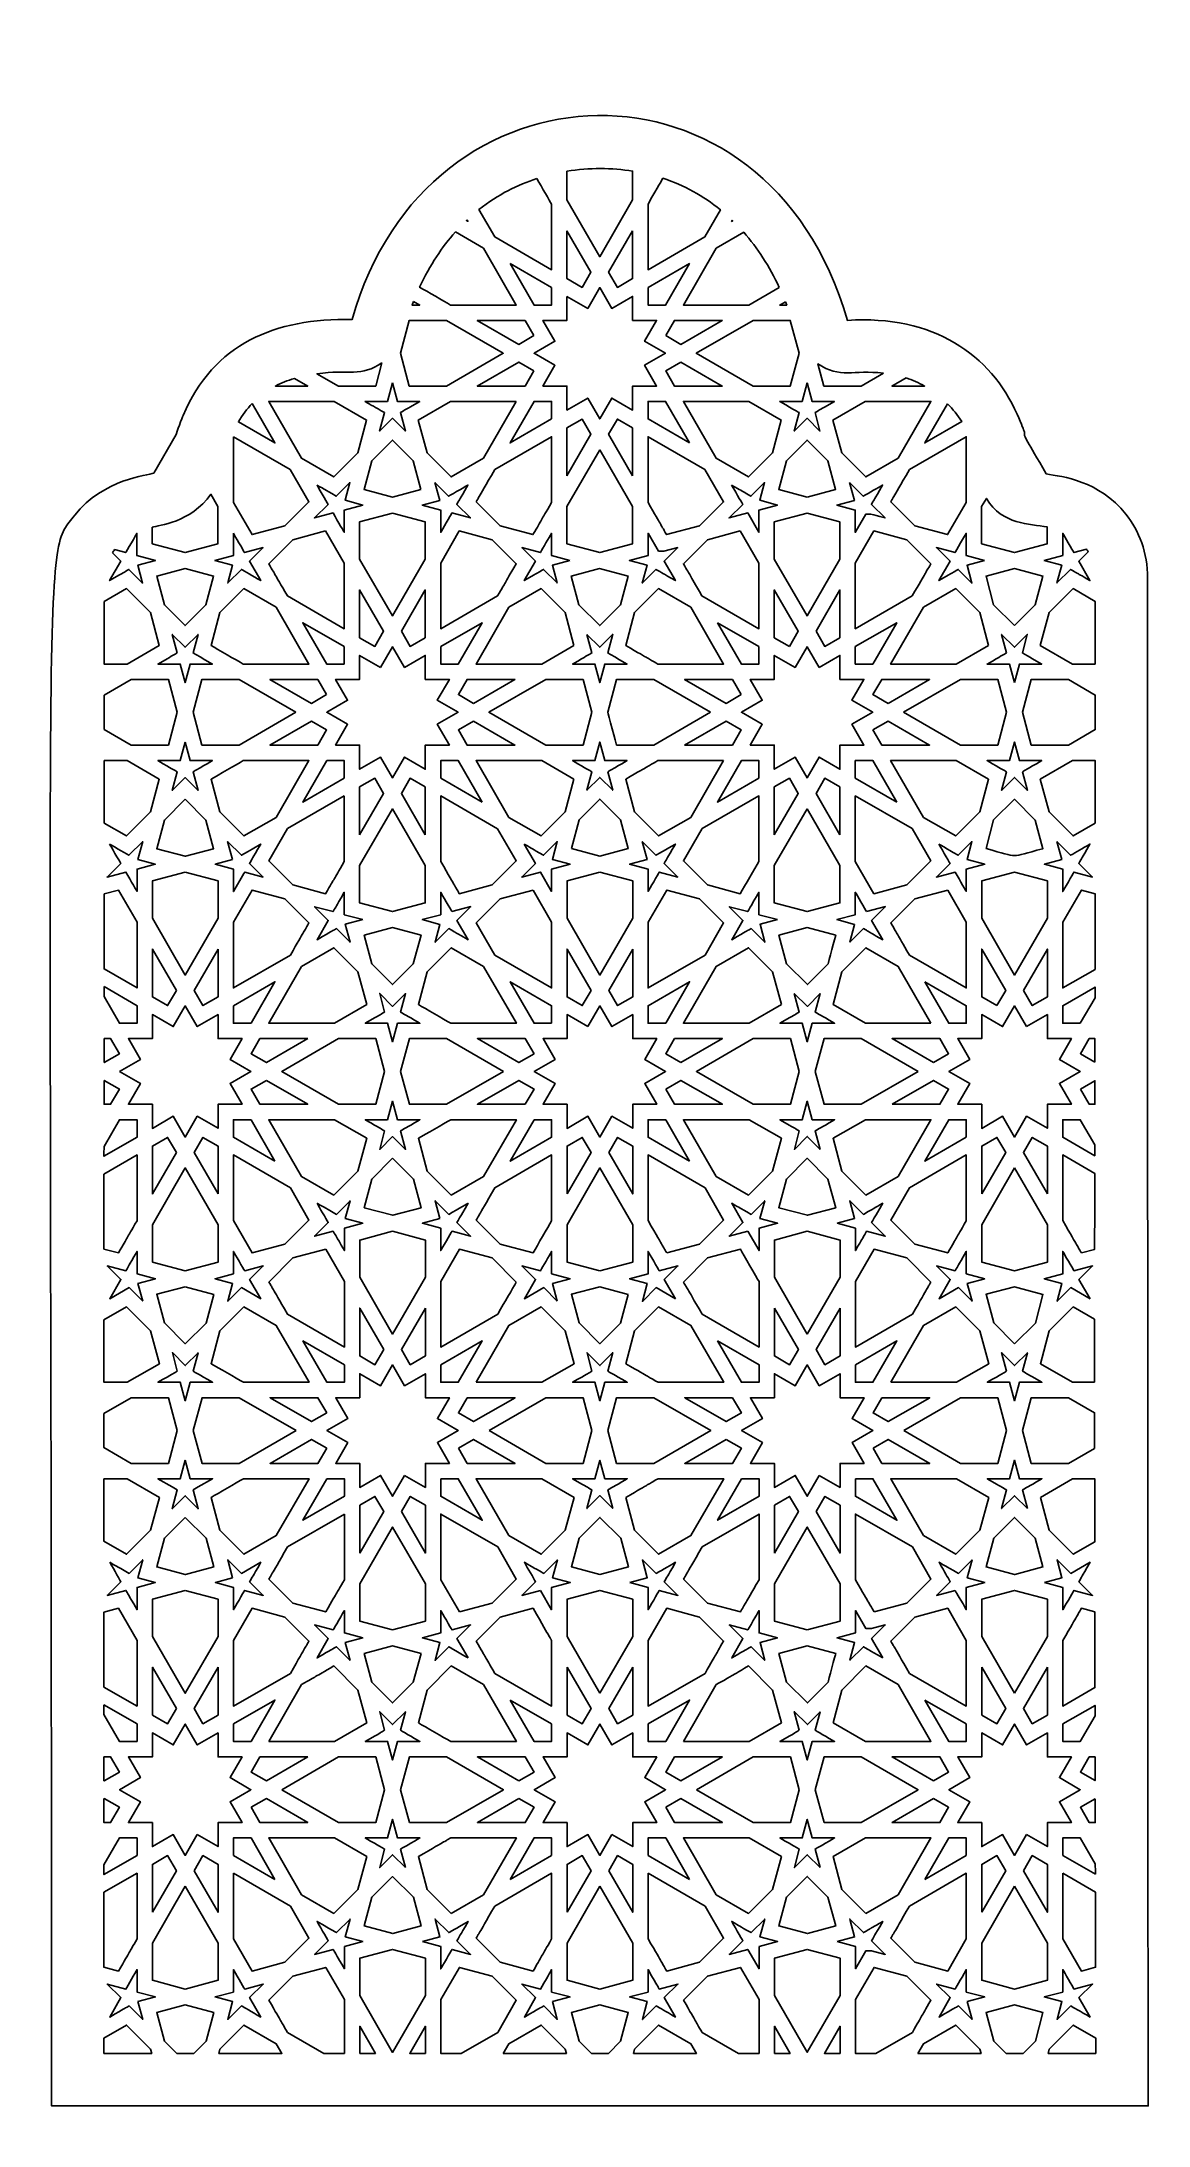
# Model space of a CAD drawing. Header units: millimetres. Extents: x -56 to 55, y -102 to 108.
import ezdxf

# ---------------------------------------------------------------- set-up
doc = ezdxf.new("R2010")
doc.units = ezdxf.units.MM
doc.header["$MEASUREMENT"] = 0
doc.layers.add('layer 1', color=7, linetype='Continuous')

msp = doc.modelspace()

# ---------------------------------------------------------------- linework, layer by layer
at = {"layer": 'layer 1', "color": 250}
for points, knots in [([(55.2192, 53.6769), (55.2097, 56.2286), (54.3842, 58.4257), (53.0348, 60.113), (53.0348, 60.113), (50.3121, 63.5081), (46.6615, 63.8736), (45.0285, 64.1481), (45.0285, 64.1481), (41.1303, 70.9098), (44.0531, 65.8389), (42.1061, 70.1453), (42.1061, 70.1453), (39.4705, 76.1312), (33.6698, 80.1469), (25.0578, 79.5743), (25.0578, 79.5743), (17.0561, 107.5803), (-17.265, 106.4433), (-24.6935, 79.6502), (-24.6935, 79.6502), (-32.4517, 79.8354), (-38.6256, 77.2305), (-41.6715, 70.0222), (-41.6715, 70.0222), (-41.7415, 69.8602), (-42.3802, 68.2519), (-42.3802, 68.0953), (-42.3802, 68.0953), (-42.3802, 68.0953), (-44.6232, 64.2186), (-44.6232, 64.2186), (-44.6232, 64.2186), (-45.2089, 64.0218), (-49.6582, 63.6584), (-52.5647, 60.0075), (-52.5647, 60.0075), (-52.5647, 60.0075), (-52.5647, 60.0019), (-52.5647, 60.0019), (-52.5647, 60.0019), (-55.8843, 55.7724), (-54.8955, 62.0882), (-54.8955, -99.835), (-54.8955, -99.835), (-54.8955, -99.835), (55.2894, -99.835), (55.2894, -99.835), (55.2894, -99.835), (55.2894, -99.835), (55.2192, -101.7838), (55.2192, 53.6769)], [0, 0, 0, 0, 0.07142857, 0.07142857, 0.07142857, 0.07142857, 0.14285714, 0.14285714, 0.14285714, 0.14285714, 0.21428571, 0.21428571, 0.21428571, 0.21428571, 0.28571429, 0.28571429, 0.28571429, 0.28571429, 0.35714286, 0.35714286, 0.35714286, 0.35714286, 0.42857143, 0.42857143, 0.42857143, 0.42857143, 0.5, 0.5, 0.5, 0.5, 0.57142857, 0.57142857, 0.57142857, 0.57142857, 0.64285714, 0.64285714, 0.64285714, 0.64285714, 0.71428571, 0.71428571, 0.71428571, 0.71428571, 0.78571429, 0.78571429, 0.78571429, 0.78571429, 0.85714286, 0.85714286, 0.85714286, 0.85714286, 1, 1, 1, 1]), ([(-3.1122, 94.561), (-0.8876, 94.9286), (1.4153, 94.911), (3.4823, 94.5727), (3.4823, 94.5727), (3.4823, 94.5727), (3.4823, 91.6739), (3.4823, 91.6739), (3.4823, 91.6739), (3.4823, 91.6739), (0.1852, 85.9638), (0.1852, 85.9638), (0.1852, 85.9638), (0.1852, 85.9638), (-3.1122, 91.6795), (-3.1122, 91.6795), (-3.1122, 91.6795), (-3.1122, 91.6795), (-3.1122, 94.561), (-3.1122, 94.561)], [0, 0, 0, 0, 0.16666667, 0.16666667, 0.16666667, 0.16666667, 0.33333333, 0.33333333, 0.33333333, 0.33333333, 0.5, 0.5, 0.5, 0.5, 0.66666667, 0.66666667, 0.66666667, 0.66666667, 1, 1, 1, 1]), ([(-6.1458, 93.829), (-5.6303, 92.9386), (-4.8398, 91.5684), (-4.6641, 91.264), (-4.6641, 91.264), (-4.6641, 91.264), (-4.6641, 84.6695), (-4.6641, 84.6695), (-4.6641, 84.6695), (-4.6641, 84.6695), (-10.3742, 87.9666), (-10.3742, 87.9666), (-10.3742, 87.9666), (-10.3742, 87.9666), (-11.9557, 90.7073), (-11.9557, 90.7073), (-11.9557, 90.7073), (-10.0404, 92.2362), (-8.0314, 93.2085), (-6.1458, 93.829)], [0, 0, 0, 0, 0.16666667, 0.16666667, 0.16666667, 0.16666667, 0.33333333, 0.33333333, 0.33333333, 0.33333333, 0.5, 0.5, 0.5, 0.5, 0.66666667, 0.66666667, 0.66666667, 0.66666667, 1, 1, 1, 1]), ([(5.0285, 91.258), (6.2233, 93.3253), (6.2526, 93.3778), (6.5218, 93.8523), (6.5218, 93.8523), (8.648, 93.1556), (10.5865, 92.0955), (12.3084, 90.684), (12.3084, 90.684), (12.3084, 90.684), (10.7445, 87.9666), (10.7445, 87.9666), (10.7445, 87.9666), (10.7445, 87.9666), (5.0285, 84.6695), (5.0285, 84.6695), (5.0285, 84.6695), (5.0285, 84.6695), (5.0285, 91.258), (5.0285, 91.258)], [0, 0, 0, 0, 0.16666667, 0.16666667, 0.16666667, 0.16666667, 0.33333333, 0.33333333, 0.33333333, 0.33333333, 0.5, 0.5, 0.5, 0.5, 0.66666667, 0.66666667, 0.66666667, 0.66666667, 1, 1, 1, 1]), ([(-14.3274, 88.4583), (-14.3274, 88.4583), (-11.5045, 86.8306), (-11.5045, 86.8306), (-11.5045, 86.8306), (-11.5045, 86.8306), (-8.2074, 81.1206), (-8.2074, 81.1206), (-8.2074, 81.1206), (-8.2074, 81.1206), (-14.8075, 81.1206), (-14.8075, 81.1206), (-14.8075, 81.1206), (-15.5046, 81.5245), (-17.1327, 82.4615), (-17.9116, 82.9127), (-17.9116, 82.9127), (-16.8748, 85.1496), (-15.651, 86.977), (-14.3274, 88.4583)], [0, 0, 0, 0, 0.16666667, 0.16666667, 0.16666667, 0.16666667, 0.33333333, 0.33333333, 0.33333333, 0.33333333, 0.5, 0.5, 0.5, 0.5, 0.66666667, 0.66666667, 0.66666667, 0.66666667, 1, 1, 1, 1]), ([(-13.1502, 89.6768), (-13.1502, 89.6768), (-13.0563, 89.5131), (-13.0563, 89.5131), (-13.0563, 89.5131), (-13.1152, 89.5481), (-13.1678, 89.5773), (-13.2204, 89.6063), (-13.2204, 89.6063), (-13.1971, 89.6299), (-13.1734, 89.6532), (-13.1502, 89.6768)], [0, 0, 0, 0, 0.25, 0.25, 0.25, 0.25, 0.5, 0.5, 0.5, 0.5, 1, 1, 1, 1]), ([(-3.1122, 88.5815), (-3.1122, 88.5815), (-0.7109, 84.4176), (-0.7109, 84.4176), (-0.7109, 84.4176), (-0.7109, 84.4176), (-1.5893, 82.8947), (-1.5893, 82.8947), (-1.5893, 82.8947), (-1.5893, 82.8947), (-3.1122, 83.7734), (-3.1122, 83.7734), (-3.1122, 83.7734), (-3.1122, 83.7734), (-3.1122, 88.5815), (-3.1122, 88.5815)], [0, 0, 0, 0, 0.2, 0.2, 0.2, 0.2, 0.4, 0.4, 0.4, 0.4, 0.6, 0.6, 0.6, 0.6, 1, 1, 1, 1]), ([(3.4823, 88.5815), (3.4823, 88.5815), (3.4823, 83.7734), (3.4823, 83.7734), (3.4823, 83.7734), (3.4823, 83.7734), (1.9597, 82.8947), (1.9597, 82.8947), (1.9597, 82.8947), (1.9597, 82.8947), (1.0753, 84.4176), (1.0753, 84.4176), (1.0753, 84.4176), (1.0753, 84.4176), (3.4823, 88.5815), (3.4823, 88.5815)], [0, 0, 0, 0, 0.2, 0.2, 0.2, 0.2, 0.4, 0.4, 0.4, 0.4, 0.6, 0.6, 0.6, 0.6, 1, 1, 1, 1]), ([(18.2174, 82.8774), (18.2174, 82.8774), (15.1719, 81.1206), (15.1719, 81.1206), (15.1719, 81.1206), (15.1719, 81.1206), (8.5774, 81.1206), (8.5774, 81.1206), (8.5774, 81.1206), (8.5774, 81.1206), (11.8748, 86.8306), (11.8748, 86.8306), (11.8748, 86.8306), (11.8748, 86.8306), (14.6392, 88.4294), (14.6392, 88.4294), (14.6392, 88.4294), (16.0274, 86.8539), (17.2275, 84.9972), (18.2174, 82.8774)], [0, 0, 0, 0, 0.16666667, 0.16666667, 0.16666667, 0.16666667, 0.33333333, 0.33333333, 0.33333333, 0.33333333, 0.5, 0.5, 0.5, 0.5, 0.66666667, 0.66666667, 0.66666667, 0.66666667, 1, 1, 1, 1]), ([(13.4913, 89.6359), (13.5086, 89.6243), (13.5265, 89.6063), (13.5438, 89.583), (13.5438, 89.583), (13.5438, 89.583), (13.4211, 89.5131), (13.4211, 89.5131), (13.4211, 89.5131), (13.4211, 89.5131), (13.4913, 89.6359), (13.4913, 89.6359)], [0, 0, 0, 0, 0.25, 0.25, 0.25, 0.25, 0.5, 0.5, 0.5, 0.5, 1, 1, 1, 1]), ([(-8.8279, 85.2844), (-8.8279, 85.2844), (-4.6641, 82.8774), (-4.6641, 82.8774), (-4.6641, 82.8774), (-4.6641, 82.8774), (-4.6641, 81.1206), (-4.6641, 81.1206), (-4.6641, 81.1206), (-4.6641, 81.1206), (-6.4209, 81.1206), (-6.4209, 81.1206), (-6.4209, 81.1206), (-6.4209, 81.1206), (-8.8279, 85.2844), (-8.8279, 85.2844)], [0, 0, 0, 0, 0.2, 0.2, 0.2, 0.2, 0.4, 0.4, 0.4, 0.4, 0.6, 0.6, 0.6, 0.6, 1, 1, 1, 1]), ([(5.0285, 82.8774), (5.0285, 82.8774), (9.1927, 85.2844), (9.1927, 85.2844), (9.1927, 85.2844), (9.1927, 85.2844), (6.7913, 81.1206), (6.7913, 81.1206), (6.7913, 81.1206), (6.7913, 81.1206), (5.0285, 81.1206), (5.0285, 81.1206), (5.0285, 81.1206), (5.0285, 81.1206), (5.0285, 82.8774), (5.0285, 82.8774)], [0, 0, 0, 0, 0.2, 0.2, 0.2, 0.2, 0.4, 0.4, 0.4, 0.4, 0.6, 0.6, 0.6, 0.6, 1, 1, 1, 1]), ([(-3.1122, 81.9873), (-3.1122, 81.9873), (-1.0213, 80.7808), (-1.0213, 80.7808), (-1.0213, 80.7808), (-1.0213, 80.7808), (0.1852, 82.8714), (0.1852, 82.8714), (0.1852, 82.8714), (0.1852, 82.8714), (1.3917, 80.7808), (1.3917, 80.7808), (1.3917, 80.7808), (1.3917, 80.7808), (3.4823, 81.9873), (3.4823, 81.9873), (3.4823, 81.9873), (3.4823, 81.9873), (3.4823, 79.5743), (3.4823, 79.5743), (3.4823, 79.5743), (3.4823, 79.5743), (5.8953, 79.5743), (5.8953, 79.5743), (5.8953, 79.5743), (5.8953, 79.5743), (4.6888, 77.4834), (4.6888, 77.4834), (4.6888, 77.4834), (4.6888, 77.4834), (6.7797, 76.2713), (6.7797, 76.2713), (6.7797, 76.2713), (6.7797, 76.2713), (4.6888, 75.0644), (4.6888, 75.0644), (4.6888, 75.0644), (4.6888, 75.0644), (5.8953, 72.9739), (5.8953, 72.9739), (5.8953, 72.9739), (5.8953, 72.9739), (3.4823, 72.9739), (3.4823, 72.9739), (3.4823, 72.9739), (3.4823, 72.9739), (3.4823, 70.5609), (3.4823, 70.5609), (3.4823, 70.5609), (3.4823, 70.5609), (1.3917, 71.7674), (1.3917, 71.7674), (1.3917, 71.7674), (1.3917, 71.7674), (0.1852, 69.6768), (0.1852, 69.6768), (0.1852, 69.6768), (0.1852, 69.6768), (-1.0213, 71.7674), (-1.0213, 71.7674), (-1.0213, 71.7674), (-1.0213, 71.7674), (-3.1122, 70.5609), (-3.1122, 70.5609), (-3.1122, 70.5609), (-3.1122, 70.5609), (-3.1122, 72.9739), (-3.1122, 72.9739), (-3.1122, 72.9739), (-3.1122, 72.9739), (-5.5309, 72.9739), (-5.5309, 72.9739), (-5.5309, 72.9739), (-5.5309, 72.9739), (-4.3244, 75.0644), (-4.3244, 75.0644), (-4.3244, 75.0644), (-4.3244, 75.0644), (-6.4149, 76.2713), (-6.4149, 76.2713), (-6.4149, 76.2713), (-6.4149, 76.2713), (-4.3244, 77.4834), (-4.3244, 77.4834), (-4.3244, 77.4834), (-4.3244, 77.4834), (-5.5309, 79.5743), (-5.5309, 79.5743), (-5.5309, 79.5743), (-5.5309, 79.5743), (-3.1122, 79.5743), (-3.1122, 79.5743), (-3.1122, 79.5743), (-3.1122, 79.5743), (-3.1122, 81.9873), (-3.1122, 81.9873)], [0, 0, 0, 0, 0.04, 0.04, 0.04, 0.04, 0.08, 0.08, 0.08, 0.08, 0.12, 0.12, 0.12, 0.12, 0.16, 0.16, 0.16, 0.16, 0.2, 0.2, 0.2, 0.2, 0.24, 0.24, 0.24, 0.24, 0.28, 0.28, 0.28, 0.28, 0.32, 0.32, 0.32, 0.32, 0.36, 0.36, 0.36, 0.36, 0.4, 0.4, 0.4, 0.4, 0.44, 0.44, 0.44, 0.44, 0.48, 0.48, 0.48, 0.48, 0.52, 0.52, 0.52, 0.52, 0.56, 0.56, 0.56, 0.56, 0.6, 0.6, 0.6, 0.6, 0.64, 0.64, 0.64, 0.64, 0.68, 0.68, 0.68, 0.68, 0.72, 0.72, 0.72, 0.72, 0.76, 0.76, 0.76, 0.76, 0.8, 0.8, 0.8, 0.8, 0.84, 0.84, 0.84, 0.84, 0.88, 0.88, 0.88, 0.88, 0.92, 0.92, 0.92, 0.92, 1, 1, 1, 1]), ([(-19.8442, 76.2769), (-19.8442, 76.2769), (-18.9601, 79.5743), (-18.9601, 79.5743), (-18.9601, 79.5743), (-18.9601, 79.5743), (-15.2234, 79.5743), (-15.2234, 79.5743), (-15.2234, 79.5743), (-15.2234, 79.5743), (-9.5074, 76.2713), (-9.5074, 76.2713), (-9.5074, 76.2713), (-9.5074, 76.2713), (-15.2174, 72.9739), (-15.2174, 72.9739), (-15.2174, 72.9739), (-15.2174, 72.9739), (-18.9601, 72.9739), (-18.9601, 72.9739), (-18.9601, 72.9739), (-18.9601, 72.9739), (-19.8442, 76.2713), (-19.8442, 76.2713), (-19.8442, 76.2713), (-19.8442, 76.2713), (-19.8442, 76.2769), (-19.8442, 76.2769)], [0, 0, 0, 0, 0.125, 0.125, 0.125, 0.125, 0.25, 0.25, 0.25, 0.25, 0.375, 0.375, 0.375, 0.375, 0.5, 0.5, 0.5, 0.5, 0.625, 0.625, 0.625, 0.625, 0.75, 0.75, 0.75, 0.75, 1, 1, 1, 1]), ([(-18.5265, 81.4776), (-18.5265, 81.4776), (-17.9, 81.1206), (-17.9, 81.1206), (-17.9, 81.1206), (-17.9, 81.1206), (-18.6673, 81.1206), (-18.6673, 81.1206), (-18.6673, 81.1206), (-18.6203, 81.2373), (-18.5734, 81.3604), (-18.5265, 81.4776)], [0, 0, 0, 0, 0.25, 0.25, 0.25, 0.25, 0.5, 0.5, 0.5, 0.5, 1, 1, 1, 1]), ([(-6.4386, 78.0457), (-6.4386, 78.0457), (-7.9612, 77.1673), (-7.9612, 77.1673), (-7.9612, 77.1673), (-7.9612, 77.1673), (-12.1253, 79.5743), (-12.1253, 79.5743), (-12.1253, 79.5743), (-12.1253, 79.5743), (-7.317, 79.5743), (-7.317, 79.5743), (-7.317, 79.5743), (-7.317, 79.5743), (-6.4386, 78.0457), (-6.4386, 78.0457)], [0, 0, 0, 0, 0.2, 0.2, 0.2, 0.2, 0.4, 0.4, 0.4, 0.4, 0.6, 0.6, 0.6, 0.6, 1, 1, 1, 1]), ([(6.8033, 78.0457), (6.8033, 78.0457), (7.6817, 79.5743), (7.6817, 79.5743), (7.6817, 79.5743), (7.6817, 79.5743), (12.4897, 79.5743), (12.4897, 79.5743), (12.4897, 79.5743), (12.4897, 79.5743), (8.3259, 77.1673), (8.3259, 77.1673), (8.3259, 77.1673), (8.3259, 77.1673), (6.8033, 78.0457), (6.8033, 78.0457)], [0, 0, 0, 0, 0.2, 0.2, 0.2, 0.2, 0.4, 0.4, 0.4, 0.4, 0.6, 0.6, 0.6, 0.6, 1, 1, 1, 1]), ([(20.2089, 76.2713), (20.2089, 76.2713), (19.3244, 72.9739), (19.3244, 72.9739), (19.3244, 72.9739), (19.3244, 72.9739), (15.5878, 72.9739), (15.5878, 72.9739), (15.5878, 72.9739), (15.5878, 72.9739), (9.8718, 76.2713), (9.8718, 76.2713), (9.8718, 76.2713), (9.8718, 76.2713), (15.5878, 79.5743), (15.5878, 79.5743), (15.5878, 79.5743), (15.5878, 79.5743), (19.3244, 79.5743), (19.3244, 79.5743), (19.3244, 79.5743), (19.3244, 79.5743), (20.2089, 76.2713), (20.2089, 76.2713)], [0, 0, 0, 0, 0.14285714, 0.14285714, 0.14285714, 0.14285714, 0.28571429, 0.28571429, 0.28571429, 0.28571429, 0.42857143, 0.42857143, 0.42857143, 0.42857143, 0.57142857, 0.57142857, 0.57142857, 0.57142857, 0.71428571, 0.71428571, 0.71428571, 0.71428571, 1, 1, 1, 1]), ([(18.8383, 81.4483), (18.8909, 81.3368), (18.9322, 81.2317), (18.9731, 81.1206), (18.9731, 81.1206), (18.9731, 81.1206), (18.27, 81.1206), (18.27, 81.1206), (18.27, 81.1206), (18.27, 81.1206), (18.8383, 81.4483), (18.8383, 81.4483)], [0, 0, 0, 0, 0.25, 0.25, 0.25, 0.25, 0.5, 0.5, 0.5, 0.5, 1, 1, 1, 1]), ([(-6.4386, 74.5024), (-6.4386, 74.5024), (-7.317, 72.9739), (-7.317, 72.9739), (-7.317, 72.9739), (-7.317, 72.9739), (-12.1253, 72.9739), (-12.1253, 72.9739), (-12.1253, 72.9739), (-12.1253, 72.9739), (-7.9612, 75.3809), (-7.9612, 75.3809), (-7.9612, 75.3809), (-7.9612, 75.3809), (-6.4386, 74.5024), (-6.4386, 74.5024)], [0, 0, 0, 0, 0.2, 0.2, 0.2, 0.2, 0.4, 0.4, 0.4, 0.4, 0.6, 0.6, 0.6, 0.6, 1, 1, 1, 1]), ([(8.3259, 75.3809), (8.3259, 75.3809), (12.4897, 72.9739), (12.4897, 72.9739), (12.4897, 72.9739), (12.4897, 72.9739), (7.6817, 72.9739), (7.6817, 72.9739), (7.6817, 72.9739), (7.6817, 72.9739), (6.8033, 74.5024), (6.8033, 74.5024), (6.8033, 74.5024), (6.8033, 74.5024), (8.3259, 75.3809), (8.3259, 75.3809)], [0, 0, 0, 0, 0.2, 0.2, 0.2, 0.2, 0.4, 0.4, 0.4, 0.4, 0.6, 0.6, 0.6, 0.6, 1, 1, 1, 1]), ([(-30.4972, 73.7468), (-30.4972, 73.7468), (-29.1619, 72.9739), (-29.1619, 72.9739), (-29.1619, 72.9739), (-29.1619, 72.9739), (-32.4065, 72.9739), (-32.4065, 72.9739), (-32.4065, 72.9739), (-31.8209, 73.2903), (-31.1824, 73.5422), (-30.4972, 73.7468)], [0, 0, 0, 0, 0.25, 0.25, 0.25, 0.25, 0.5, 0.5, 0.5, 0.5, 1, 1, 1, 1]), ([(-21.7008, 75.3167), (-21.7008, 75.3167), (-22.3274, 72.9739), (-22.3274, 72.9739), (-22.3274, 72.9739), (-22.3274, 72.9739), (-26.0697, 72.9739), (-26.0697, 72.9739), (-26.0697, 72.9739), (-26.0697, 72.9739), (-28.2308, 74.2213), (-28.2308, 74.2213), (-28.2308, 74.2213), (-25.0438, 74.6524), (-23.7742, 73.8678), (-21.7008, 75.3167)], [0, 0, 0, 0, 0.2, 0.2, 0.2, 0.2, 0.4, 0.4, 0.4, 0.4, 0.6, 0.6, 0.6, 0.6, 1, 1, 1, 1]), ([(-20.6466, 73.2843), (-20.6466, 73.2843), (-20.1487, 71.4276), (-20.1487, 71.4276), (-20.1487, 71.4276), (-20.1487, 71.4276), (-17.9, 71.4276), (-17.9, 71.4276), (-17.9, 71.4276), (-19.5852, 70.4578), (-19.1897, 70.6872), (-19.8442, 70.3033), (-19.8442, 70.3033), (-19.8442, 70.3033), (-19.3463, 68.4467), (-19.3463, 68.4467), (-19.3463, 68.4467), (-19.3463, 68.4467), (-20.6466, 69.741), (-20.6466, 69.741), (-20.6466, 69.741), (-20.6466, 69.741), (-21.9409, 68.4467), (-21.9409, 68.4467), (-21.9409, 68.4467), (-21.9409, 68.4467), (-21.4431, 70.3033), (-21.4431, 70.3033), (-21.4431, 70.3033), (-22.4193, 70.8759), (-22.8019, 71.0854), (-23.3875, 71.4276), (-23.3875, 71.4276), (-23.3875, 71.4276), (-21.1444, 71.4276), (-21.1444, 71.4276), (-21.1444, 71.4276), (-21.1444, 71.4276), (-20.6466, 73.2843), (-20.6466, 73.2843)], [0, 0, 0, 0, 0.09090909, 0.09090909, 0.09090909, 0.09090909, 0.18181818, 0.18181818, 0.18181818, 0.18181818, 0.27272727, 0.27272727, 0.27272727, 0.27272727, 0.36363636, 0.36363636, 0.36363636, 0.36363636, 0.45454545, 0.45454545, 0.45454545, 0.45454545, 0.54545455, 0.54545455, 0.54545455, 0.54545455, 0.63636364, 0.63636364, 0.63636364, 0.63636364, 0.72727273, 0.72727273, 0.72727273, 0.72727273, 0.81818182, 0.81818182, 0.81818182, 0.81818182, 1, 1, 1, 1]), ([(21.0111, 73.2843), (21.0111, 73.2843), (21.5088, 71.4276), (21.5088, 71.4276), (21.5088, 71.4276), (21.5088, 71.4276), (23.7518, 71.4276), (23.7518, 71.4276), (23.7518, 71.4276), (22.0736, 70.4578), (22.4698, 70.6872), (21.8076, 70.3033), (21.8076, 70.3033), (21.8076, 70.3033), (22.3054, 68.4467), (22.3054, 68.4467), (22.3054, 68.4467), (22.3054, 68.4467), (21.0111, 69.741), (21.0111, 69.741), (21.0111, 69.741), (21.0111, 69.741), (19.7167, 68.4467), (19.7167, 68.4467), (19.7167, 68.4467), (19.7167, 68.4467), (20.2145, 70.3033), (20.2145, 70.3033), (20.2145, 70.3033), (20.1884, 70.3185), (18.2703, 71.4276), (18.2703, 71.4276), (18.2703, 71.4276), (18.2703, 71.4276), (20.5133, 71.4276), (20.5133, 71.4276), (20.5133, 71.4276), (20.5133, 71.4276), (21.0111, 73.2843), (21.0111, 73.2843)], [0, 0, 0, 0, 0.09090909, 0.09090909, 0.09090909, 0.09090909, 0.18181818, 0.18181818, 0.18181818, 0.18181818, 0.27272727, 0.27272727, 0.27272727, 0.27272727, 0.36363636, 0.36363636, 0.36363636, 0.36363636, 0.45454545, 0.45454545, 0.45454545, 0.45454545, 0.54545455, 0.54545455, 0.54545455, 0.54545455, 0.63636364, 0.63636364, 0.63636364, 0.63636364, 0.72727273, 0.72727273, 0.72727273, 0.72727273, 0.81818182, 0.81818182, 0.81818182, 0.81818182, 1, 1, 1, 1]), ([(28.6773, 74.2682), (28.6773, 74.2682), (26.434, 72.9739), (26.434, 72.9739), (26.434, 72.9739), (26.434, 72.9739), (22.6977, 72.9739), (22.6977, 72.9739), (22.6977, 72.9739), (22.6977, 72.9739), (22.0945, 75.2228), (22.0945, 75.2228), (22.0945, 75.2228), (24.336, 73.6872), (25.6381, 74.6446), (28.6773, 74.2682)], [0, 0, 0, 0, 0.2, 0.2, 0.2, 0.2, 0.4, 0.4, 0.4, 0.4, 0.6, 0.6, 0.6, 0.6, 1, 1, 1, 1]), ([(30.9495, 73.7937), (31.6113, 73.5831), (32.2322, 73.3136), (32.8178, 72.9739), (32.8178, 72.9739), (32.8178, 72.9739), (29.5324, 72.9739), (29.5324, 72.9739), (29.5324, 72.9739), (29.5324, 72.9739), (30.9495, 73.7937), (30.9495, 73.7937)], [0, 0, 0, 0, 0.25, 0.25, 0.25, 0.25, 0.5, 0.5, 0.5, 0.5, 1, 1, 1, 1]), ([(-34.7433, 71.217), (-34.7433, 71.217), (-32.4592, 67.2638), (-32.4592, 67.2638), (-32.4592, 67.2638), (-32.4592, 67.2638), (-36.1254, 69.378), (-36.1254, 69.378), (-36.1254, 69.378), (-35.7212, 70.0631), (-35.2644, 70.6783), (-34.7433, 71.217)], [0, 0, 0, 0, 0.25, 0.25, 0.25, 0.25, 0.5, 0.5, 0.5, 0.5, 1, 1, 1, 1]), ([(-26.4855, 71.4276), (-26.4855, 71.4276), (-23.2411, 69.5597), (-23.2411, 69.5597), (-23.2411, 69.5597), (-23.2411, 69.5597), (-24.1253, 66.2623), (-24.1253, 66.2623), (-24.1253, 66.2623), (-24.1253, 66.2623), (-26.5441, 63.8436), (-26.5441, 63.8436), (-26.5441, 63.8436), (-26.5441, 63.8436), (-29.7829, 65.7176), (-29.7829, 65.7176), (-29.7829, 65.7176), (-29.7829, 65.7176), (-33.08, 71.4276), (-33.08, 71.4276), (-33.08, 71.4276), (-33.08, 71.4276), (-26.4855, 71.4276), (-26.4855, 71.4276)], [0, 0, 0, 0, 0.14285714, 0.14285714, 0.14285714, 0.14285714, 0.28571429, 0.28571429, 0.28571429, 0.28571429, 0.42857143, 0.42857143, 0.42857143, 0.42857143, 0.57142857, 0.57142857, 0.57142857, 0.57142857, 0.71428571, 0.71428571, 0.71428571, 0.71428571, 1, 1, 1, 1]), ([(-8.2074, 71.4276), (-8.2074, 71.4276), (-11.5101, 65.7176), (-11.5101, 65.7176), (-11.5101, 65.7176), (-11.5101, 65.7176), (-14.7489, 63.8436), (-14.7489, 63.8436), (-14.7489, 63.8436), (-14.7489, 63.8436), (-17.1619, 66.2623), (-17.1619, 66.2623), (-17.1619, 66.2623), (-17.1619, 66.2623), (-18.0464, 69.5597), (-18.0464, 69.5597), (-18.0464, 69.5597), (-18.0464, 69.5597), (-14.8075, 71.4276), (-14.8075, 71.4276), (-14.8075, 71.4276), (-14.8075, 71.4276), (-8.2074, 71.4276), (-8.2074, 71.4276)], [0, 0, 0, 0, 0.14285714, 0.14285714, 0.14285714, 0.14285714, 0.28571429, 0.28571429, 0.28571429, 0.28571429, 0.42857143, 0.42857143, 0.42857143, 0.42857143, 0.57142857, 0.57142857, 0.57142857, 0.57142857, 0.71428571, 0.71428571, 0.71428571, 0.71428571, 1, 1, 1, 1]), ([(-4.6641, 69.6708), (-4.6641, 69.6708), (-8.8279, 67.2638), (-8.8279, 67.2638), (-8.8279, 67.2638), (-8.8279, 67.2638), (-6.4209, 71.4276), (-6.4209, 71.4276), (-6.4209, 71.4276), (-6.4209, 71.4276), (-4.6641, 71.4276), (-4.6641, 71.4276), (-4.6641, 71.4276), (-4.6641, 71.4276), (-4.6641, 69.6708), (-4.6641, 69.6708)], [0, 0, 0, 0, 0.2, 0.2, 0.2, 0.2, 0.4, 0.4, 0.4, 0.4, 0.6, 0.6, 0.6, 0.6, 1, 1, 1, 1]), ([(9.1927, 67.2638), (9.1927, 67.2638), (5.0285, 69.6708), (5.0285, 69.6708), (5.0285, 69.6708), (5.0285, 69.6708), (5.0285, 71.4276), (5.0285, 71.4276), (5.0285, 71.4276), (5.0285, 71.4276), (6.7913, 71.4276), (6.7913, 71.4276), (6.7913, 71.4276), (6.7913, 71.4276), (9.1927, 67.2638), (9.1927, 67.2638)], [0, 0, 0, 0, 0.2, 0.2, 0.2, 0.2, 0.4, 0.4, 0.4, 0.4, 0.6, 0.6, 0.6, 0.6, 1, 1, 1, 1]), ([(17.5263, 66.2623), (17.5263, 66.2623), (15.1137, 63.8436), (15.1137, 63.8436), (15.1137, 63.8436), (15.1137, 63.8436), (11.8748, 65.7176), (11.8748, 65.7176), (11.8748, 65.7176), (11.8748, 65.7176), (8.5774, 71.4276), (8.5774, 71.4276), (8.5774, 71.4276), (8.5774, 71.4276), (15.1719, 71.4276), (15.1719, 71.4276), (15.1719, 71.4276), (15.1719, 71.4276), (18.4108, 69.5597), (18.4108, 69.5597), (18.4108, 69.5597), (18.4108, 69.5597), (17.5263, 66.2623), (17.5263, 66.2623)], [0, 0, 0, 0, 0.14285714, 0.14285714, 0.14285714, 0.14285714, 0.28571429, 0.28571429, 0.28571429, 0.28571429, 0.42857143, 0.42857143, 0.42857143, 0.42857143, 0.57142857, 0.57142857, 0.57142857, 0.57142857, 0.71428571, 0.71428571, 0.71428571, 0.71428571, 1, 1, 1, 1]), ([(30.1473, 65.7176), (30.1473, 65.7176), (26.9085, 63.8436), (26.9085, 63.8436), (26.9085, 63.8436), (26.9085, 63.8436), (24.4958, 66.2623), (24.4958, 66.2623), (24.4958, 66.2623), (24.4958, 66.2623), (23.6114, 69.5597), (23.6114, 69.5597), (23.6114, 69.5597), (23.6114, 69.5597), (26.8503, 71.4276), (26.8503, 71.4276), (26.8503, 71.4276), (26.8503, 71.4276), (33.4444, 71.4276), (33.4444, 71.4276), (33.4444, 71.4276), (33.4444, 71.4276), (30.1473, 65.7176), (30.1473, 65.7176)], [0, 0, 0, 0, 0.14285714, 0.14285714, 0.14285714, 0.14285714, 0.28571429, 0.28571429, 0.28571429, 0.28571429, 0.42857143, 0.42857143, 0.42857143, 0.42857143, 0.57142857, 0.57142857, 0.57142857, 0.57142857, 0.71428571, 0.71428571, 0.71428571, 0.71428571, 1, 1, 1, 1]), ([(35.1017, 71.1994), (35.6581, 70.6431), (36.1325, 70.0514), (36.5425, 69.4129), (36.5425, 69.4129), (36.5425, 69.4129), (32.8295, 67.2638), (32.8295, 67.2638), (32.8295, 67.2638), (32.8295, 67.2638), (35.1017, 71.1994), (35.1017, 71.1994)], [0, 0, 0, 0, 0.25, 0.25, 0.25, 0.25, 0.5, 0.5, 0.5, 0.5, 1, 1, 1, 1]), ([(-3.1122, 63.9667), (-3.1122, 63.9667), (-3.1122, 68.7747), (-3.1122, 68.7747), (-3.1122, 68.7747), (-3.1122, 68.7747), (-1.5893, 69.6532), (-1.5893, 69.6532), (-1.5893, 69.6532), (-1.5893, 69.6532), (-0.7109, 68.1306), (-0.7109, 68.1306), (-0.7109, 68.1306), (-0.7109, 68.1306), (-3.1122, 63.9667), (-3.1122, 63.9667)], [0, 0, 0, 0, 0.2, 0.2, 0.2, 0.2, 0.4, 0.4, 0.4, 0.4, 0.6, 0.6, 0.6, 0.6, 1, 1, 1, 1]), ([(3.4823, 63.9667), (3.4823, 63.9667), (1.0753, 68.1306), (1.0753, 68.1306), (1.0753, 68.1306), (1.0753, 68.1306), (1.9597, 69.6532), (1.9597, 69.6532), (1.9597, 69.6532), (1.9597, 69.6532), (3.4823, 68.7747), (3.4823, 68.7747), (3.4823, 68.7747), (3.4823, 68.7747), (3.4823, 63.9667), (3.4823, 63.9667)], [0, 0, 0, 0, 0.2, 0.2, 0.2, 0.2, 0.4, 0.4, 0.4, 0.4, 0.6, 0.6, 0.6, 0.6, 1, 1, 1, 1]), ([(-36.6291, 67.879), (-36.6291, 67.879), (-30.9131, 64.5813), (-30.9131, 64.5813), (-30.9131, 64.5813), (-30.9131, 64.5813), (-29.0449, 61.3428), (-29.0449, 61.3428), (-29.0449, 61.3428), (-29.0449, 61.3428), (-31.4577, 58.9298), (-31.4577, 58.9298), (-31.4577, 58.9298), (-31.4577, 58.9298), (-34.755, 58.0457), (-34.755, 58.0457), (-34.755, 58.0457), (-34.755, 58.0457), (-36.6291, 61.2842), (-36.6291, 61.2842), (-36.6291, 61.2842), (-36.6291, 61.2842), (-36.6291, 67.879), (-36.6291, 67.879)], [0, 0, 0, 0, 0.14285714, 0.14285714, 0.14285714, 0.14285714, 0.28571429, 0.28571429, 0.28571429, 0.28571429, 0.42857143, 0.42857143, 0.42857143, 0.42857143, 0.57142857, 0.57142857, 0.57142857, 0.57142857, 0.71428571, 0.71428571, 0.71428571, 0.71428571, 1, 1, 1, 1]), ([(-17.7885, 62.5846), (-17.7885, 62.5846), (-20.6348, 61.8229), (-20.6348, 61.8229), (-20.6348, 61.8229), (-20.6348, 61.8229), (-23.4987, 62.5902), (-23.4987, 62.5902), (-23.4987, 62.5902), (-23.4987, 62.5902), (-22.7256, 65.4717), (-22.7256, 65.4717), (-22.7256, 65.4717), (-22.7256, 65.4717), (-20.6466, 67.551), (-20.6466, 67.551), (-20.6466, 67.551), (-20.6466, 67.551), (-18.5558, 65.466), (-18.5558, 65.466), (-18.5558, 65.466), (-18.5558, 65.466), (-17.7885, 62.5846), (-17.7885, 62.5846)], [0, 0, 0, 0, 0.14285714, 0.14285714, 0.14285714, 0.14285714, 0.28571429, 0.28571429, 0.28571429, 0.28571429, 0.42857143, 0.42857143, 0.42857143, 0.42857143, 0.57142857, 0.57142857, 0.57142857, 0.57142857, 0.71428571, 0.71428571, 0.71428571, 0.71428571, 1, 1, 1, 1]), ([(-12.2425, 61.3428), (-11.9846, 61.7996), (-12.295, 61.2609), (-10.3742, 64.5813), (-10.3742, 64.5813), (-10.3742, 64.5813), (-4.6641, 67.879), (-4.6641, 67.879), (-4.6641, 67.879), (-4.6641, 67.879), (-4.6641, 61.2842), (-4.6641, 61.2842), (-4.6641, 61.2842), (-5.8822, 59.176), (-5.5189, 59.7966), (-6.532, 58.0457), (-6.532, 58.0457), (-6.532, 58.0457), (-9.8295, 58.9298), (-9.8295, 58.9298), (-9.8295, 58.9298), (-9.8295, 58.9298), (-12.2425, 61.3428), (-12.2425, 61.3428)], [0, 0, 0, 0, 0.14285714, 0.14285714, 0.14285714, 0.14285714, 0.28571429, 0.28571429, 0.28571429, 0.28571429, 0.42857143, 0.42857143, 0.42857143, 0.42857143, 0.57142857, 0.57142857, 0.57142857, 0.57142857, 0.71428571, 0.71428571, 0.71428571, 0.71428571, 1, 1, 1, 1]), ([(10.7385, 64.5813), (10.7385, 64.5813), (12.6128, 61.3428), (12.6128, 61.3428), (12.6128, 61.3428), (12.6128, 61.3428), (10.1939, 58.9298), (10.1939, 58.9298), (10.1939, 58.9298), (10.1939, 58.9298), (6.8968, 58.0457), (6.8968, 58.0457), (6.8968, 58.0457), (6.1295, 59.375), (6.5278, 58.6899), (5.0285, 61.2842), (5.0285, 61.2842), (5.0285, 61.2842), (5.0285, 67.879), (5.0285, 67.879), (5.0285, 67.879), (5.0285, 67.879), (10.7385, 64.5813), (10.7385, 64.5813)], [0, 0, 0, 0, 0.14285714, 0.14285714, 0.14285714, 0.14285714, 0.28571429, 0.28571429, 0.28571429, 0.28571429, 0.42857143, 0.42857143, 0.42857143, 0.42857143, 0.57142857, 0.57142857, 0.57142857, 0.57142857, 0.71428571, 0.71428571, 0.71428571, 0.71428571, 1, 1, 1, 1]), ([(21.0227, 61.8229), (21.0227, 61.8229), (18.1589, 62.5902), (18.1589, 62.5902), (18.1589, 62.5902), (18.1589, 62.5902), (18.9262, 65.4717), (18.9262, 65.4717), (18.9262, 65.4717), (18.9262, 65.4717), (21.0111, 67.5566), (21.0111, 67.5566), (21.0111, 67.5566), (21.0111, 67.5566), (23.096, 65.466), (23.096, 65.466), (23.096, 65.466), (23.096, 65.466), (23.8689, 62.5846), (23.8689, 62.5846), (23.8689, 62.5846), (23.8689, 62.5846), (21.0227, 61.8229), (21.0227, 61.8229)], [0, 0, 0, 0, 0.14285714, 0.14285714, 0.14285714, 0.14285714, 0.28571429, 0.28571429, 0.28571429, 0.28571429, 0.42857143, 0.42857143, 0.42857143, 0.42857143, 0.57142857, 0.57142857, 0.57142857, 0.57142857, 0.71428571, 0.71428571, 0.71428571, 0.71428571, 1, 1, 1, 1]), ([(36.9937, 61.2842), (36.9937, 61.2842), (35.1254, 58.0457), (35.1254, 58.0457), (35.1254, 58.0457), (35.1254, 58.0457), (31.8283, 58.9298), (31.8283, 58.9298), (31.8283, 58.9298), (31.8283, 58.9298), (29.4093, 61.3428), (29.4093, 61.3428), (29.4093, 61.3428), (29.6961, 61.8289), (29.3564, 61.2489), (31.2833, 64.5813), (31.2833, 64.5813), (31.2833, 64.5813), (36.9937, 67.879), (36.9937, 67.879), (36.9937, 67.879), (36.9937, 67.879), (36.9937, 61.2842), (36.9937, 61.2842)], [0, 0, 0, 0, 0.14285714, 0.14285714, 0.14285714, 0.14285714, 0.28571429, 0.28571429, 0.28571429, 0.28571429, 0.42857143, 0.42857143, 0.42857143, 0.42857143, 0.57142857, 0.57142857, 0.57142857, 0.57142857, 0.71428571, 0.71428571, 0.71428571, 0.71428571, 1, 1, 1, 1]), ([(0.1852, 66.5843), (0.1852, 66.5843), (3.4823, 60.8686), (3.4823, 60.8686), (3.4823, 60.8686), (3.4823, 60.8686), (3.4823, 57.132), (3.4823, 57.132), (3.4823, 57.132), (3.4823, 57.132), (0.1852, 56.2476), (0.1852, 56.2476), (0.1852, 56.2476), (0.1852, 56.2476), (-3.1122, 57.132), (-3.1122, 57.132), (-3.1122, 57.132), (-3.1122, 57.132), (-3.1122, 60.8686), (-3.1122, 60.8686), (-3.1122, 60.8686), (-3.1122, 60.8686), (0.1852, 66.5843), (0.1852, 66.5843)], [0, 0, 0, 0, 0.14285714, 0.14285714, 0.14285714, 0.14285714, 0.28571429, 0.28571429, 0.28571429, 0.28571429, 0.42857143, 0.42857143, 0.42857143, 0.42857143, 0.57142857, 0.57142857, 0.57142857, 0.57142857, 0.71428571, 0.71428571, 0.71428571, 0.71428571, 1, 1, 1, 1]), ([(-28.2308, 63.0351), (-27.2586, 62.4731), (-27.6979, 62.725), (-26.2864, 61.9107), (-26.2864, 61.9107), (-26.2864, 61.9107), (-24.9159, 63.2813), (-24.9159, 63.2813), (-24.9159, 63.2813), (-24.9159, 63.2813), (-25.3963, 61.4952), (-25.3963, 61.4952), (-25.3963, 61.4952), (-25.3963, 61.4952), (-23.6335, 61.0207), (-23.6335, 61.0207), (-23.6335, 61.0207), (-23.6335, 61.0207), (-25.4899, 60.5229), (-25.4899, 60.5229), (-25.4899, 60.5229), (-25.4899, 60.5229), (-25.4899, 58.28), (-25.4899, 58.28), (-25.4899, 58.28), (-25.4899, 58.28), (-26.0901, 59.3196), (-26.6143, 60.2241), (-26.6143, 60.2241), (-26.6143, 60.2241), (-28.4768, 59.7263), (-28.4768, 59.7263), (-28.4768, 59.7263), (-28.4768, 59.7263), (-27.1122, 61.0909), (-27.1122, 61.0909), (-27.1122, 61.0909), (-27.2319, 61.3015), (-28.2107, 63.0012), (-28.2308, 63.0351)], [0, 0, 0, 0, 0.09090909, 0.09090909, 0.09090909, 0.09090909, 0.18181818, 0.18181818, 0.18181818, 0.18181818, 0.27272727, 0.27272727, 0.27272727, 0.27272727, 0.36363636, 0.36363636, 0.36363636, 0.36363636, 0.45454545, 0.45454545, 0.45454545, 0.45454545, 0.54545455, 0.54545455, 0.54545455, 0.54545455, 0.63636364, 0.63636364, 0.63636364, 0.63636364, 0.72727273, 0.72727273, 0.72727273, 0.72727273, 0.81818182, 0.81818182, 0.81818182, 0.81818182, 1, 1, 1, 1]), ([(-16.3714, 63.2813), (-16.3714, 63.2813), (-15.0008, 61.9107), (-15.0008, 61.9107), (-15.0008, 61.9107), (-14.5352, 62.181), (-13.1368, 62.9885), (-13.0563, 63.0351), (-13.0563, 63.0351), (-14.0261, 61.3572), (-13.7968, 61.7534), (-14.181, 61.0909), (-14.181, 61.0909), (-14.181, 61.0909), (-12.8104, 59.7207), (-12.8104, 59.7207), (-12.8104, 59.7207), (-12.8104, 59.7207), (-14.6727, 60.2241), (-14.6727, 60.2241), (-14.6727, 60.2241), (-14.8019, 60.0019), (-15.6743, 58.4906), (-15.7974, 58.274), (-15.7974, 58.274), (-15.7974, 58.274), (-15.7974, 60.5229), (-15.7974, 60.5229), (-15.7974, 60.5229), (-15.7974, 60.5229), (-17.6481, 61.0207), (-17.6481, 61.0207), (-17.6481, 61.0207), (-17.6481, 61.0207), (-15.8909, 61.4892), (-15.8909, 61.4892), (-15.8909, 61.4892), (-15.8909, 61.4892), (-16.3714, 63.2813), (-16.3714, 63.2813)], [0, 0, 0, 0, 0.09090909, 0.09090909, 0.09090909, 0.09090909, 0.18181818, 0.18181818, 0.18181818, 0.18181818, 0.27272727, 0.27272727, 0.27272727, 0.27272727, 0.36363636, 0.36363636, 0.36363636, 0.36363636, 0.45454545, 0.45454545, 0.45454545, 0.45454545, 0.54545455, 0.54545455, 0.54545455, 0.54545455, 0.63636364, 0.63636364, 0.63636364, 0.63636364, 0.72727273, 0.72727273, 0.72727273, 0.72727273, 0.81818182, 0.81818182, 0.81818182, 0.81818182, 1, 1, 1, 1]), ([(13.4211, 63.0351), (14.5514, 62.3852), (14.1005, 62.6428), (15.3652, 61.9107), (15.3652, 61.9107), (15.3652, 61.9107), (16.7414, 63.2813), (16.7414, 63.2813), (16.7414, 63.2813), (16.7414, 63.2813), (16.2613, 61.4952), (16.2613, 61.4952), (16.2613, 61.4952), (16.2613, 61.4952), (18.0301, 61.0207), (18.0301, 61.0207), (18.0301, 61.0207), (18.0301, 61.0207), (16.1678, 60.5229), (16.1678, 60.5229), (16.1678, 60.5229), (16.1678, 60.5229), (16.1678, 58.28), (16.1678, 58.28), (16.1678, 58.28), (16.1678, 58.28), (15.0431, 60.2241), (15.0431, 60.2241), (15.0431, 60.2241), (15.0431, 60.2241), (13.1808, 59.7263), (13.1808, 59.7263), (13.1808, 59.7263), (13.1808, 59.7263), (14.5454, 61.0909), (14.5454, 61.0909), (14.5454, 61.0909), (14.5351, 61.1085), (14.0056, 62.0268), (13.4211, 63.0351)], [0, 0, 0, 0, 0.09090909, 0.09090909, 0.09090909, 0.09090909, 0.18181818, 0.18181818, 0.18181818, 0.18181818, 0.27272727, 0.27272727, 0.27272727, 0.27272727, 0.36363636, 0.36363636, 0.36363636, 0.36363636, 0.45454545, 0.45454545, 0.45454545, 0.45454545, 0.54545455, 0.54545455, 0.54545455, 0.54545455, 0.63636364, 0.63636364, 0.63636364, 0.63636364, 0.72727273, 0.72727273, 0.72727273, 0.72727273, 0.81818182, 0.81818182, 0.81818182, 0.81818182, 1, 1, 1, 1]), ([(25.2864, 63.2813), (25.2864, 63.2813), (26.6569, 61.9107), (26.6569, 61.9107), (26.6569, 61.9107), (27.2577, 62.2632), (28.1351, 62.7684), (28.6011, 63.0351), (28.6011, 63.0351), (27.6313, 61.3572), (27.8606, 61.7534), (27.4768, 61.0909), (27.4768, 61.0909), (27.4768, 61.0909), (28.8413, 59.7207), (28.8413, 59.7207), (28.8413, 59.7207), (27.2365, 60.1539), (27.6172, 60.0954), (26.9085, 60.0954), (26.9085, 60.0954), (26.9085, 60.0954), (25.8544, 58.274), (25.8544, 58.274), (25.8544, 58.274), (25.8544, 58.274), (25.8544, 60.5229), (25.8544, 60.5229), (25.8544, 60.5229), (25.8544, 60.5229), (24.0037, 61.0207), (24.0037, 61.0207), (24.0037, 61.0207), (24.0037, 61.0207), (25.7665, 61.4892), (25.7665, 61.4892), (25.7665, 61.4892), (25.7665, 61.4892), (25.2864, 63.2813), (25.2864, 63.2813)], [0, 0, 0, 0, 0.09090909, 0.09090909, 0.09090909, 0.09090909, 0.18181818, 0.18181818, 0.18181818, 0.18181818, 0.27272727, 0.27272727, 0.27272727, 0.27272727, 0.36363636, 0.36363636, 0.36363636, 0.36363636, 0.45454545, 0.45454545, 0.45454545, 0.45454545, 0.54545455, 0.54545455, 0.54545455, 0.54545455, 0.63636364, 0.63636364, 0.63636364, 0.63636364, 0.72727273, 0.72727273, 0.72727273, 0.72727273, 0.81818182, 0.81818182, 0.81818182, 0.81818182, 1, 1, 1, 1]), ([(-44.7696, 58.8014), (-44.1809, 58.9612), (-40.8838, 59.272), (-38.8839, 62.0984), (-38.8839, 62.0984), (-38.8839, 62.0984), (-38.1753, 60.8686), (-38.1753, 60.8686), (-38.1753, 60.8686), (-38.1753, 60.8686), (-38.1753, 57.132), (-38.1753, 57.132), (-38.1753, 57.132), (-38.1753, 57.132), (-41.4725, 56.2476), (-41.4725, 56.2476), (-41.4725, 56.2476), (-41.4725, 56.2476), (-44.7696, 57.132), (-44.7696, 57.132), (-44.7696, 57.132), (-44.7696, 57.132), (-44.7696, 58.8014), (-44.7696, 58.8014)], [0, 0, 0, 0, 0.14285714, 0.14285714, 0.14285714, 0.14285714, 0.28571429, 0.28571429, 0.28571429, 0.28571429, 0.42857143, 0.42857143, 0.42857143, 0.42857143, 0.57142857, 0.57142857, 0.57142857, 0.57142857, 0.71428571, 0.71428571, 0.71428571, 0.71428571, 1, 1, 1, 1]), ([(38.5395, 60.8686), (38.5395, 60.8686), (39.02, 61.6945), (39.02, 61.6945), (39.02, 61.6945), (40.6178, 58.995), (43.3772, 59.1538), (45.134, 58.8187), (45.134, 58.8187), (45.134, 58.8187), (45.134, 57.132), (45.134, 57.132), (45.134, 57.132), (45.134, 57.132), (41.837, 56.2476), (41.837, 56.2476), (41.837, 56.2476), (41.837, 56.2476), (38.5395, 57.132), (38.5395, 57.132), (38.5395, 57.132), (38.5395, 57.132), (38.5395, 60.8686), (38.5395, 60.8686)], [0, 0, 0, 0, 0.14285714, 0.14285714, 0.14285714, 0.14285714, 0.28571429, 0.28571429, 0.28571429, 0.28571429, 0.42857143, 0.42857143, 0.42857143, 0.42857143, 0.57142857, 0.57142857, 0.57142857, 0.57142857, 0.71428571, 0.71428571, 0.71428571, 0.71428571, 1, 1, 1, 1]), ([(-20.6407, 60.2185), (-20.6407, 60.2185), (-17.3493, 59.3341), (-17.3493, 59.3341), (-17.3493, 59.3341), (-17.3493, 59.3341), (-17.3493, 55.5974), (-17.3493, 55.5974), (-17.3493, 55.5974), (-17.3493, 55.5974), (-20.6466, 49.8814), (-20.6466, 49.8814), (-20.6466, 49.8814), (-20.6466, 49.8814), (-23.9437, 55.5974), (-23.9437, 55.5974), (-23.9437, 55.5974), (-23.9437, 55.5974), (-23.9437, 59.3341), (-23.9437, 59.3341), (-23.9437, 59.3341), (-23.9437, 59.3341), (-20.6407, 60.2185), (-20.6407, 60.2185)], [0, 0, 0, 0, 0.14285714, 0.14285714, 0.14285714, 0.14285714, 0.28571429, 0.28571429, 0.28571429, 0.28571429, 0.42857143, 0.42857143, 0.42857143, 0.42857143, 0.57142857, 0.57142857, 0.57142857, 0.57142857, 0.71428571, 0.71428571, 0.71428571, 0.71428571, 1, 1, 1, 1]), ([(24.3081, 59.3341), (24.3081, 59.3341), (24.3081, 55.5974), (24.3081, 55.5974), (24.3081, 55.5974), (24.3081, 55.5974), (21.0111, 49.8814), (21.0111, 49.8814), (21.0111, 49.8814), (21.0111, 49.8814), (17.7137, 55.5974), (17.7137, 55.5974), (17.7137, 55.5974), (17.7137, 55.5974), (17.7137, 59.3341), (17.7137, 59.3341), (17.7137, 59.3341), (17.7137, 59.3341), (21.0111, 60.2185), (21.0111, 60.2185), (21.0111, 60.2185), (21.0111, 60.2185), (24.3081, 59.3341), (24.3081, 59.3341)], [0, 0, 0, 0, 0.14285714, 0.14285714, 0.14285714, 0.14285714, 0.28571429, 0.28571429, 0.28571429, 0.28571429, 0.42857143, 0.42857143, 0.42857143, 0.42857143, 0.57142857, 0.57142857, 0.57142857, 0.57142857, 0.71428571, 0.71428571, 0.71428571, 0.71428571, 1, 1, 1, 1]), ([(-48.7755, 56.2123), (-48.711, 56.3238), (-48.635, 56.4353), (-48.5589, 56.5464), (-48.5589, 56.5464), (-48.5589, 56.5464), (-47.4402, 56.242), (-47.4402, 56.242), (-47.4402, 56.242), (-47.4357, 56.2497), (-46.3159, 58.1861), (-46.3159, 58.1861), (-46.3159, 58.1861), (-46.3159, 58.1861), (-46.3159, 55.9432), (-46.3159, 55.9432), (-46.3159, 55.9432), (-46.3159, 55.9432), (-44.465, 55.445), (-44.465, 55.445), (-44.465, 55.445), (-44.465, 55.445), (-46.222, 54.9769), (-46.222, 54.9769), (-46.222, 54.9769), (-46.222, 54.9769), (-45.7419, 53.1848), (-45.7419, 53.1848), (-45.7419, 53.1848), (-45.7419, 53.1848), (-47.1123, 54.5553), (-47.1123, 54.5553), (-47.1123, 54.5553), (-47.7741, 54.1715), (-47.377, 54.4008), (-49.0624, 53.4307), (-49.0624, 53.4307), (-49.0624, 53.4307), (-47.9381, 55.3752), (-47.9381, 55.3752), (-47.9381, 55.3752), (-47.9381, 55.3752), (-48.7755, 56.2123), (-48.7755, 56.2123)], [0, 0, 0, 0, 0.08333333, 0.08333333, 0.08333333, 0.08333333, 0.16666667, 0.16666667, 0.16666667, 0.16666667, 0.25, 0.25, 0.25, 0.25, 0.33333333, 0.33333333, 0.33333333, 0.33333333, 0.41666667, 0.41666667, 0.41666667, 0.41666667, 0.5, 0.5, 0.5, 0.5, 0.58333333, 0.58333333, 0.58333333, 0.58333333, 0.66666667, 0.66666667, 0.66666667, 0.66666667, 0.75, 0.75, 0.75, 0.75, 0.83333333, 0.83333333, 0.83333333, 0.83333333, 1, 1, 1, 1]), ([(-36.6291, 58.1921), (-36.4651, 57.905), (-35.6685, 56.5288), (-35.5046, 56.242), (-35.5046, 56.242), (-35.5046, 56.242), (-33.6422, 56.7454), (-33.6422, 56.7454), (-33.6422, 56.7454), (-33.6422, 56.7454), (-35.0067, 55.3752), (-35.0067, 55.3752), (-35.0067, 55.3752), (-35.0067, 55.3752), (-33.8824, 53.4307), (-33.8824, 53.4307), (-33.8824, 53.4307), (-34.7023, 53.9059), (-35.5035, 54.3655), (-35.8267, 54.5553), (-35.8267, 54.5553), (-35.8267, 54.5553), (-37.1971, 53.1908), (-37.1971, 53.1908), (-37.1971, 53.1908), (-37.1971, 53.1908), (-36.7169, 54.9709), (-36.7169, 54.9709), (-36.7169, 54.9709), (-36.7169, 54.9709), (-38.4797, 55.445), (-38.4797, 55.445), (-38.4797, 55.445), (-38.4797, 55.445), (-36.6291, 55.9432), (-36.6291, 55.9432), (-36.6291, 55.9432), (-36.6291, 55.9432), (-36.6291, 58.1921), (-36.6291, 58.1921)], [0, 0, 0, 0, 0.09090909, 0.09090909, 0.09090909, 0.09090909, 0.18181818, 0.18181818, 0.18181818, 0.18181818, 0.27272727, 0.27272727, 0.27272727, 0.27272727, 0.36363636, 0.36363636, 0.36363636, 0.36363636, 0.45454545, 0.45454545, 0.45454545, 0.45454545, 0.54545455, 0.54545455, 0.54545455, 0.54545455, 0.63636364, 0.63636364, 0.63636364, 0.63636364, 0.72727273, 0.72727273, 0.72727273, 0.72727273, 0.81818182, 0.81818182, 0.81818182, 0.81818182, 1, 1, 1, 1]), ([(-27.3581, 58.4204), (-27.3581, 58.4204), (-25.4899, 55.1819), (-25.4899, 55.1819), (-25.4899, 55.1819), (-25.4899, 55.1819), (-25.4899, 48.587), (-25.4899, 48.587), (-25.4899, 48.587), (-25.4899, 48.587), (-31.2, 51.8848), (-31.2, 51.8848), (-31.2, 51.8848), (-32.6642, 54.4146), (-32.26, 53.7235), (-33.074, 55.1233), (-33.074, 55.1233), (-33.074, 55.1233), (-30.6555, 57.5363), (-30.6555, 57.5363), (-30.6555, 57.5363), (-30.6555, 57.5363), (-27.3581, 58.4204), (-27.3581, 58.4204)], [0, 0, 0, 0, 0.14285714, 0.14285714, 0.14285714, 0.14285714, 0.28571429, 0.28571429, 0.28571429, 0.28571429, 0.42857143, 0.42857143, 0.42857143, 0.42857143, 0.57142857, 0.57142857, 0.57142857, 0.57142857, 0.71428571, 0.71428571, 0.71428571, 0.71428571, 1, 1, 1, 1]), ([(-10.6317, 57.5363), (-10.6317, 57.5363), (-8.213, 55.1233), (-8.213, 55.1233), (-8.213, 55.1233), (-9.5659, 52.7805), (-9.1267, 53.5418), (-10.087, 51.8848), (-10.087, 51.8848), (-10.087, 51.8848), (-15.7974, 48.587), (-15.7974, 48.587), (-15.7974, 48.587), (-15.7974, 48.587), (-15.7974, 55.1819), (-15.7974, 55.1819), (-15.7974, 55.1819), (-15.7974, 55.1819), (-13.9291, 58.4204), (-13.9291, 58.4204), (-13.9291, 58.4204), (-13.9291, 58.4204), (-10.6317, 57.5363), (-10.6317, 57.5363)], [0, 0, 0, 0, 0.14285714, 0.14285714, 0.14285714, 0.14285714, 0.28571429, 0.28571429, 0.28571429, 0.28571429, 0.42857143, 0.42857143, 0.42857143, 0.42857143, 0.57142857, 0.57142857, 0.57142857, 0.57142857, 0.71428571, 0.71428571, 0.71428571, 0.71428571, 1, 1, 1, 1]), ([(-2.8194, 55.451), (-2.8194, 55.451), (-4.5762, 54.9769), (-4.5762, 54.9769), (-4.5762, 54.9769), (-4.5762, 54.9769), (-4.1018, 53.1964), (-4.1018, 53.1964), (-4.1018, 53.1964), (-4.1018, 53.1964), (-5.4607, 54.5553), (-5.4607, 54.5553), (-5.4607, 54.5553), (-6.1211, 54.1722), (-5.726, 54.4008), (-7.4048, 53.4307), (-7.4048, 53.4307), (-7.4048, 53.4307), (-6.2805, 55.3752), (-6.2805, 55.3752), (-6.2805, 55.3752), (-6.2805, 55.3752), (-7.6451, 56.7394), (-7.6451, 56.7394), (-7.6451, 56.7394), (-7.6451, 56.7394), (-5.7884, 56.242), (-5.7884, 56.242), (-5.7884, 56.242), (-5.5189, 56.7045), (-4.9276, 57.7296), (-4.6641, 58.1861), (-4.6641, 58.1861), (-4.6641, 58.1861), (-4.6641, 55.9432), (-4.6641, 55.9432), (-4.6641, 55.9432), (-4.6641, 55.9432), (-2.8194, 55.451), (-2.8194, 55.451)], [0, 0, 0, 0, 0.09090909, 0.09090909, 0.09090909, 0.09090909, 0.18181818, 0.18181818, 0.18181818, 0.18181818, 0.27272727, 0.27272727, 0.27272727, 0.27272727, 0.36363636, 0.36363636, 0.36363636, 0.36363636, 0.45454545, 0.45454545, 0.45454545, 0.45454545, 0.54545455, 0.54545455, 0.54545455, 0.54545455, 0.63636364, 0.63636364, 0.63636364, 0.63636364, 0.72727273, 0.72727273, 0.72727273, 0.72727273, 0.81818182, 0.81818182, 0.81818182, 0.81818182, 1, 1, 1, 1]), ([(6.0769, 56.3707), (6.0769, 56.3707), (6.6273, 56.3707), (6.6273, 56.3707), (6.6273, 56.3707), (6.6273, 56.3707), (8.0154, 56.7454), (8.0154, 56.7454), (8.0154, 56.7454), (8.0154, 56.7454), (6.6509, 55.3752), (6.6509, 55.3752), (6.6509, 55.3752), (6.6509, 55.3752), (7.7752, 53.4307), (7.7752, 53.4307), (7.7752, 53.4307), (6.2145, 54.3324), (7.0637, 53.8371), (5.8251, 54.5553), (5.8251, 54.5553), (5.8251, 54.5553), (4.4429, 53.1728), (4.4429, 53.1728), (4.4429, 53.1728), (4.4429, 53.1728), (4.929, 54.9709), (4.929, 54.9709), (4.929, 54.9709), (4.929, 54.9709), (3.1662, 55.445), (3.1662, 55.445), (3.1662, 55.445), (3.1662, 55.445), (5.0285, 55.9432), (5.0285, 55.9432), (5.0285, 55.9432), (5.0285, 55.9432), (5.0285, 58.1921), (5.0285, 58.1921), (5.0285, 58.1921), (5.0285, 58.1921), (6.0769, 56.3707), (6.0769, 56.3707)], [0, 0, 0, 0, 0.08333333, 0.08333333, 0.08333333, 0.08333333, 0.16666667, 0.16666667, 0.16666667, 0.16666667, 0.25, 0.25, 0.25, 0.25, 0.33333333, 0.33333333, 0.33333333, 0.33333333, 0.41666667, 0.41666667, 0.41666667, 0.41666667, 0.5, 0.5, 0.5, 0.5, 0.58333333, 0.58333333, 0.58333333, 0.58333333, 0.66666667, 0.66666667, 0.66666667, 0.66666667, 0.75, 0.75, 0.75, 0.75, 0.83333333, 0.83333333, 0.83333333, 0.83333333, 1, 1, 1, 1]), ([(14.2935, 58.4204), (14.2935, 58.4204), (16.1678, 55.1819), (16.1678, 55.1819), (16.1678, 55.1819), (16.1678, 55.1819), (16.1678, 48.587), (16.1678, 48.587), (16.1678, 48.587), (16.1678, 48.587), (10.4517, 51.8848), (10.4517, 51.8848), (10.4517, 51.8848), (9.011, 54.3853), (9.3976, 53.7178), (8.5834, 55.1233), (8.5834, 55.1233), (8.5834, 55.1233), (10.9964, 57.5363), (10.9964, 57.5363), (10.9964, 57.5363), (10.9964, 57.5363), (14.2935, 58.4204), (14.2935, 58.4204)], [0, 0, 0, 0, 0.14285714, 0.14285714, 0.14285714, 0.14285714, 0.28571429, 0.28571429, 0.28571429, 0.28571429, 0.42857143, 0.42857143, 0.42857143, 0.42857143, 0.57142857, 0.57142857, 0.57142857, 0.57142857, 0.71428571, 0.71428571, 0.71428571, 0.71428571, 1, 1, 1, 1]), ([(31.5704, 51.8848), (31.5704, 51.8848), (25.8544, 48.587), (25.8544, 48.587), (25.8544, 48.587), (25.8544, 48.587), (25.8544, 55.1819), (25.8544, 55.1819), (25.8544, 55.1819), (25.8544, 55.1819), (27.7287, 58.4204), (27.7287, 58.4204), (27.7287, 58.4204), (27.7287, 58.4204), (31.0257, 57.5363), (31.0257, 57.5363), (31.0257, 57.5363), (31.0257, 57.5363), (33.4387, 55.1233), (33.4387, 55.1233), (33.4387, 55.1233), (32.7653, 53.9577), (33.1223, 54.5726), (31.5704, 51.8848)], [0, 0, 0, 0, 0.14285714, 0.14285714, 0.14285714, 0.14285714, 0.28571429, 0.28571429, 0.28571429, 0.28571429, 0.42857143, 0.42857143, 0.42857143, 0.42857143, 0.57142857, 0.57142857, 0.57142857, 0.57142857, 0.71428571, 0.71428571, 0.71428571, 0.71428571, 1, 1, 1, 1]), ([(38.8443, 55.445), (38.8443, 55.445), (37.0872, 54.9769), (37.0872, 54.9769), (37.0872, 54.9769), (37.0872, 54.9769), (37.5673, 53.1848), (37.5673, 53.1848), (37.5673, 53.1848), (37.5673, 53.1848), (36.1971, 54.5553), (36.1971, 54.5553), (36.1971, 54.5553), (35.5367, 54.1722), (35.9318, 54.4008), (34.2526, 53.4307), (34.2526, 53.4307), (34.2526, 53.4307), (35.3712, 55.3752), (35.3712, 55.3752), (35.3712, 55.3752), (35.3712, 55.3752), (34.0067, 56.7454), (34.0067, 56.7454), (34.0067, 56.7454), (34.0067, 56.7454), (35.869, 56.242), (35.869, 56.242), (35.869, 56.242), (35.8747, 56.2515), (36.9884, 58.1762), (36.9937, 58.1861), (36.9937, 58.1861), (36.9937, 58.1861), (36.9937, 55.9432), (36.9937, 55.9432), (36.9937, 55.9432), (36.9937, 55.9432), (38.8443, 55.445), (38.8443, 55.445)], [0, 0, 0, 0, 0.09090909, 0.09090909, 0.09090909, 0.09090909, 0.18181818, 0.18181818, 0.18181818, 0.18181818, 0.27272727, 0.27272727, 0.27272727, 0.27272727, 0.36363636, 0.36363636, 0.36363636, 0.36363636, 0.45454545, 0.45454545, 0.45454545, 0.45454545, 0.54545455, 0.54545455, 0.54545455, 0.54545455, 0.63636364, 0.63636364, 0.63636364, 0.63636364, 0.72727273, 0.72727273, 0.72727273, 0.72727273, 0.81818182, 0.81818182, 0.81818182, 0.81818182, 1, 1, 1, 1]), ([(46.6862, 55.9432), (46.6862, 55.9432), (46.6862, 58.1921), (46.6862, 58.1921), (46.6862, 58.1921), (46.8034, 57.9882), (47.6924, 56.4416), (47.8105, 56.242), (47.8105, 56.242), (47.8105, 56.242), (49.0816, 56.5873), (49.0816, 56.5873), (49.0816, 56.5873), (49.1398, 56.5051), (49.1987, 56.4173), (49.2513, 56.3238), (49.2513, 56.3238), (49.2513, 56.3238), (48.3027, 55.3752), (48.3027, 55.3752), (48.3027, 55.3752), (48.3027, 55.3752), (49.427, 53.4307), (49.427, 53.4307), (49.427, 53.4307), (47.4835, 54.5571), (48.6861, 53.8575), (47.4828, 54.5553), (47.4828, 54.5553), (47.4828, 54.5553), (46.1123, 53.1908), (46.1123, 53.1908), (46.1123, 53.1908), (46.1123, 53.1908), (46.5924, 54.9709), (46.5924, 54.9709), (46.5924, 54.9709), (46.5924, 54.9709), (44.8296, 55.445), (44.8296, 55.445), (44.8296, 55.445), (44.8296, 55.445), (46.6862, 55.9432), (46.6862, 55.9432)], [0, 0, 0, 0, 0.08333333, 0.08333333, 0.08333333, 0.08333333, 0.16666667, 0.16666667, 0.16666667, 0.16666667, 0.25, 0.25, 0.25, 0.25, 0.33333333, 0.33333333, 0.33333333, 0.33333333, 0.41666667, 0.41666667, 0.41666667, 0.41666667, 0.5, 0.5, 0.5, 0.5, 0.58333333, 0.58333333, 0.58333333, 0.58333333, 0.66666667, 0.66666667, 0.66666667, 0.66666667, 0.75, 0.75, 0.75, 0.75, 0.83333333, 0.83333333, 0.83333333, 0.83333333, 1, 1, 1, 1]), ([(-39.3875, 51), (-39.3875, 51), (-41.4725, 48.9151), (-41.4725, 48.9151), (-41.4725, 48.9151), (-41.4725, 48.9151), (-43.5575, 51), (-43.5575, 51), (-43.5575, 51), (-43.5575, 51), (-44.3304, 53.8815), (-44.3304, 53.8815), (-44.3304, 53.8815), (-44.3304, 53.8815), (-41.4783, 54.6432), (-41.4783, 54.6432), (-41.4783, 54.6432), (-41.4783, 54.6432), (-38.6146, 53.8759), (-38.6146, 53.8759), (-38.6146, 53.8759), (-38.6146, 53.8759), (-39.3875, 51), (-39.3875, 51)], [0, 0, 0, 0, 0.14285714, 0.14285714, 0.14285714, 0.14285714, 0.28571429, 0.28571429, 0.28571429, 0.28571429, 0.42857143, 0.42857143, 0.42857143, 0.42857143, 0.57142857, 0.57142857, 0.57142857, 0.57142857, 0.71428571, 0.71428571, 0.71428571, 0.71428571, 1, 1, 1, 1]), ([(2.2585, 51), (2.2585, 51), (0.1736, 48.9151), (0.1736, 48.9151), (0.1736, 48.9151), (0.1736, 48.9151), (-1.9114, 51), (-1.9114, 51), (-1.9114, 51), (-1.9114, 51), (-2.6847, 53.8815), (-2.6847, 53.8815), (-2.6847, 53.8815), (-2.6847, 53.8815), (0.1676, 54.6432), (0.1676, 54.6432), (0.1676, 54.6432), (0.1676, 54.6432), (3.0314, 53.8759), (3.0314, 53.8759), (3.0314, 53.8759), (3.0314, 53.8759), (2.2585, 51), (2.2585, 51)], [0, 0, 0, 0, 0.14285714, 0.14285714, 0.14285714, 0.14285714, 0.28571429, 0.28571429, 0.28571429, 0.28571429, 0.42857143, 0.42857143, 0.42857143, 0.42857143, 0.57142857, 0.57142857, 0.57142857, 0.57142857, 0.71428571, 0.71428571, 0.71428571, 0.71428571, 1, 1, 1, 1]), ([(41.8426, 48.9151), (41.8426, 48.9151), (39.752, 51), (39.752, 51), (39.752, 51), (39.752, 51), (38.9848, 53.8815), (38.9848, 53.8815), (38.9848, 53.8815), (38.9848, 53.8815), (41.831, 54.6432), (41.831, 54.6432), (41.831, 54.6432), (41.831, 54.6432), (44.6948, 53.8759), (44.6948, 53.8759), (44.6948, 53.8759), (44.6948, 53.8759), (43.9219, 51), (43.9219, 51), (43.9219, 51), (43.9219, 51), (41.8426, 48.9151), (41.8426, 48.9151)], [0, 0, 0, 0, 0.14285714, 0.14285714, 0.14285714, 0.14285714, 0.28571429, 0.28571429, 0.28571429, 0.28571429, 0.42857143, 0.42857143, 0.42857143, 0.42857143, 0.57142857, 0.57142857, 0.57142857, 0.57142857, 0.71428571, 0.71428571, 0.71428571, 0.71428571, 1, 1, 1, 1]), ([(-49.6189, 51.3221), (-49.6189, 51.3221), (-47.37, 52.6225), (-47.37, 52.6225), (-47.37, 52.6225), (-47.37, 52.6225), (-44.957, 50.2095), (-44.957, 50.2095), (-44.957, 50.2095), (-44.957, 50.2095), (-44.0727, 46.9124), (-44.0727, 46.9124), (-44.0727, 46.9124), (-44.0727, 46.9124), (-47.3114, 45.0384), (-47.3114, 45.0384), (-47.3114, 45.0384), (-47.3114, 45.0384), (-49.6189, 45.0384), (-49.6189, 45.0384), (-49.6189, 45.0384), (-49.6189, 45.0384), (-49.6189, 51.3221), (-49.6189, 51.3221)], [0, 0, 0, 0, 0.14285714, 0.14285714, 0.14285714, 0.14285714, 0.28571429, 0.28571429, 0.28571429, 0.28571429, 0.42857143, 0.42857143, 0.42857143, 0.42857143, 0.57142857, 0.57142857, 0.57142857, 0.57142857, 0.71428571, 0.71428571, 0.71428571, 0.71428571, 1, 1, 1, 1]), ([(-32.3362, 50.7485), (-32.3362, 50.7485), (-29.039, 45.0384), (-29.039, 45.0384), (-29.039, 45.0384), (-29.039, 45.0384), (-35.6335, 45.0384), (-35.6335, 45.0384), (-35.6335, 45.0384), (-36.3772, 45.4657), (-38.1636, 46.5025), (-38.8721, 46.9124), (-38.8721, 46.9124), (-38.8721, 46.9124), (-37.9878, 50.2095), (-37.9878, 50.2095), (-37.9878, 50.2095), (-37.9878, 50.2095), (-35.5749, 52.6225), (-35.5749, 52.6225), (-35.5749, 52.6225), (-35.5749, 52.6225), (-32.3362, 50.7485), (-32.3362, 50.7485)], [0, 0, 0, 0, 0.14285714, 0.14285714, 0.14285714, 0.14285714, 0.28571429, 0.28571429, 0.28571429, 0.28571429, 0.42857143, 0.42857143, 0.42857143, 0.42857143, 0.57142857, 0.57142857, 0.57142857, 0.57142857, 0.71428571, 0.71428571, 0.71428571, 0.71428571, 1, 1, 1, 1]), ([(-23.9437, 47.6913), (-23.9437, 47.6913), (-23.9437, 52.4993), (-23.9437, 52.4993), (-23.9437, 52.4993), (-23.9437, 52.4993), (-21.5367, 48.3355), (-21.5367, 48.3355), (-21.5367, 48.3355), (-21.5367, 48.3355), (-22.4152, 46.8129), (-22.4152, 46.8129), (-22.4152, 46.8129), (-22.4152, 46.8129), (-23.9437, 47.6913), (-23.9437, 47.6913)], [0, 0, 0, 0, 0.2, 0.2, 0.2, 0.2, 0.4, 0.4, 0.4, 0.4, 0.6, 0.6, 0.6, 0.6, 1, 1, 1, 1]), ([(-19.7503, 48.3355), (-19.7503, 48.3355), (-17.3493, 52.4993), (-17.3493, 52.4993), (-17.3493, 52.4993), (-17.3493, 52.4993), (-17.3493, 47.6913), (-17.3493, 47.6913), (-17.3493, 47.6913), (-17.3493, 47.6913), (-18.8719, 46.8129), (-18.8719, 46.8129), (-18.8719, 46.8129), (-18.8719, 46.8129), (-19.7503, 48.3355), (-19.7503, 48.3355)], [0, 0, 0, 0, 0.2, 0.2, 0.2, 0.2, 0.4, 0.4, 0.4, 0.4, 0.6, 0.6, 0.6, 0.6, 1, 1, 1, 1]), ([(-2.4151, 46.9124), (-2.4151, 46.9124), (-5.6536, 45.0384), (-5.6536, 45.0384), (-5.6536, 45.0384), (-5.6536, 45.0384), (-12.2485, 45.0384), (-12.2485, 45.0384), (-12.2485, 45.0384), (-12.2485, 45.0384), (-8.951, 50.7542), (-8.951, 50.7542), (-8.951, 50.7542), (-8.951, 50.7542), (-5.7122, 52.6225), (-5.7122, 52.6225), (-5.7122, 52.6225), (-5.7122, 52.6225), (-3.2995, 50.2095), (-3.2995, 50.2095), (-3.2995, 50.2095), (-3.2995, 50.2095), (-2.4151, 46.9124), (-2.4151, 46.9124)], [0, 0, 0, 0, 0.14285714, 0.14285714, 0.14285714, 0.14285714, 0.28571429, 0.28571429, 0.28571429, 0.28571429, 0.42857143, 0.42857143, 0.42857143, 0.42857143, 0.57142857, 0.57142857, 0.57142857, 0.57142857, 0.71428571, 0.71428571, 0.71428571, 0.71428571, 1, 1, 1, 1]), ([(9.3214, 50.7485), (9.3214, 50.7485), (12.6185, 45.0384), (12.6185, 45.0384), (12.6185, 45.0384), (12.6185, 45.0384), (6.024, 45.0384), (6.024, 45.0384), (6.024, 45.0384), (4.7942, 45.7468), (5.4853, 45.3485), (2.7855, 46.9124), (2.7855, 46.9124), (2.7855, 46.9124), (3.6639, 50.2095), (3.6639, 50.2095), (3.6639, 50.2095), (3.6639, 50.2095), (6.0826, 52.6225), (6.0826, 52.6225), (6.0826, 52.6225), (6.0826, 52.6225), (9.3214, 50.7485), (9.3214, 50.7485)], [0, 0, 0, 0, 0.14285714, 0.14285714, 0.14285714, 0.14285714, 0.28571429, 0.28571429, 0.28571429, 0.28571429, 0.42857143, 0.42857143, 0.42857143, 0.42857143, 0.57142857, 0.57142857, 0.57142857, 0.57142857, 0.71428571, 0.71428571, 0.71428571, 0.71428571, 1, 1, 1, 1]), ([(19.2366, 46.8129), (19.2366, 46.8129), (17.7137, 47.6913), (17.7137, 47.6913), (17.7137, 47.6913), (17.7137, 47.6913), (17.7137, 52.4993), (17.7137, 52.4993), (17.7137, 52.4993), (17.7137, 52.4993), (20.115, 48.3355), (20.115, 48.3355), (20.115, 48.3355), (20.115, 48.3355), (19.2366, 46.8129), (19.2366, 46.8129)], [0, 0, 0, 0, 0.2, 0.2, 0.2, 0.2, 0.4, 0.4, 0.4, 0.4, 0.6, 0.6, 0.6, 0.6, 1, 1, 1, 1]), ([(21.9071, 48.3355), (21.9071, 48.3355), (24.3081, 52.4993), (24.3081, 52.4993), (24.3081, 52.4993), (24.3081, 52.4993), (24.3081, 47.6913), (24.3081, 47.6913), (24.3081, 47.6913), (24.3081, 47.6913), (22.7855, 46.8129), (22.7855, 46.8129), (22.7855, 46.8129), (22.7855, 46.8129), (21.9071, 48.3355), (21.9071, 48.3355)], [0, 0, 0, 0, 0.2, 0.2, 0.2, 0.2, 0.4, 0.4, 0.4, 0.4, 0.6, 0.6, 0.6, 0.6, 1, 1, 1, 1]), ([(39.2366, 46.9124), (39.2366, 46.9124), (35.9978, 45.0384), (35.9978, 45.0384), (35.9978, 45.0384), (35.9978, 45.0384), (29.4033, 45.0384), (29.4033, 45.0384), (29.4033, 45.0384), (29.4033, 45.0384), (32.7007, 50.7485), (32.7007, 50.7485), (32.7007, 50.7485), (32.7007, 50.7485), (35.9396, 52.6225), (35.9396, 52.6225), (35.9396, 52.6225), (35.9396, 52.6225), (38.3522, 50.2095), (38.3522, 50.2095), (38.3522, 50.2095), (38.3522, 50.2095), (39.2366, 46.9124), (39.2366, 46.9124)], [0, 0, 0, 0, 0.14285714, 0.14285714, 0.14285714, 0.14285714, 0.28571429, 0.28571429, 0.28571429, 0.28571429, 0.42857143, 0.42857143, 0.42857143, 0.42857143, 0.57142857, 0.57142857, 0.57142857, 0.57142857, 0.71428571, 0.71428571, 0.71428571, 0.71428571, 1, 1, 1, 1]), ([(49.954, 45.0384), (49.954, 45.0384), (47.6758, 45.0384), (47.6758, 45.0384), (47.6758, 45.0384), (47.6758, 45.0384), (44.4373, 46.9124), (44.4373, 46.9124), (44.4373, 46.9124), (44.4373, 46.9124), (45.3213, 50.2095), (45.3213, 50.2095), (45.3213, 50.2095), (45.3213, 50.2095), (47.7343, 52.6225), (47.7343, 52.6225), (47.7343, 52.6225), (47.7343, 52.6225), (49.9484, 51.3398), (49.9484, 51.3398), (49.9484, 51.3398), (49.954, 49.2432), (49.96, 47.1406), (49.954, 45.0384)], [0, 0, 0, 0, 0.14285714, 0.14285714, 0.14285714, 0.14285714, 0.28571429, 0.28571429, 0.28571429, 0.28571429, 0.42857143, 0.42857143, 0.42857143, 0.42857143, 0.57142857, 0.57142857, 0.57142857, 0.57142857, 0.71428571, 0.71428571, 0.71428571, 0.71428571, 1, 1, 1, 1]), ([(-25.4899, 45.0384), (-25.4899, 45.0384), (-27.2469, 45.0384), (-27.2469, 45.0384), (-27.2469, 45.0384), (-27.2469, 45.0384), (-29.6539, 49.2023), (-29.6539, 49.2023), (-29.6539, 49.2023), (-29.6539, 49.2023), (-25.4899, 46.8009), (-25.4899, 46.8009), (-25.4899, 46.8009), (-25.4899, 46.8009), (-25.4899, 45.0384), (-25.4899, 45.0384)], [0, 0, 0, 0, 0.2, 0.2, 0.2, 0.2, 0.4, 0.4, 0.4, 0.4, 0.6, 0.6, 0.6, 0.6, 1, 1, 1, 1]), ([(-15.7974, 46.8009), (-15.7974, 46.8009), (-11.6332, 49.2023), (-11.6332, 49.2023), (-11.6332, 49.2023), (-11.6332, 49.2023), (-14.0402, 45.0384), (-14.0402, 45.0384), (-14.0402, 45.0384), (-14.0402, 45.0384), (-15.7974, 45.0384), (-15.7974, 45.0384), (-15.7974, 45.0384), (-15.7974, 45.0384), (-15.7974, 46.8009), (-15.7974, 46.8009)], [0, 0, 0, 0, 0.2, 0.2, 0.2, 0.2, 0.4, 0.4, 0.4, 0.4, 0.6, 0.6, 0.6, 0.6, 1, 1, 1, 1]), ([(12.0036, 49.2023), (12.0036, 49.2023), (16.1678, 46.8009), (16.1678, 46.8009), (16.1678, 46.8009), (16.1678, 46.8009), (16.1678, 45.0384), (16.1678, 45.0384), (16.1678, 45.0384), (16.1678, 45.0384), (14.405, 45.0384), (14.405, 45.0384), (14.405, 45.0384), (14.405, 45.0384), (12.0036, 49.2023), (12.0036, 49.2023)], [0, 0, 0, 0, 0.2, 0.2, 0.2, 0.2, 0.4, 0.4, 0.4, 0.4, 0.6, 0.6, 0.6, 0.6, 1, 1, 1, 1]), ([(27.6172, 45.0384), (27.6172, 45.0384), (25.8544, 45.0384), (25.8544, 45.0384), (25.8544, 45.0384), (25.8544, 45.0384), (25.8544, 46.8009), (25.8544, 46.8009), (25.8544, 46.8009), (25.8544, 46.8009), (30.0186, 49.2023), (30.0186, 49.2023), (30.0186, 49.2023), (30.0186, 49.2023), (27.6172, 45.0384), (27.6172, 45.0384)], [0, 0, 0, 0, 0.2, 0.2, 0.2, 0.2, 0.4, 0.4, 0.4, 0.4, 0.6, 0.6, 0.6, 0.6, 1, 1, 1, 1]), ([(-42.2689, 46.1627), (-42.2689, 46.1627), (-42.7667, 48.0251), (-42.7667, 48.0251), (-42.7667, 48.0251), (-42.7667, 48.0251), (-41.4725, 46.7251), (-41.4725, 46.7251), (-41.4725, 46.7251), (-41.4725, 46.7251), (-40.1781, 48.0194), (-40.1781, 48.0194), (-40.1781, 48.0194), (-40.1781, 48.0194), (-40.6759, 46.1627), (-40.6759, 46.1627), (-40.6759, 46.1627), (-40.0156, 45.78), (-40.4106, 46.0082), (-38.7314, 45.0384), (-38.7314, 45.0384), (-38.7314, 45.0384), (-40.9746, 45.0384), (-40.9746, 45.0384), (-40.9746, 45.0384), (-40.9746, 45.0384), (-41.4725, 43.1818), (-41.4725, 43.1818), (-41.4725, 43.1818), (-41.4725, 43.1818), (-41.9704, 45.0384), (-41.9704, 45.0384), (-41.9704, 45.0384), (-41.9704, 45.0384), (-44.2133, 45.0384), (-44.2133, 45.0384), (-44.2133, 45.0384), (-42.535, 46.0079), (-42.9313, 45.7786), (-42.2689, 46.1627)], [0, 0, 0, 0, 0.09090909, 0.09090909, 0.09090909, 0.09090909, 0.18181818, 0.18181818, 0.18181818, 0.18181818, 0.27272727, 0.27272727, 0.27272727, 0.27272727, 0.36363636, 0.36363636, 0.36363636, 0.36363636, 0.45454545, 0.45454545, 0.45454545, 0.45454545, 0.54545455, 0.54545455, 0.54545455, 0.54545455, 0.63636364, 0.63636364, 0.63636364, 0.63636364, 0.72727273, 0.72727273, 0.72727273, 0.72727273, 0.81818182, 0.81818182, 0.81818182, 0.81818182, 1, 1, 1, 1]), ([(-21.8529, 44.6987), (-21.8529, 44.6987), (-20.6466, 46.7893), (-20.6466, 46.7893), (-20.6466, 46.7893), (-20.6466, 46.7893), (-19.4342, 44.6987), (-19.4342, 44.6987), (-19.4342, 44.6987), (-19.4342, 44.6987), (-17.3493, 45.9049), (-17.3493, 45.9049), (-17.3493, 45.9049), (-17.3493, 45.9049), (-17.3493, 43.4922), (-17.3493, 43.4922), (-17.3493, 43.4922), (-17.3493, 43.4922), (-14.9306, 43.4922), (-14.9306, 43.4922), (-14.9306, 43.4922), (-14.9306, 43.4922), (-16.1371, 41.4013), (-16.1371, 41.4013), (-16.1371, 41.4013), (-16.1371, 41.4013), (-14.0462, 40.1948), (-14.0462, 40.1948), (-14.0462, 40.1948), (-14.0462, 40.1948), (-16.1371, 38.9887), (-16.1371, 38.9887), (-16.1371, 38.9887), (-16.1371, 38.9887), (-14.9306, 36.8974), (-14.9306, 36.8974), (-14.9306, 36.8974), (-14.9306, 36.8974), (-17.3493, 36.8974), (-17.3493, 36.8974), (-17.3493, 36.8974), (-17.3493, 36.8974), (-17.3493, 34.4787), (-17.3493, 34.4787), (-17.3493, 34.4787), (-17.3493, 34.4787), (-19.4342, 35.6909), (-19.4342, 35.6909), (-19.4342, 35.6909), (-19.4342, 35.6909), (-20.6466, 33.6003), (-20.6466, 33.6003), (-20.6466, 33.6003), (-20.6466, 33.6003), (-21.8529, 35.6909), (-21.8529, 35.6909), (-21.8529, 35.6909), (-21.8529, 35.6909), (-23.9437, 34.4787), (-23.9437, 34.4787), (-23.9437, 34.4787), (-23.9437, 34.4787), (-23.9437, 36.8974), (-23.9437, 36.8974), (-23.9437, 36.8974), (-23.9437, 36.8974), (-26.3566, 36.8974), (-26.3566, 36.8974), (-26.3566, 36.8974), (-26.3566, 36.8974), (-25.1502, 38.9887), (-25.1502, 38.9887), (-25.1502, 38.9887), (-25.1502, 38.9887), (-27.2411, 40.1948), (-27.2411, 40.1948), (-27.2411, 40.1948), (-27.2411, 40.1948), (-25.1502, 41.4013), (-25.1502, 41.4013), (-25.1502, 41.4013), (-25.1502, 41.4013), (-26.3566, 43.4922), (-26.3566, 43.4922), (-26.3566, 43.4922), (-26.3566, 43.4922), (-23.9437, 43.4922), (-23.9437, 43.4922), (-23.9437, 43.4922), (-23.9437, 43.4922), (-23.9437, 45.9049), (-23.9437, 45.9049), (-23.9437, 45.9049), (-23.9437, 45.9049), (-21.8529, 44.6987), (-21.8529, 44.6987)], [0, 0, 0, 0, 0.04, 0.04, 0.04, 0.04, 0.08, 0.08, 0.08, 0.08, 0.12, 0.12, 0.12, 0.12, 0.16, 0.16, 0.16, 0.16, 0.2, 0.2, 0.2, 0.2, 0.24, 0.24, 0.24, 0.24, 0.28, 0.28, 0.28, 0.28, 0.32, 0.32, 0.32, 0.32, 0.36, 0.36, 0.36, 0.36, 0.4, 0.4, 0.4, 0.4, 0.44, 0.44, 0.44, 0.44, 0.48, 0.48, 0.48, 0.48, 0.52, 0.52, 0.52, 0.52, 0.56, 0.56, 0.56, 0.56, 0.6, 0.6, 0.6, 0.6, 0.64, 0.64, 0.64, 0.64, 0.68, 0.68, 0.68, 0.68, 0.72, 0.72, 0.72, 0.72, 0.76, 0.76, 0.76, 0.76, 0.8, 0.8, 0.8, 0.8, 0.84, 0.84, 0.84, 0.84, 0.88, 0.88, 0.88, 0.88, 0.92, 0.92, 0.92, 0.92, 1, 1, 1, 1]), ([(-1.1092, 48.0134), (-1.1092, 48.0134), (0.1736, 46.7251), (0.1736, 46.7251), (0.1736, 46.7251), (0.1736, 46.7251), (1.4795, 48.0311), (1.4795, 48.0311), (1.4795, 48.0311), (1.4795, 48.0311), (0.9818, 46.1627), (0.9818, 46.1627), (0.9818, 46.1627), (1.6422, 45.78), (1.2471, 46.0086), (2.9259, 45.0384), (2.9259, 45.0384), (2.9259, 45.0384), (0.683, 45.0384), (0.683, 45.0384), (0.683, 45.0384), (0.683, 45.0384), (0.1852, 43.1878), (0.1852, 43.1878), (0.1852, 43.1878), (0.1852, 43.1878), (-0.3126, 45.0384), (-0.3126, 45.0384), (-0.3126, 45.0384), (-0.3126, 45.0384), (-2.5559, 45.0384), (-2.5559, 45.0384), (-2.5559, 45.0384), (-0.8774, 46.0079), (-1.2735, 45.7786), (-0.6114, 46.1627), (-0.6114, 46.1627), (-0.6114, 46.1627), (-1.1092, 48.0134), (-1.1092, 48.0134)], [0, 0, 0, 0, 0.09090909, 0.09090909, 0.09090909, 0.09090909, 0.18181818, 0.18181818, 0.18181818, 0.18181818, 0.27272727, 0.27272727, 0.27272727, 0.27272727, 0.36363636, 0.36363636, 0.36363636, 0.36363636, 0.45454545, 0.45454545, 0.45454545, 0.45454545, 0.54545455, 0.54545455, 0.54545455, 0.54545455, 0.63636364, 0.63636364, 0.63636364, 0.63636364, 0.72727273, 0.72727273, 0.72727273, 0.72727273, 0.81818182, 0.81818182, 0.81818182, 0.81818182, 1, 1, 1, 1]), ([(22.2176, 44.6987), (22.2176, 44.6987), (24.3081, 45.9049), (24.3081, 45.9049), (24.3081, 45.9049), (24.3081, 45.9049), (24.3081, 43.4922), (24.3081, 43.4922), (24.3081, 43.4922), (24.3081, 43.4922), (26.7211, 43.4922), (26.7211, 43.4922), (26.7211, 43.4922), (26.7211, 43.4922), (25.5146, 41.4013), (25.5146, 41.4013), (25.5146, 41.4013), (25.5146, 41.4013), (27.6056, 40.1948), (27.6056, 40.1948), (27.6056, 40.1948), (27.6056, 40.1948), (25.5146, 38.9887), (25.5146, 38.9887), (25.5146, 38.9887), (25.5146, 38.9887), (26.7211, 36.8974), (26.7211, 36.8974), (26.7211, 36.8974), (26.7211, 36.8974), (24.3081, 36.8974), (24.3081, 36.8974), (24.3081, 36.8974), (24.3081, 36.8974), (24.3081, 34.4787), (24.3081, 34.4787), (24.3081, 34.4787), (24.3081, 34.4787), (22.2176, 35.6909), (22.2176, 35.6909), (22.2176, 35.6909), (22.2176, 35.6909), (21.0111, 33.6003), (21.0111, 33.6003), (21.0111, 33.6003), (21.0111, 33.6003), (19.8046, 35.6909), (19.8046, 35.6909), (19.8046, 35.6909), (19.8046, 35.6909), (17.7137, 34.4787), (17.7137, 34.4787), (17.7137, 34.4787), (17.7137, 34.4787), (17.7137, 36.8974), (17.7137, 36.8974), (17.7137, 36.8974), (17.7137, 36.8974), (15.301, 36.8974), (15.301, 36.8974), (15.301, 36.8974), (15.301, 36.8974), (16.5075, 38.9887), (16.5075, 38.9887), (16.5075, 38.9887), (16.5075, 38.9887), (14.4166, 40.1948), (14.4166, 40.1948), (14.4166, 40.1948), (14.4166, 40.1948), (16.5075, 41.4013), (16.5075, 41.4013), (16.5075, 41.4013), (16.5075, 41.4013), (15.301, 43.4922), (15.301, 43.4922), (15.301, 43.4922), (15.301, 43.4922), (17.7137, 43.4922), (17.7137, 43.4922), (17.7137, 43.4922), (17.7137, 43.4922), (17.7137, 45.9049), (17.7137, 45.9049), (17.7137, 45.9049), (17.7137, 45.9049), (19.8046, 44.6987), (19.8046, 44.6987), (19.8046, 44.6987), (19.8046, 44.6987), (21.0111, 46.7893), (21.0111, 46.7893), (21.0111, 46.7893), (21.0111, 46.7893), (22.2176, 44.6987), (22.2176, 44.6987)], [0, 0, 0, 0, 0.04, 0.04, 0.04, 0.04, 0.08, 0.08, 0.08, 0.08, 0.12, 0.12, 0.12, 0.12, 0.16, 0.16, 0.16, 0.16, 0.2, 0.2, 0.2, 0.2, 0.24, 0.24, 0.24, 0.24, 0.28, 0.28, 0.28, 0.28, 0.32, 0.32, 0.32, 0.32, 0.36, 0.36, 0.36, 0.36, 0.4, 0.4, 0.4, 0.4, 0.44, 0.44, 0.44, 0.44, 0.48, 0.48, 0.48, 0.48, 0.52, 0.52, 0.52, 0.52, 0.56, 0.56, 0.56, 0.56, 0.6, 0.6, 0.6, 0.6, 0.64, 0.64, 0.64, 0.64, 0.68, 0.68, 0.68, 0.68, 0.72, 0.72, 0.72, 0.72, 0.76, 0.76, 0.76, 0.76, 0.8, 0.8, 0.8, 0.8, 0.84, 0.84, 0.84, 0.84, 0.88, 0.88, 0.88, 0.88, 0.92, 0.92, 0.92, 0.92, 1, 1, 1, 1]), ([(41.837, 43.1818), (41.837, 43.1818), (41.3392, 45.0384), (41.3392, 45.0384), (41.3392, 45.0384), (41.3392, 45.0384), (39.0962, 45.0384), (39.0962, 45.0384), (39.0962, 45.0384), (40.7744, 46.0079), (40.3782, 45.7786), (41.0404, 46.1627), (41.0404, 46.1627), (41.0404, 46.1627), (40.5426, 48.0251), (40.5426, 48.0251), (40.5426, 48.0251), (40.5426, 48.0251), (41.8426, 46.7251), (41.8426, 46.7251), (41.8426, 46.7251), (41.8426, 46.7251), (43.1313, 48.0194), (43.1313, 48.0194), (43.1313, 48.0194), (43.1313, 48.0194), (42.6392, 46.1627), (42.6392, 46.1627), (42.6392, 46.1627), (43.2932, 45.7793), (42.8981, 46.0082), (44.5837, 45.0384), (44.5837, 45.0384), (44.5837, 45.0384), (42.3347, 45.0384), (42.3347, 45.0384), (42.3347, 45.0384), (42.3347, 45.0384), (41.837, 43.1818), (41.837, 43.1818)], [0, 0, 0, 0, 0.09090909, 0.09090909, 0.09090909, 0.09090909, 0.18181818, 0.18181818, 0.18181818, 0.18181818, 0.27272727, 0.27272727, 0.27272727, 0.27272727, 0.36363636, 0.36363636, 0.36363636, 0.36363636, 0.45454545, 0.45454545, 0.45454545, 0.45454545, 0.54545455, 0.54545455, 0.54545455, 0.54545455, 0.63636364, 0.63636364, 0.63636364, 0.63636364, 0.72727273, 0.72727273, 0.72727273, 0.72727273, 0.81818182, 0.81818182, 0.81818182, 0.81818182, 1, 1, 1, 1]), ([(-49.6189, 41.9167), (-49.6189, 41.9167), (-46.8956, 43.4922), (-46.8956, 43.4922), (-46.8956, 43.4922), (-46.8956, 43.4922), (-43.1591, 43.4922), (-43.1591, 43.4922), (-43.1591, 43.4922), (-43.1591, 43.4922), (-42.2749, 40.1948), (-42.2749, 40.1948), (-42.2749, 40.1948), (-42.2749, 40.1948), (-43.1591, 36.8974), (-43.1591, 36.8974), (-43.1591, 36.8974), (-43.1591, 36.8974), (-46.8956, 36.8974), (-46.8956, 36.8974), (-46.8956, 36.8974), (-46.8956, 36.8974), (-49.6189, 38.4729), (-49.6189, 38.4729), (-49.6189, 38.4729), (-49.6189, 38.4729), (-49.6189, 41.9167), (-49.6189, 41.9167)], [0, 0, 0, 0, 0.125, 0.125, 0.125, 0.125, 0.25, 0.25, 0.25, 0.25, 0.375, 0.375, 0.375, 0.375, 0.5, 0.5, 0.5, 0.5, 0.625, 0.625, 0.625, 0.625, 0.75, 0.75, 0.75, 0.75, 1, 1, 1, 1]), ([(-30.3392, 40.1948), (-30.3392, 40.1948), (-36.0492, 36.8974), (-36.0492, 36.8974), (-36.0492, 36.8974), (-36.0492, 36.8974), (-39.7858, 36.8974), (-39.7858, 36.8974), (-39.7858, 36.8974), (-39.7858, 36.8974), (-40.6701, 40.1948), (-40.6701, 40.1948), (-40.6701, 40.1948), (-40.6701, 40.1948), (-39.7858, 43.4922), (-39.7858, 43.4922), (-39.7858, 43.4922), (-39.7858, 43.4922), (-36.0492, 43.4922), (-36.0492, 43.4922), (-36.0492, 43.4922), (-36.0492, 43.4922), (-30.3392, 40.1948), (-30.3392, 40.1948)], [0, 0, 0, 0, 0.14285714, 0.14285714, 0.14285714, 0.14285714, 0.28571429, 0.28571429, 0.28571429, 0.28571429, 0.42857143, 0.42857143, 0.42857143, 0.42857143, 0.57142857, 0.57142857, 0.57142857, 0.57142857, 0.71428571, 0.71428571, 0.71428571, 0.71428571, 1, 1, 1, 1]), ([(-27.2645, 41.9693), (-27.2645, 41.9693), (-28.7871, 41.0852), (-28.7871, 41.0852), (-28.7871, 41.0852), (-28.7871, 41.0852), (-32.9511, 43.4922), (-32.9511, 43.4922), (-32.9511, 43.4922), (-32.9511, 43.4922), (-28.143, 43.4922), (-28.143, 43.4922), (-28.143, 43.4922), (-28.143, 43.4922), (-27.2645, 41.9693), (-27.2645, 41.9693)], [0, 0, 0, 0, 0.2, 0.2, 0.2, 0.2, 0.4, 0.4, 0.4, 0.4, 0.6, 0.6, 0.6, 0.6, 1, 1, 1, 1]), ([(-12.5, 41.0852), (-12.5, 41.0852), (-14.0226, 41.9693), (-14.0226, 41.9693), (-14.0226, 41.9693), (-14.0226, 41.9693), (-13.1442, 43.4922), (-13.1442, 43.4922), (-13.1442, 43.4922), (-13.1442, 43.4922), (-8.3362, 43.4922), (-8.3362, 43.4922), (-8.3362, 43.4922), (-8.3362, 43.4922), (-12.5, 41.0852), (-12.5, 41.0852)], [0, 0, 0, 0, 0.2, 0.2, 0.2, 0.2, 0.4, 0.4, 0.4, 0.4, 0.6, 0.6, 0.6, 0.6, 1, 1, 1, 1]), ([(-1.5014, 43.4922), (-1.5014, 43.4922), (-0.617, 40.1948), (-0.617, 40.1948), (-0.617, 40.1948), (-0.617, 40.1948), (-1.5014, 36.8974), (-1.5014, 36.8974), (-1.5014, 36.8974), (-1.5014, 36.8974), (-5.2381, 36.8974), (-5.2381, 36.8974), (-5.2381, 36.8974), (-5.2381, 36.8974), (-10.9538, 40.1948), (-10.9538, 40.1948), (-10.9538, 40.1948), (-10.9538, 40.1948), (-5.2381, 43.4922), (-5.2381, 43.4922), (-5.2381, 43.4922), (-5.2381, 43.4922), (-1.5014, 43.4922), (-1.5014, 43.4922)], [0, 0, 0, 0, 0.14285714, 0.14285714, 0.14285714, 0.14285714, 0.28571429, 0.28571429, 0.28571429, 0.28571429, 0.42857143, 0.42857143, 0.42857143, 0.42857143, 0.57142857, 0.57142857, 0.57142857, 0.57142857, 0.71428571, 0.71428571, 0.71428571, 0.71428571, 1, 1, 1, 1]), ([(11.3185, 40.1948), (11.3185, 40.1948), (5.6084, 36.8974), (5.6084, 36.8974), (5.6084, 36.8974), (5.6084, 36.8974), (1.8658, 36.8974), (1.8658, 36.8974), (1.8658, 36.8974), (1.8637, 36.9062), (0.9874, 40.186), (0.9874, 40.1948), (0.9874, 40.1948), (0.9874, 40.1948), (1.8658, 43.4922), (1.8658, 43.4922), (1.8658, 43.4922), (1.8658, 43.4922), (5.6084, 43.4922), (5.6084, 43.4922), (5.6084, 43.4922), (5.6084, 43.4922), (11.3185, 40.1948), (11.3185, 40.1948)], [0, 0, 0, 0, 0.14285714, 0.14285714, 0.14285714, 0.14285714, 0.28571429, 0.28571429, 0.28571429, 0.28571429, 0.42857143, 0.42857143, 0.42857143, 0.42857143, 0.57142857, 0.57142857, 0.57142857, 0.57142857, 0.71428571, 0.71428571, 0.71428571, 0.71428571, 1, 1, 1, 1]), ([(14.3933, 41.9693), (14.3933, 41.9693), (12.8647, 41.0852), (12.8647, 41.0852), (12.8647, 41.0852), (12.8647, 41.0852), (8.7005, 43.4922), (8.7005, 43.4922), (8.7005, 43.4922), (8.7005, 43.4922), (13.5149, 43.4922), (13.5149, 43.4922), (13.5149, 43.4922), (13.5149, 43.4922), (14.3933, 41.9693), (14.3933, 41.9693)], [0, 0, 0, 0, 0.2, 0.2, 0.2, 0.2, 0.4, 0.4, 0.4, 0.4, 0.6, 0.6, 0.6, 0.6, 1, 1, 1, 1]), ([(29.1518, 41.0852), (29.1518, 41.0852), (27.6288, 41.9693), (27.6288, 41.9693), (27.6288, 41.9693), (27.6288, 41.9693), (28.5132, 43.4922), (28.5132, 43.4922), (28.5132, 43.4922), (28.5132, 43.4922), (33.3216, 43.4922), (33.3216, 43.4922), (33.3216, 43.4922), (33.3216, 43.4922), (29.1518, 41.0852), (29.1518, 41.0852)], [0, 0, 0, 0, 0.2, 0.2, 0.2, 0.2, 0.4, 0.4, 0.4, 0.4, 0.6, 0.6, 0.6, 0.6, 1, 1, 1, 1]), ([(30.7036, 40.1948), (30.7036, 40.1948), (36.4137, 43.4922), (36.4137, 43.4922), (36.4137, 43.4922), (36.4137, 43.4922), (40.156, 43.4922), (40.156, 43.4922), (40.156, 43.4922), (40.156, 43.4922), (41.0404, 40.1948), (41.0404, 40.1948), (41.0404, 40.1948), (41.0404, 40.1948), (40.156, 36.8974), (40.156, 36.8974), (40.156, 36.8974), (40.156, 36.8974), (36.4137, 36.8974), (36.4137, 36.8974), (36.4137, 36.8974), (36.4137, 36.8974), (30.7036, 40.1948), (30.7036, 40.1948)], [0, 0, 0, 0, 0.14285714, 0.14285714, 0.14285714, 0.14285714, 0.28571429, 0.28571429, 0.28571429, 0.28571429, 0.42857143, 0.42857143, 0.42857143, 0.42857143, 0.57142857, 0.57142857, 0.57142857, 0.57142857, 0.71428571, 0.71428571, 0.71428571, 0.71428571, 1, 1, 1, 1]), ([(47.2602, 36.8974), (47.2602, 36.8974), (43.5236, 36.8974), (43.5236, 36.8974), (43.5236, 36.8974), (43.5236, 36.8974), (42.6392, 40.1948), (42.6392, 40.1948), (42.6392, 40.1948), (42.6392, 40.1948), (43.5236, 43.4922), (43.5236, 43.4922), (43.5236, 43.4922), (43.5236, 43.4922), (47.2602, 43.4922), (47.2602, 43.4922), (47.2602, 43.4922), (47.2602, 43.4922), (49.954, 41.9344), (49.954, 41.9344), (49.954, 41.9344), (49.96, 40.7748), (49.96, 39.6152), (49.96, 38.4556), (49.96, 38.4556), (49.96, 38.4556), (47.2602, 36.8974), (47.2602, 36.8974)], [0, 0, 0, 0, 0.125, 0.125, 0.125, 0.125, 0.25, 0.25, 0.25, 0.25, 0.375, 0.375, 0.375, 0.375, 0.5, 0.5, 0.5, 0.5, 0.625, 0.625, 0.625, 0.625, 0.75, 0.75, 0.75, 0.75, 1, 1, 1, 1]), ([(-28.143, 36.8974), (-28.143, 36.8974), (-32.9511, 36.8974), (-32.9511, 36.8974), (-32.9511, 36.8974), (-32.9511, 36.8974), (-28.7871, 39.2988), (-28.7871, 39.2988), (-28.7871, 39.2988), (-28.7871, 39.2988), (-27.2645, 38.4203), (-27.2645, 38.4203), (-27.2645, 38.4203), (-27.2645, 38.4203), (-28.143, 36.8974), (-28.143, 36.8974)], [0, 0, 0, 0, 0.2, 0.2, 0.2, 0.2, 0.4, 0.4, 0.4, 0.4, 0.6, 0.6, 0.6, 0.6, 1, 1, 1, 1]), ([(-12.5, 39.2988), (-12.5, 39.2988), (-8.3362, 36.8974), (-8.3362, 36.8974), (-8.3362, 36.8974), (-8.3362, 36.8974), (-13.1442, 36.8974), (-13.1442, 36.8974), (-13.1442, 36.8974), (-13.1442, 36.8974), (-14.0226, 38.4203), (-14.0226, 38.4203), (-14.0226, 38.4203), (-14.0226, 38.4203), (-12.5, 39.2988), (-12.5, 39.2988)], [0, 0, 0, 0, 0.2, 0.2, 0.2, 0.2, 0.4, 0.4, 0.4, 0.4, 0.6, 0.6, 0.6, 0.6, 1, 1, 1, 1]), ([(8.7005, 36.8974), (8.7005, 36.8974), (12.8647, 39.2988), (12.8647, 39.2988), (12.8647, 39.2988), (12.8647, 39.2988), (14.3933, 38.4203), (14.3933, 38.4203), (14.3933, 38.4203), (14.3933, 38.4203), (13.5149, 36.8974), (13.5149, 36.8974), (13.5149, 36.8974), (13.5149, 36.8974), (8.7005, 36.8974), (8.7005, 36.8974)], [0, 0, 0, 0, 0.2, 0.2, 0.2, 0.2, 0.4, 0.4, 0.4, 0.4, 0.6, 0.6, 0.6, 0.6, 1, 1, 1, 1]), ([(27.6288, 38.4203), (27.6288, 38.4203), (29.1518, 39.2988), (29.1518, 39.2988), (29.1518, 39.2988), (29.1518, 39.2988), (33.3216, 36.8974), (33.3216, 36.8974), (33.3216, 36.8974), (33.3216, 36.8974), (28.5132, 36.8974), (28.5132, 36.8974), (28.5132, 36.8974), (28.5132, 36.8974), (27.6288, 38.4203), (27.6288, 38.4203)], [0, 0, 0, 0, 0.2, 0.2, 0.2, 0.2, 0.4, 0.4, 0.4, 0.4, 0.6, 0.6, 0.6, 0.6, 1, 1, 1, 1]), ([(-41.4725, 37.2022), (-41.4725, 37.2022), (-40.9746, 35.3455), (-40.9746, 35.3455), (-40.9746, 35.3455), (-40.9746, 35.3455), (-38.7314, 35.3455), (-38.7314, 35.3455), (-38.7314, 35.3455), (-40.4103, 34.3754), (-40.0144, 34.6029), (-40.6759, 34.2269), (-40.6759, 34.2269), (-40.6759, 34.2269), (-40.1664, 32.3413), (-40.1664, 32.3413), (-40.1664, 32.3413), (-40.1664, 32.3413), (-41.4725, 33.6413), (-41.4725, 33.6413), (-41.4725, 33.6413), (-41.4725, 33.6413), (-42.7725, 32.3413), (-42.7725, 32.3413), (-42.7725, 32.3413), (-42.7725, 32.3413), (-42.2689, 34.2269), (-42.2689, 34.2269), (-42.2689, 34.2269), (-42.9343, 34.605), (-42.5345, 34.3754), (-44.2133, 35.3455), (-44.2133, 35.3455), (-44.2133, 35.3455), (-41.9704, 35.3455), (-41.9704, 35.3455), (-41.9704, 35.3455), (-41.9704, 35.3455), (-41.4725, 37.2022), (-41.4725, 37.2022)], [0, 0, 0, 0, 0.09090909, 0.09090909, 0.09090909, 0.09090909, 0.18181818, 0.18181818, 0.18181818, 0.18181818, 0.27272727, 0.27272727, 0.27272727, 0.27272727, 0.36363636, 0.36363636, 0.36363636, 0.36363636, 0.45454545, 0.45454545, 0.45454545, 0.45454545, 0.54545455, 0.54545455, 0.54545455, 0.54545455, 0.63636364, 0.63636364, 0.63636364, 0.63636364, 0.72727273, 0.72727273, 0.72727273, 0.72727273, 0.81818182, 0.81818182, 0.81818182, 0.81818182, 1, 1, 1, 1]), ([(0.9818, 34.2269), (0.9818, 34.2269), (1.4795, 32.3586), (1.4795, 32.3586), (1.4795, 32.3586), (1.4795, 32.3586), (0.1852, 33.6529), (0.1852, 33.6529), (0.1852, 33.6529), (0.1852, 33.6529), (-1.1148, 32.3586), (-1.1148, 32.3586), (-1.1148, 32.3586), (-1.1148, 32.3586), (-0.6114, 34.2269), (-0.6114, 34.2269), (-0.6114, 34.2269), (-1.2767, 34.605), (-0.877, 34.3754), (-2.5559, 35.3455), (-2.5559, 35.3455), (-2.5559, 35.3455), (-0.3126, 35.3455), (-0.3126, 35.3455), (-0.3126, 35.3455), (-0.3126, 35.3455), (0.1852, 37.2022), (0.1852, 37.2022), (0.1852, 37.2022), (0.1852, 37.2022), (0.683, 35.3455), (0.683, 35.3455), (0.683, 35.3455), (0.683, 35.3455), (2.9259, 35.3455), (2.9259, 35.3455), (2.9259, 35.3455), (1.2474, 34.3754), (1.6432, 34.6029), (0.9818, 34.2269)], [0, 0, 0, 0, 0.09090909, 0.09090909, 0.09090909, 0.09090909, 0.18181818, 0.18181818, 0.18181818, 0.18181818, 0.27272727, 0.27272727, 0.27272727, 0.27272727, 0.36363636, 0.36363636, 0.36363636, 0.36363636, 0.45454545, 0.45454545, 0.45454545, 0.45454545, 0.54545455, 0.54545455, 0.54545455, 0.54545455, 0.63636364, 0.63636364, 0.63636364, 0.63636364, 0.72727273, 0.72727273, 0.72727273, 0.72727273, 0.81818182, 0.81818182, 0.81818182, 0.81818182, 1, 1, 1, 1]), ([(42.6392, 34.2269), (42.6392, 34.2269), (43.1369, 32.3469), (43.1369, 32.3469), (43.1369, 32.3469), (43.1369, 32.3469), (41.837, 33.6473), (41.837, 33.6473), (41.837, 33.6473), (41.837, 33.6473), (40.5426, 32.3529), (40.5426, 32.3529), (40.5426, 32.3529), (40.5426, 32.3529), (41.0404, 34.2269), (41.0404, 34.2269), (41.0404, 34.2269), (40.375, 34.605), (40.7747, 34.3754), (39.0962, 35.3455), (39.0962, 35.3455), (39.0962, 35.3455), (41.3392, 35.3455), (41.3392, 35.3455), (41.3392, 35.3455), (41.3392, 35.3455), (41.837, 37.2022), (41.837, 37.2022), (41.837, 37.2022), (41.837, 37.2022), (42.3347, 35.3455), (42.3347, 35.3455), (42.3347, 35.3455), (42.3347, 35.3455), (44.5837, 35.3455), (44.5837, 35.3455), (44.5837, 35.3455), (42.8985, 34.3757), (43.2946, 34.6036), (42.6392, 34.2269)], [0, 0, 0, 0, 0.09090909, 0.09090909, 0.09090909, 0.09090909, 0.18181818, 0.18181818, 0.18181818, 0.18181818, 0.27272727, 0.27272727, 0.27272727, 0.27272727, 0.36363636, 0.36363636, 0.36363636, 0.36363636, 0.45454545, 0.45454545, 0.45454545, 0.45454545, 0.54545455, 0.54545455, 0.54545455, 0.54545455, 0.63636364, 0.63636364, 0.63636364, 0.63636364, 0.72727273, 0.72727273, 0.72727273, 0.72727273, 0.81818182, 0.81818182, 0.81818182, 0.81818182, 1, 1, 1, 1]), ([(-49.6189, 35.3455), (-49.6189, 35.3455), (-47.3114, 35.3455), (-47.3114, 35.3455), (-47.3114, 35.3455), (-47.3114, 35.3455), (-44.0727, 33.4772), (-44.0727, 33.4772), (-44.0727, 33.4772), (-44.0727, 33.4772), (-44.957, 30.1802), (-44.957, 30.1802), (-44.957, 30.1802), (-44.957, 30.1802), (-47.37, 27.7672), (-47.37, 27.7672), (-47.37, 27.7672), (-47.37, 27.7672), (-49.6189, 29.0671), (-49.6189, 29.0671), (-49.6189, 29.0671), (-49.6189, 29.0671), (-49.6189, 35.3455), (-49.6189, 35.3455)], [0, 0, 0, 0, 0.14285714, 0.14285714, 0.14285714, 0.14285714, 0.28571429, 0.28571429, 0.28571429, 0.28571429, 0.42857143, 0.42857143, 0.42857143, 0.42857143, 0.57142857, 0.57142857, 0.57142857, 0.57142857, 0.71428571, 0.71428571, 0.71428571, 0.71428571, 1, 1, 1, 1]), ([(-35.6335, 35.3455), (-35.6335, 35.3455), (-29.039, 35.3455), (-29.039, 35.3455), (-29.039, 35.3455), (-29.039, 35.3455), (-32.3362, 29.6355), (-32.3362, 29.6355), (-32.3362, 29.6355), (-32.3362, 29.6355), (-35.5749, 27.7672), (-35.5749, 27.7672), (-35.5749, 27.7672), (-35.5749, 27.7672), (-37.9878, 30.1802), (-37.9878, 30.1802), (-37.9878, 30.1802), (-37.9878, 30.1802), (-38.8721, 33.4772), (-38.8721, 33.4772), (-38.8721, 33.4772), (-38.1576, 33.8875), (-36.3714, 34.918), (-35.6335, 35.3455)], [0, 0, 0, 0, 0.14285714, 0.14285714, 0.14285714, 0.14285714, 0.28571429, 0.28571429, 0.28571429, 0.28571429, 0.42857143, 0.42857143, 0.42857143, 0.42857143, 0.57142857, 0.57142857, 0.57142857, 0.57142857, 0.71428571, 0.71428571, 0.71428571, 0.71428571, 1, 1, 1, 1]), ([(-27.2469, 35.3455), (-27.2469, 35.3455), (-25.4899, 35.3455), (-25.4899, 35.3455), (-25.4899, 35.3455), (-25.4899, 35.3455), (-25.4899, 33.5887), (-25.4899, 33.5887), (-25.4899, 33.5887), (-25.4899, 33.5887), (-29.6539, 31.1817), (-29.6539, 31.1817), (-29.6539, 31.1817), (-29.6539, 31.1817), (-27.2469, 35.3455), (-27.2469, 35.3455)], [0, 0, 0, 0, 0.2, 0.2, 0.2, 0.2, 0.4, 0.4, 0.4, 0.4, 0.6, 0.6, 0.6, 0.6, 1, 1, 1, 1]), ([(-23.9437, 27.8846), (-23.9437, 27.8846), (-23.9437, 32.6926), (-23.9437, 32.6926), (-23.9437, 32.6926), (-23.9437, 32.6926), (-22.4152, 33.577), (-22.4152, 33.577), (-22.4152, 33.577), (-22.4152, 33.577), (-21.5367, 32.0485), (-21.5367, 32.0485), (-21.5367, 32.0485), (-21.5367, 32.0485), (-23.9437, 27.8846), (-23.9437, 27.8846)], [0, 0, 0, 0, 0.2, 0.2, 0.2, 0.2, 0.4, 0.4, 0.4, 0.4, 0.6, 0.6, 0.6, 0.6, 1, 1, 1, 1]), ([(-17.3493, 27.8846), (-17.3493, 27.8846), (-19.7503, 32.0485), (-19.7503, 32.0485), (-19.7503, 32.0485), (-19.7503, 32.0485), (-18.8719, 33.577), (-18.8719, 33.577), (-18.8719, 33.577), (-18.8719, 33.577), (-17.3493, 32.6926), (-17.3493, 32.6926), (-17.3493, 32.6926), (-17.3493, 32.6926), (-17.3493, 27.8846), (-17.3493, 27.8846)], [0, 0, 0, 0, 0.2, 0.2, 0.2, 0.2, 0.4, 0.4, 0.4, 0.4, 0.6, 0.6, 0.6, 0.6, 1, 1, 1, 1]), ([(-11.6332, 31.1817), (-11.6332, 31.1817), (-15.7974, 33.5887), (-15.7974, 33.5887), (-15.7974, 33.5887), (-15.7974, 33.5887), (-15.7974, 35.3455), (-15.7974, 35.3455), (-15.7974, 35.3455), (-15.7974, 35.3455), (-14.0402, 35.3455), (-14.0402, 35.3455), (-14.0402, 35.3455), (-14.0402, 35.3455), (-11.6332, 31.1817), (-11.6332, 31.1817)], [0, 0, 0, 0, 0.2, 0.2, 0.2, 0.2, 0.4, 0.4, 0.4, 0.4, 0.6, 0.6, 0.6, 0.6, 1, 1, 1, 1]), ([(-2.4151, 33.4772), (-2.4151, 33.4772), (-3.2995, 30.1802), (-3.2995, 30.1802), (-3.2995, 30.1802), (-3.2995, 30.1802), (-5.7122, 27.7672), (-5.7122, 27.7672), (-5.7122, 27.7672), (-5.7122, 27.7672), (-8.951, 29.6355), (-8.951, 29.6355), (-8.951, 29.6355), (-8.951, 29.6355), (-12.2485, 35.3455), (-12.2485, 35.3455), (-12.2485, 35.3455), (-12.2485, 35.3455), (-5.6536, 35.3455), (-5.6536, 35.3455), (-5.6536, 35.3455), (-5.6536, 35.3455), (-2.4151, 33.4772), (-2.4151, 33.4772)], [0, 0, 0, 0, 0.14285714, 0.14285714, 0.14285714, 0.14285714, 0.28571429, 0.28571429, 0.28571429, 0.28571429, 0.42857143, 0.42857143, 0.42857143, 0.42857143, 0.57142857, 0.57142857, 0.57142857, 0.57142857, 0.71428571, 0.71428571, 0.71428571, 0.71428571, 1, 1, 1, 1]), ([(12.6185, 35.3455), (12.6185, 35.3455), (9.3214, 29.6355), (9.3214, 29.6355), (9.3214, 29.6355), (9.3214, 29.6355), (6.0826, 27.7672), (6.0826, 27.7672), (6.0826, 27.7672), (6.0826, 27.7672), (3.6639, 30.1802), (3.6639, 30.1802), (3.6639, 30.1802), (3.6639, 30.1802), (2.7855, 33.4772), (2.7855, 33.4772), (2.7855, 33.4772), (5.4677, 35.0294), (4.7882, 34.6371), (6.024, 35.3455), (6.024, 35.3455), (6.024, 35.3455), (12.6185, 35.3455), (12.6185, 35.3455)], [0, 0, 0, 0, 0.14285714, 0.14285714, 0.14285714, 0.14285714, 0.28571429, 0.28571429, 0.28571429, 0.28571429, 0.42857143, 0.42857143, 0.42857143, 0.42857143, 0.57142857, 0.57142857, 0.57142857, 0.57142857, 0.71428571, 0.71428571, 0.71428571, 0.71428571, 1, 1, 1, 1]), ([(16.1678, 33.5887), (16.1678, 33.5887), (12.0036, 31.1817), (12.0036, 31.1817), (12.0036, 31.1817), (12.0036, 31.1817), (14.405, 35.3455), (14.405, 35.3455), (14.405, 35.3455), (14.405, 35.3455), (16.1678, 35.3455), (16.1678, 35.3455), (16.1678, 35.3455), (16.1678, 35.3455), (16.1678, 33.5887), (16.1678, 33.5887)], [0, 0, 0, 0, 0.2, 0.2, 0.2, 0.2, 0.4, 0.4, 0.4, 0.4, 0.6, 0.6, 0.6, 0.6, 1, 1, 1, 1]), ([(17.7137, 27.8846), (17.7137, 27.8846), (17.7137, 32.6926), (17.7137, 32.6926), (17.7137, 32.6926), (17.7137, 32.6926), (19.2366, 33.577), (19.2366, 33.577), (19.2366, 33.577), (19.2366, 33.577), (20.115, 32.0485), (20.115, 32.0485), (20.115, 32.0485), (20.115, 32.0485), (17.7137, 27.8846), (17.7137, 27.8846)], [0, 0, 0, 0, 0.2, 0.2, 0.2, 0.2, 0.4, 0.4, 0.4, 0.4, 0.6, 0.6, 0.6, 0.6, 1, 1, 1, 1]), ([(24.3081, 27.8846), (24.3081, 27.8846), (21.9071, 32.0485), (21.9071, 32.0485), (21.9071, 32.0485), (21.9071, 32.0485), (22.7855, 33.577), (22.7855, 33.577), (22.7855, 33.577), (22.7855, 33.577), (24.3081, 32.6926), (24.3081, 32.6926), (24.3081, 32.6926), (24.3081, 32.6926), (24.3081, 27.8846), (24.3081, 27.8846)], [0, 0, 0, 0, 0.2, 0.2, 0.2, 0.2, 0.4, 0.4, 0.4, 0.4, 0.6, 0.6, 0.6, 0.6, 1, 1, 1, 1]), ([(30.0242, 31.1817), (30.0242, 31.1817), (25.8544, 33.5887), (25.8544, 33.5887), (25.8544, 33.5887), (25.8544, 33.5887), (25.8544, 35.3455), (25.8544, 35.3455), (25.8544, 35.3455), (25.8544, 35.3455), (27.6172, 35.3455), (27.6172, 35.3455), (27.6172, 35.3455), (27.6172, 35.3455), (30.0242, 31.1817), (30.0242, 31.1817)], [0, 0, 0, 0, 0.2, 0.2, 0.2, 0.2, 0.4, 0.4, 0.4, 0.4, 0.6, 0.6, 0.6, 0.6, 1, 1, 1, 1]), ([(38.3522, 30.1802), (38.3522, 30.1802), (35.9396, 27.7672), (35.9396, 27.7672), (35.9396, 27.7672), (35.9396, 27.7672), (32.7007, 29.6355), (32.7007, 29.6355), (32.7007, 29.6355), (32.7007, 29.6355), (29.4033, 35.3455), (29.4033, 35.3455), (29.4033, 35.3455), (29.4033, 35.3455), (35.9978, 35.3455), (35.9978, 35.3455), (35.9978, 35.3455), (35.9978, 35.3455), (39.2366, 33.4772), (39.2366, 33.4772), (39.2366, 33.4772), (39.2366, 33.4772), (38.3522, 30.1802), (38.3522, 30.1802)], [0, 0, 0, 0, 0.14285714, 0.14285714, 0.14285714, 0.14285714, 0.28571429, 0.28571429, 0.28571429, 0.28571429, 0.42857143, 0.42857143, 0.42857143, 0.42857143, 0.57142857, 0.57142857, 0.57142857, 0.57142857, 0.71428571, 0.71428571, 0.71428571, 0.71428571, 1, 1, 1, 1]), ([(49.954, 29.0442), (49.954, 29.0442), (47.7343, 27.7672), (47.7343, 27.7672), (47.7343, 27.7672), (47.7343, 27.7672), (45.3213, 30.1802), (45.3213, 30.1802), (45.3213, 30.1802), (45.3213, 30.1802), (44.4373, 33.4772), (44.4373, 33.4772), (44.4373, 33.4772), (44.4373, 33.4772), (47.6758, 35.3455), (47.6758, 35.3455), (47.6758, 35.3455), (47.6758, 35.3455), (49.96, 35.3455), (49.96, 35.3455), (49.96, 35.3455), (49.96, 33.2433), (49.96, 31.1404), (49.954, 29.0442)], [0, 0, 0, 0, 0.14285714, 0.14285714, 0.14285714, 0.14285714, 0.28571429, 0.28571429, 0.28571429, 0.28571429, 0.42857143, 0.42857143, 0.42857143, 0.42857143, 0.57142857, 0.57142857, 0.57142857, 0.57142857, 0.71428571, 0.71428571, 0.71428571, 0.71428571, 1, 1, 1, 1]), ([(-41.4725, 31.4569), (-41.4725, 31.4569), (-39.3875, 29.3663), (-39.3875, 29.3663), (-39.3875, 29.3663), (-39.3875, 29.3663), (-38.6146, 26.4848), (-38.6146, 26.4848), (-38.6146, 26.4848), (-38.6146, 26.4848), (-41.4432, 25.7292), (-41.4432, 25.7292), (-41.4432, 25.7292), (-41.4432, 25.7292), (-41.4608, 25.7348), (-41.4608, 25.7348), (-41.4608, 25.7348), (-41.4608, 25.7348), (-41.4842, 25.7292), (-41.4842, 25.7292), (-41.4842, 25.7292), (-41.4842, 25.7292), (-44.3304, 26.4904), (-44.3304, 26.4904), (-44.3304, 26.4904), (-44.3304, 26.4904), (-43.5575, 29.3723), (-43.5575, 29.3723), (-43.5575, 29.3723), (-43.5575, 29.3723), (-41.4725, 31.4569), (-41.4725, 31.4569)], [0, 0, 0, 0, 0.11111111, 0.11111111, 0.11111111, 0.11111111, 0.22222222, 0.22222222, 0.22222222, 0.22222222, 0.33333333, 0.33333333, 0.33333333, 0.33333333, 0.44444444, 0.44444444, 0.44444444, 0.44444444, 0.55555556, 0.55555556, 0.55555556, 0.55555556, 0.66666667, 0.66666667, 0.66666667, 0.66666667, 0.77777778, 0.77777778, 0.77777778, 0.77777778, 1, 1, 1, 1]), ([(-25.4899, 31.8026), (-25.4899, 31.8026), (-25.4899, 25.2021), (-25.4899, 25.2021), (-25.4899, 25.2021), (-26.708, 23.0939), (-26.2923, 23.8143), (-27.3581, 21.9633), (-27.3581, 21.9633), (-27.3581, 21.9633), (-30.6555, 22.848), (-30.6555, 22.848), (-30.6555, 22.848), (-30.6555, 22.848), (-33.074, 25.2667), (-33.074, 25.2667), (-33.074, 25.2667), (-33.074, 25.2667), (-31.2, 28.5052), (-31.2, 28.5052), (-31.2, 28.5052), (-31.2, 28.5052), (-25.4899, 31.8026), (-25.4899, 31.8026)], [0, 0, 0, 0, 0.14285714, 0.14285714, 0.14285714, 0.14285714, 0.28571429, 0.28571429, 0.28571429, 0.28571429, 0.42857143, 0.42857143, 0.42857143, 0.42857143, 0.57142857, 0.57142857, 0.57142857, 0.57142857, 0.71428571, 0.71428571, 0.71428571, 0.71428571, 1, 1, 1, 1]), ([(-10.087, 28.4995), (-10.087, 28.4995), (-8.213, 25.2667), (-8.213, 25.2667), (-8.213, 25.2667), (-8.213, 25.2667), (-10.6317, 22.848), (-10.6317, 22.848), (-10.6317, 22.848), (-10.6317, 22.848), (-13.9291, 21.9633), (-13.9291, 21.9633), (-13.9291, 21.9633), (-14.4621, 22.8886), (-14.0871, 22.2388), (-15.7974, 25.2077), (-15.7974, 25.2077), (-15.7974, 25.2077), (-15.7974, 31.8026), (-15.7974, 31.8026), (-15.7974, 31.8026), (-15.7974, 31.8026), (-10.087, 28.4995), (-10.087, 28.4995)], [0, 0, 0, 0, 0.14285714, 0.14285714, 0.14285714, 0.14285714, 0.28571429, 0.28571429, 0.28571429, 0.28571429, 0.42857143, 0.42857143, 0.42857143, 0.42857143, 0.57142857, 0.57142857, 0.57142857, 0.57142857, 0.71428571, 0.71428571, 0.71428571, 0.71428571, 1, 1, 1, 1]), ([(-2.6727, 26.5021), (-2.6727, 26.5021), (-1.8997, 29.3836), (-1.8997, 29.3836), (-1.8997, 29.3836), (-1.8997, 29.3836), (0.1852, 31.4685), (0.1852, 31.4685), (0.1852, 31.4685), (0.1852, 31.4685), (2.2701, 29.3779), (2.2701, 29.3779), (2.2701, 29.3779), (2.2701, 29.3779), (3.043, 26.4964), (3.043, 26.4964), (3.043, 26.4964), (3.043, 26.4964), (0.1912, 25.7348), (0.1912, 25.7348), (0.1912, 25.7348), (0.1912, 25.7348), (-2.6727, 26.5021), (-2.6727, 26.5021)], [0, 0, 0, 0, 0.14285714, 0.14285714, 0.14285714, 0.14285714, 0.28571429, 0.28571429, 0.28571429, 0.28571429, 0.42857143, 0.42857143, 0.42857143, 0.42857143, 0.57142857, 0.57142857, 0.57142857, 0.57142857, 0.71428571, 0.71428571, 0.71428571, 0.71428571, 1, 1, 1, 1]), ([(10.9964, 22.848), (10.9964, 22.848), (8.5834, 25.2667), (8.5834, 25.2667), (8.5834, 25.2667), (8.5834, 25.2667), (10.4574, 28.5052), (10.4574, 28.5052), (10.4574, 28.5052), (10.4574, 28.5052), (16.1678, 31.8026), (16.1678, 31.8026), (16.1678, 31.8026), (16.1678, 31.8026), (16.1678, 25.2021), (16.1678, 25.2021), (16.1678, 25.2021), (15.7579, 24.4994), (14.768, 22.7835), (14.2935, 21.9633), (14.2935, 21.9633), (14.2935, 21.9633), (10.9964, 22.848), (10.9964, 22.848)], [0, 0, 0, 0, 0.14285714, 0.14285714, 0.14285714, 0.14285714, 0.28571429, 0.28571429, 0.28571429, 0.28571429, 0.42857143, 0.42857143, 0.42857143, 0.42857143, 0.57142857, 0.57142857, 0.57142857, 0.57142857, 0.71428571, 0.71428571, 0.71428571, 0.71428571, 1, 1, 1, 1]), ([(31.5704, 28.5052), (31.5704, 28.5052), (33.4387, 25.2667), (33.4387, 25.2667), (33.4387, 25.2667), (33.4387, 25.2667), (31.0257, 22.848), (31.0257, 22.848), (31.0257, 22.848), (31.0257, 22.848), (27.7287, 21.9633), (27.7287, 21.9633), (27.7287, 21.9633), (27.7287, 21.9633), (25.8544, 25.2077), (25.8544, 25.2077), (25.8544, 25.2077), (25.8544, 25.2077), (25.8544, 31.8026), (25.8544, 31.8026), (25.8544, 31.8026), (25.8544, 31.8026), (31.5704, 28.5052), (31.5704, 28.5052)], [0, 0, 0, 0, 0.14285714, 0.14285714, 0.14285714, 0.14285714, 0.28571429, 0.28571429, 0.28571429, 0.28571429, 0.42857143, 0.42857143, 0.42857143, 0.42857143, 0.57142857, 0.57142857, 0.57142857, 0.57142857, 0.71428571, 0.71428571, 0.71428571, 0.71428571, 1, 1, 1, 1]), ([(38.9848, 26.4964), (38.9848, 26.4964), (39.752, 29.3779), (39.752, 29.3779), (39.752, 29.3779), (39.752, 29.3779), (41.837, 31.4629), (41.837, 31.4629), (41.837, 31.4629), (41.837, 31.4629), (43.9219, 29.3723), (43.9219, 29.3723), (43.9219, 29.3723), (43.9219, 29.3723), (44.6948, 26.4904), (44.6948, 26.4904), (44.6948, 26.4904), (41.1995, 25.5609), (42.4967, 25.5609), (38.9848, 26.4964)], [0, 0, 0, 0, 0.16666667, 0.16666667, 0.16666667, 0.16666667, 0.33333333, 0.33333333, 0.33333333, 0.33333333, 0.5, 0.5, 0.5, 0.5, 0.66666667, 0.66666667, 0.66666667, 0.66666667, 1, 1, 1, 1]), ([(-20.6466, 30.5022), (-20.6466, 30.5022), (-20.6407, 30.5022), (-20.6407, 30.5022), (-20.6407, 30.5022), (-20.6407, 30.5022), (-17.3493, 24.7922), (-17.3493, 24.7922), (-17.3493, 24.7922), (-17.3493, 24.7922), (-17.3493, 21.0496), (-17.3493, 21.0496), (-17.3493, 21.0496), (-17.3493, 21.0496), (-20.6407, 20.1655), (-20.6407, 20.1655), (-20.6407, 20.1655), (-20.6407, 20.1655), (-23.9437, 21.0496), (-23.9437, 21.0496), (-23.9437, 21.0496), (-23.9437, 21.0496), (-23.9437, 24.7922), (-23.9437, 24.7922), (-23.9437, 24.7922), (-23.9437, 24.7922), (-20.6466, 30.5022), (-20.6466, 30.5022)], [0, 0, 0, 0, 0.125, 0.125, 0.125, 0.125, 0.25, 0.25, 0.25, 0.25, 0.375, 0.375, 0.375, 0.375, 0.5, 0.5, 0.5, 0.5, 0.625, 0.625, 0.625, 0.625, 0.75, 0.75, 0.75, 0.75, 1, 1, 1, 1]), ([(21.0111, 30.5022), (21.0111, 30.5022), (24.3081, 24.7922), (24.3081, 24.7922), (24.3081, 24.7922), (24.3081, 24.7922), (24.3081, 21.0496), (24.3081, 21.0496), (24.3081, 21.0496), (24.3081, 21.0496), (21.0111, 20.1655), (21.0111, 20.1655), (21.0111, 20.1655), (21.0111, 20.1655), (17.7137, 21.0496), (17.7137, 21.0496), (17.7137, 21.0496), (17.7137, 21.0496), (17.7137, 24.7865), (17.7137, 24.7865), (17.7137, 24.7865), (17.7137, 24.7865), (21.0111, 30.5022), (21.0111, 30.5022)], [0, 0, 0, 0, 0.14285714, 0.14285714, 0.14285714, 0.14285714, 0.28571429, 0.28571429, 0.28571429, 0.28571429, 0.42857143, 0.42857143, 0.42857143, 0.42857143, 0.57142857, 0.57142857, 0.57142857, 0.57142857, 0.71428571, 0.71428571, 0.71428571, 0.71428571, 1, 1, 1, 1]), ([(-49.0624, 26.9533), (-48.2544, 26.4904), (-48.6701, 26.7307), (-47.1123, 25.8286), (-47.1123, 25.8286), (-47.1123, 25.8286), (-45.736, 27.2052), (-45.736, 27.2052), (-45.736, 27.2052), (-45.736, 27.2052), (-46.222, 25.3954), (-46.222, 25.3954), (-46.222, 25.3954), (-46.222, 25.3954), (-44.4711, 24.9269), (-44.4711, 24.9269), (-44.4711, 24.9269), (-44.4711, 24.9269), (-46.304, 24.4348), (-46.304, 24.4348), (-46.304, 24.4348), (-46.304, 24.4348), (-46.304, 22.1919), (-46.304, 22.1919), (-46.304, 22.1919), (-46.304, 22.1919), (-46.9101, 23.2417), (-47.4285, 24.136), (-47.4285, 24.136), (-47.4285, 24.136), (-49.3144, 23.6326), (-49.3144, 23.6326), (-49.3144, 23.6326), (-49.3144, 23.6326), (-47.9381, 25.0088), (-47.9381, 25.0088), (-47.9381, 25.0088), (-48.0291, 25.1658), (-49.0229, 26.887), (-49.0624, 26.9533)], [0, 0, 0, 0, 0.09090909, 0.09090909, 0.09090909, 0.09090909, 0.18181818, 0.18181818, 0.18181818, 0.18181818, 0.27272727, 0.27272727, 0.27272727, 0.27272727, 0.36363636, 0.36363636, 0.36363636, 0.36363636, 0.45454545, 0.45454545, 0.45454545, 0.45454545, 0.54545455, 0.54545455, 0.54545455, 0.54545455, 0.63636364, 0.63636364, 0.63636364, 0.63636364, 0.72727273, 0.72727273, 0.72727273, 0.72727273, 0.81818182, 0.81818182, 0.81818182, 0.81818182, 1, 1, 1, 1]), ([(-36.7169, 25.3894), (-36.7169, 25.3894), (-37.203, 27.2108), (-37.203, 27.2108), (-37.203, 27.2108), (-37.203, 27.2108), (-35.8267, 25.8286), (-35.8267, 25.8286), (-35.8267, 25.8286), (-34.0002, 26.8877), (-33.8824, 26.9533), (-33.8824, 26.9533), (-33.8824, 26.9533), (-34.8521, 25.2751), (-34.6228, 25.6713), (-35.0067, 25.0088), (-35.0067, 25.0088), (-35.0067, 25.0088), (-33.6364, 23.6386), (-33.6364, 23.6386), (-33.6364, 23.6386), (-33.6364, 23.6386), (-35.4871, 24.136), (-35.4871, 24.136), (-35.4871, 24.136), (-35.4871, 24.136), (-35.5632, 24.0076), (-35.5632, 24.0076), (-35.5632, 24.0076), (-35.5632, 24.0076), (-36.6174, 22.1859), (-36.6174, 22.1859), (-36.6174, 22.1859), (-36.6174, 22.1859), (-36.6174, 24.4348), (-36.6174, 24.4348), (-36.6174, 24.4348), (-36.6174, 24.4348), (-38.4503, 24.9269), (-38.4503, 24.9269), (-38.4503, 24.9269), (-38.4503, 24.9269), (-36.7169, 25.3894), (-36.7169, 25.3894)], [0, 0, 0, 0, 0.08333333, 0.08333333, 0.08333333, 0.08333333, 0.16666667, 0.16666667, 0.16666667, 0.16666667, 0.25, 0.25, 0.25, 0.25, 0.33333333, 0.33333333, 0.33333333, 0.33333333, 0.41666667, 0.41666667, 0.41666667, 0.41666667, 0.5, 0.5, 0.5, 0.5, 0.58333333, 0.58333333, 0.58333333, 0.58333333, 0.66666667, 0.66666667, 0.66666667, 0.66666667, 0.75, 0.75, 0.75, 0.75, 0.83333333, 0.83333333, 0.83333333, 0.83333333, 1, 1, 1, 1]), ([(-7.4048, 26.9533), (-6.3856, 26.3673), (-6.8312, 26.6196), (-5.4607, 25.8286), (-5.4607, 25.8286), (-5.4607, 25.8286), (-4.0841, 27.2052), (-4.0841, 27.2052), (-4.0841, 27.2052), (-4.0841, 27.2052), (-4.5703, 25.4071), (-4.5703, 25.4071), (-4.5703, 25.4071), (-4.5703, 25.4071), (-2.7958, 24.9329), (-2.7958, 24.9329), (-2.7958, 24.9329), (-2.7958, 24.9329), (-4.6524, 24.4348), (-4.6524, 24.4348), (-4.6524, 24.4348), (-4.6524, 24.4348), (-4.6524, 22.1919), (-4.6524, 22.1919), (-4.6524, 22.1919), (-4.6524, 22.1919), (-5.7711, 24.136), (-5.7711, 24.136), (-5.7711, 24.136), (-5.7711, 24.136), (-7.6627, 23.6326), (-7.6627, 23.6326), (-7.6627, 23.6326), (-7.6627, 23.6326), (-6.2805, 25.0088), (-6.2805, 25.0088), (-6.2805, 25.0088), (-6.2805, 25.0088), (-7.4048, 26.9533), (-7.4048, 26.9533)], [0, 0, 0, 0, 0.09090909, 0.09090909, 0.09090909, 0.09090909, 0.18181818, 0.18181818, 0.18181818, 0.18181818, 0.27272727, 0.27272727, 0.27272727, 0.27272727, 0.36363636, 0.36363636, 0.36363636, 0.36363636, 0.45454545, 0.45454545, 0.45454545, 0.45454545, 0.54545455, 0.54545455, 0.54545455, 0.54545455, 0.63636364, 0.63636364, 0.63636364, 0.63636364, 0.72727273, 0.72727273, 0.72727273, 0.72727273, 0.81818182, 0.81818182, 0.81818182, 0.81818182, 1, 1, 1, 1]), ([(4.4545, 27.2052), (4.4545, 27.2052), (5.8251, 25.8286), (5.8251, 25.8286), (5.8251, 25.8286), (6.0328, 25.9493), (7.565, 26.8355), (7.7752, 26.9533), (7.7752, 26.9533), (6.797, 25.2727), (7.0252, 25.6674), (6.6509, 25.0088), (6.6509, 25.0088), (6.6509, 25.0088), (8.0211, 23.6386), (8.0211, 23.6386), (8.0211, 23.6386), (8.0211, 23.6386), (6.1648, 24.136), (6.1648, 24.136), (6.1648, 24.136), (6.0466, 23.9363), (5.1583, 22.3961), (5.0401, 22.1919), (5.0401, 22.1919), (5.0401, 22.1919), (5.0401, 24.4348), (5.0401, 24.4348), (5.0401, 24.4348), (5.0401, 24.4348), (3.1838, 24.9329), (3.1838, 24.9329), (3.1838, 24.9329), (3.1838, 24.9329), (4.9346, 25.4011), (4.9346, 25.4011), (4.9346, 25.4011), (4.9346, 25.4011), (4.4545, 27.2052), (4.4545, 27.2052)], [0, 0, 0, 0, 0.09090909, 0.09090909, 0.09090909, 0.09090909, 0.18181818, 0.18181818, 0.18181818, 0.18181818, 0.27272727, 0.27272727, 0.27272727, 0.27272727, 0.36363636, 0.36363636, 0.36363636, 0.36363636, 0.45454545, 0.45454545, 0.45454545, 0.45454545, 0.54545455, 0.54545455, 0.54545455, 0.54545455, 0.63636364, 0.63636364, 0.63636364, 0.63636364, 0.72727273, 0.72727273, 0.72727273, 0.72727273, 0.81818182, 0.81818182, 0.81818182, 0.81818182, 1, 1, 1, 1]), ([(34.2526, 26.9533), (35.0548, 26.4904), (34.6392, 26.7307), (36.1971, 25.8286), (36.1971, 25.8286), (36.1971, 25.8286), (37.5673, 27.2052), (37.5673, 27.2052), (37.5673, 27.2052), (37.5673, 27.2052), (37.0872, 25.4011), (37.0872, 25.4011), (37.0872, 25.4011), (37.0872, 25.4011), (38.85, 24.9329), (38.85, 24.9329), (38.85, 24.9329), (38.85, 24.9329), (37.0053, 24.4348), (37.0053, 24.4348), (37.0053, 24.4348), (37.0053, 24.4348), (37.0053, 22.1919), (37.0053, 22.1919), (37.0053, 22.1919), (37.0053, 22.1919), (36.3992, 23.2417), (35.8807, 24.136), (35.8807, 24.136), (35.8807, 24.136), (33.9951, 23.6326), (33.9951, 23.6326), (33.9951, 23.6326), (33.9951, 23.6326), (35.3712, 25.0088), (35.3712, 25.0088), (35.3712, 25.0088), (35.2435, 25.2339), (34.3235, 26.8256), (34.2526, 26.9533)], [0, 0, 0, 0, 0.09090909, 0.09090909, 0.09090909, 0.09090909, 0.18181818, 0.18181818, 0.18181818, 0.18181818, 0.27272727, 0.27272727, 0.27272727, 0.27272727, 0.36363636, 0.36363636, 0.36363636, 0.36363636, 0.45454545, 0.45454545, 0.45454545, 0.45454545, 0.54545455, 0.54545455, 0.54545455, 0.54545455, 0.63636364, 0.63636364, 0.63636364, 0.63636364, 0.72727273, 0.72727273, 0.72727273, 0.72727273, 0.81818182, 0.81818182, 0.81818182, 0.81818182, 1, 1, 1, 1]), ([(46.1063, 27.2052), (46.1063, 27.2052), (47.4828, 25.8286), (47.4828, 25.8286), (47.4828, 25.8286), (48.049, 26.1571), (48.6632, 26.5106), (49.427, 26.9533), (49.427, 26.9533), (48.4572, 25.2751), (48.6865, 25.6713), (48.3027, 25.0088), (48.3027, 25.0088), (48.3027, 25.0088), (49.6789, 23.6386), (49.6789, 23.6386), (49.6789, 23.6386), (49.6789, 23.6386), (47.8222, 24.136), (47.8222, 24.136), (47.8222, 24.136), (47.704, 23.9363), (46.815, 22.3898), (46.6979, 22.1859), (46.6979, 22.1859), (46.6979, 22.1859), (46.6979, 24.4348), (46.6979, 24.4348), (46.6979, 24.4348), (46.6979, 24.4348), (44.8472, 24.9329), (44.8472, 24.9329), (44.8472, 24.9329), (44.8472, 24.9329), (46.5924, 25.3954), (46.5924, 25.3954), (46.5924, 25.3954), (46.5924, 25.3954), (46.1063, 27.2052), (46.1063, 27.2052)], [0, 0, 0, 0, 0.09090909, 0.09090909, 0.09090909, 0.09090909, 0.18181818, 0.18181818, 0.18181818, 0.18181818, 0.27272727, 0.27272727, 0.27272727, 0.27272727, 0.36363636, 0.36363636, 0.36363636, 0.36363636, 0.45454545, 0.45454545, 0.45454545, 0.45454545, 0.54545455, 0.54545455, 0.54545455, 0.54545455, 0.63636364, 0.63636364, 0.63636364, 0.63636364, 0.72727273, 0.72727273, 0.72727273, 0.72727273, 0.81818182, 0.81818182, 0.81818182, 0.81818182, 1, 1, 1, 1]), ([(-41.4608, 24.1304), (-41.4608, 24.1304), (-38.1636, 23.2519), (-38.1636, 23.2519), (-38.1636, 23.2519), (-38.1636, 23.2519), (-38.1636, 19.5097), (-38.1636, 19.5097), (-38.1636, 19.5097), (-38.1636, 19.5097), (-41.4608, 13.7993), (-41.4608, 13.7993), (-41.4608, 13.7993), (-41.4608, 13.7993), (-44.7579, 19.5097), (-44.7579, 19.5097), (-44.7579, 19.5097), (-44.7579, 19.5097), (-44.7579, 23.246), (-44.7579, 23.246), (-44.7579, 23.246), (-44.7579, 23.246), (-41.4608, 24.1304), (-41.4608, 24.1304)], [0, 0, 0, 0, 0.14285714, 0.14285714, 0.14285714, 0.14285714, 0.28571429, 0.28571429, 0.28571429, 0.28571429, 0.42857143, 0.42857143, 0.42857143, 0.42857143, 0.57142857, 0.57142857, 0.57142857, 0.57142857, 0.71428571, 0.71428571, 0.71428571, 0.71428571, 1, 1, 1, 1]), ([(0.1968, 24.1304), (0.1968, 24.1304), (3.4942, 23.2519), (3.4942, 23.2519), (3.4942, 23.2519), (3.4942, 23.2519), (3.4942, 19.5097), (3.4942, 19.5097), (3.4942, 19.5097), (3.4942, 19.5097), (0.1968, 13.7993), (0.1968, 13.7993), (0.1968, 13.7993), (0.1968, 13.7993), (-3.1002, 19.5097), (-3.1002, 19.5097), (-3.1002, 19.5097), (-3.1002, 19.5097), (-3.1002, 23.246), (-3.1002, 23.246), (-3.1002, 23.246), (-3.1002, 23.246), (0.1968, 24.1304), (0.1968, 24.1304)], [0, 0, 0, 0, 0.14285714, 0.14285714, 0.14285714, 0.14285714, 0.28571429, 0.28571429, 0.28571429, 0.28571429, 0.42857143, 0.42857143, 0.42857143, 0.42857143, 0.57142857, 0.57142857, 0.57142857, 0.57142857, 0.71428571, 0.71428571, 0.71428571, 0.71428571, 1, 1, 1, 1]), ([(45.1457, 23.2519), (45.1457, 23.2519), (45.1457, 19.5097), (45.1457, 19.5097), (45.1457, 19.5097), (45.1457, 19.5097), (41.8486, 13.7993), (41.8486, 13.7993), (41.8486, 13.7993), (41.8486, 13.7993), (38.5515, 19.5097), (38.5515, 19.5097), (38.5515, 19.5097), (38.5515, 19.5097), (38.5515, 23.246), (38.5515, 23.246), (38.5515, 23.246), (38.5515, 23.246), (41.8546, 24.1304), (41.8546, 24.1304), (41.8546, 24.1304), (41.8546, 24.1304), (45.1457, 23.2519), (45.1457, 23.2519)], [0, 0, 0, 0, 0.14285714, 0.14285714, 0.14285714, 0.14285714, 0.28571429, 0.28571429, 0.28571429, 0.28571429, 0.42857143, 0.42857143, 0.42857143, 0.42857143, 0.57142857, 0.57142857, 0.57142857, 0.57142857, 0.71428571, 0.71428571, 0.71428571, 0.71428571, 1, 1, 1, 1]), ([(-49.6189, 21.946), (-49.6189, 21.946), (-48.1722, 22.3323), (-48.1722, 22.3323), (-48.1722, 22.3323), (-48.1722, 22.3323), (-46.304, 19.0938), (-46.304, 19.0938), (-46.304, 19.0938), (-46.304, 19.0938), (-46.304, 12.4993), (-46.304, 12.4993), (-46.304, 12.4993), (-46.304, 12.4993), (-49.6189, 14.4145), (-49.6189, 14.4145), (-49.6189, 14.4145), (-49.6247, 16.927), (-49.6247, 19.4335), (-49.6189, 21.946)], [0, 0, 0, 0, 0.16666667, 0.16666667, 0.16666667, 0.16666667, 0.33333333, 0.33333333, 0.33333333, 0.33333333, 0.5, 0.5, 0.5, 0.5, 0.66666667, 0.66666667, 0.66666667, 0.66666667, 1, 1, 1, 1]), ([(-31.446, 21.4482), (-31.446, 21.4482), (-29.0331, 19.0352), (-29.0331, 19.0352), (-29.0331, 19.0352), (-29.7065, 17.8696), (-29.3495, 18.4845), (-30.9013, 15.7967), (-30.9013, 15.7967), (-30.9013, 15.7967), (-36.6174, 12.4993), (-36.6174, 12.4993), (-36.6174, 12.4993), (-36.6174, 12.4993), (-36.6174, 19.0938), (-36.6174, 19.0938), (-36.6174, 19.0938), (-36.6174, 19.0938), (-34.7433, 22.3323), (-34.7433, 22.3323), (-34.7433, 22.3323), (-34.7433, 22.3323), (-31.446, 21.4482), (-31.446, 21.4482)], [0, 0, 0, 0, 0.14285714, 0.14285714, 0.14285714, 0.14285714, 0.28571429, 0.28571429, 0.28571429, 0.28571429, 0.42857143, 0.42857143, 0.42857143, 0.42857143, 0.57142857, 0.57142857, 0.57142857, 0.57142857, 0.71428571, 0.71428571, 0.71428571, 0.71428571, 1, 1, 1, 1]), ([(-23.6276, 19.3629), (-23.6276, 19.3629), (-25.3846, 18.8948), (-25.3846, 18.8948), (-25.3846, 18.8948), (-25.3846, 18.8948), (-24.9042, 17.0967), (-24.9042, 17.0967), (-24.9042, 17.0967), (-24.9042, 17.0967), (-26.2748, 18.4672), (-26.2748, 18.4672), (-26.2748, 18.4672), (-26.935, 18.0841), (-26.5401, 18.3127), (-28.2192, 17.3429), (-28.2192, 17.3429), (-28.2192, 17.3429), (-27.0946, 19.2927), (-27.0946, 19.2927), (-27.0946, 19.2927), (-27.0946, 19.2927), (-28.471, 20.6633), (-28.471, 20.6633), (-28.471, 20.6633), (-28.471, 20.6633), (-26.6143, 20.1655), (-26.6143, 20.1655), (-26.6143, 20.1655), (-26.231, 20.8199), (-26.4601, 20.4244), (-25.4899, 22.1097), (-25.4899, 22.1097), (-25.4899, 22.1097), (-25.4899, 19.861), (-25.4899, 19.861), (-25.4899, 19.861), (-25.4899, 19.861), (-23.6276, 19.3629), (-23.6276, 19.3629)], [0, 0, 0, 0, 0.09090909, 0.09090909, 0.09090909, 0.09090909, 0.18181818, 0.18181818, 0.18181818, 0.18181818, 0.27272727, 0.27272727, 0.27272727, 0.27272727, 0.36363636, 0.36363636, 0.36363636, 0.36363636, 0.45454545, 0.45454545, 0.45454545, 0.45454545, 0.54545455, 0.54545455, 0.54545455, 0.54545455, 0.63636364, 0.63636364, 0.63636364, 0.63636364, 0.72727273, 0.72727273, 0.72727273, 0.72727273, 0.81818182, 0.81818182, 0.81818182, 0.81818182, 1, 1, 1, 1]), ([(-14.6727, 20.1655), (-14.6727, 20.1655), (-12.7872, 20.6693), (-12.7872, 20.6693), (-12.7872, 20.6693), (-12.7872, 20.6693), (-14.169, 19.2927), (-14.169, 19.2927), (-14.169, 19.2927), (-14.169, 19.2927), (-13.0447, 17.3429), (-13.0447, 17.3429), (-13.0447, 17.3429), (-14.653, 18.2767), (-13.6356, 17.6823), (-14.9892, 18.4672), (-14.9892, 18.4672), (-14.9892, 18.4672), (-16.3597, 17.0967), (-16.3597, 17.0967), (-16.3597, 17.0967), (-16.3597, 17.0967), (-15.8792, 18.8888), (-15.8792, 18.8888), (-15.8792, 18.8888), (-15.8792, 18.8888), (-17.6541, 19.3629), (-17.6541, 19.3629), (-17.6541, 19.3629), (-17.6541, 19.3629), (-15.7974, 19.861), (-15.7974, 19.861), (-15.7974, 19.861), (-15.7974, 19.861), (-15.7974, 22.1097), (-15.7974, 22.1097), (-15.7974, 22.1097), (-15.6334, 21.8288), (-14.8428, 20.4467), (-14.6727, 20.1655)], [0, 0, 0, 0, 0.09090909, 0.09090909, 0.09090909, 0.09090909, 0.18181818, 0.18181818, 0.18181818, 0.18181818, 0.27272727, 0.27272727, 0.27272727, 0.27272727, 0.36363636, 0.36363636, 0.36363636, 0.36363636, 0.45454545, 0.45454545, 0.45454545, 0.45454545, 0.54545455, 0.54545455, 0.54545455, 0.54545455, 0.63636364, 0.63636364, 0.63636364, 0.63636364, 0.72727273, 0.72727273, 0.72727273, 0.72727273, 0.81818182, 0.81818182, 0.81818182, 0.81818182, 1, 1, 1, 1]), ([(-6.5204, 22.3323), (-6.5204, 22.3323), (-4.6524, 19.0938), (-4.6524, 19.0938), (-4.6524, 19.0938), (-4.6524, 19.0938), (-4.6524, 12.4993), (-4.6524, 12.4993), (-4.6524, 12.4993), (-4.6524, 12.4993), (-10.3625, 15.7967), (-10.3625, 15.7967), (-10.3625, 15.7967), (-10.3625, 15.7967), (-12.2305, 19.0352), (-12.2305, 19.0352), (-12.2305, 19.0352), (-12.2305, 19.0352), (-9.8178, 21.4482), (-9.8178, 21.4482), (-9.8178, 21.4482), (-9.8178, 21.4482), (-6.5204, 22.3323), (-6.5204, 22.3323)], [0, 0, 0, 0, 0.14285714, 0.14285714, 0.14285714, 0.14285714, 0.28571429, 0.28571429, 0.28571429, 0.28571429, 0.42857143, 0.42857143, 0.42857143, 0.42857143, 0.57142857, 0.57142857, 0.57142857, 0.57142857, 0.71428571, 0.71428571, 0.71428571, 0.71428571, 1, 1, 1, 1]), ([(10.7562, 15.7967), (10.7562, 15.7967), (5.0401, 12.4993), (5.0401, 12.4993), (5.0401, 12.4993), (5.0401, 12.4993), (5.0401, 19.0938), (5.0401, 19.0938), (5.0401, 19.0938), (5.0401, 19.0938), (6.9144, 22.3323), (6.9144, 22.3323), (6.9144, 22.3323), (6.9144, 22.3323), (10.2058, 21.4482), (10.2058, 21.4482), (10.2058, 21.4482), (10.2058, 21.4482), (12.6245, 19.0352), (12.6245, 19.0352), (12.6245, 19.0352), (12.6245, 19.0352), (10.7562, 15.7967), (10.7562, 15.7967)], [0, 0, 0, 0, 0.14285714, 0.14285714, 0.14285714, 0.14285714, 0.28571429, 0.28571429, 0.28571429, 0.28571429, 0.42857143, 0.42857143, 0.42857143, 0.42857143, 0.57142857, 0.57142857, 0.57142857, 0.57142857, 0.71428571, 0.71428571, 0.71428571, 0.71428571, 1, 1, 1, 1]), ([(18.0301, 19.3629), (18.0301, 19.3629), (16.2789, 18.8948), (16.2789, 18.8948), (16.2789, 18.8948), (16.2789, 18.8948), (16.765, 17.0847), (16.765, 17.0847), (16.765, 17.0847), (16.765, 17.0847), (15.3772, 18.4672), (15.3772, 18.4672), (15.3772, 18.4672), (14.7228, 18.0834), (15.1183, 18.3127), (13.4327, 17.3429), (13.4327, 17.3429), (13.4327, 17.3429), (14.557, 19.2927), (14.557, 19.2927), (14.557, 19.2927), (14.557, 19.2927), (13.1868, 20.6633), (13.1868, 20.6633), (13.1868, 20.6633), (13.1868, 20.6633), (15.0431, 20.1655), (15.0431, 20.1655), (15.0431, 20.1655), (15.3067, 20.6283), (15.8983, 21.6472), (16.1678, 22.1097), (16.1678, 22.1097), (16.1678, 22.1097), (16.1678, 19.861), (16.1678, 19.861), (16.1678, 19.861), (16.1678, 19.861), (18.0301, 19.3629), (18.0301, 19.3629)], [0, 0, 0, 0, 0.09090909, 0.09090909, 0.09090909, 0.09090909, 0.18181818, 0.18181818, 0.18181818, 0.18181818, 0.27272727, 0.27272727, 0.27272727, 0.27272727, 0.36363636, 0.36363636, 0.36363636, 0.36363636, 0.45454545, 0.45454545, 0.45454545, 0.45454545, 0.54545455, 0.54545455, 0.54545455, 0.54545455, 0.63636364, 0.63636364, 0.63636364, 0.63636364, 0.72727273, 0.72727273, 0.72727273, 0.72727273, 0.81818182, 0.81818182, 0.81818182, 0.81818182, 1, 1, 1, 1]), ([(26.9787, 20.1655), (26.9787, 20.1655), (28.8706, 20.6693), (28.8706, 20.6693), (28.8706, 20.6693), (28.8706, 20.6693), (27.4884, 19.2927), (27.4884, 19.2927), (27.4884, 19.2927), (27.4884, 19.2927), (28.6127, 17.3429), (28.6127, 17.3429), (28.6127, 17.3429), (26.4971, 18.5653), (27.7311, 17.8439), (26.6686, 18.4672), (26.6686, 18.4672), (26.6686, 18.4672), (25.3097, 17.1083), (25.3097, 17.1083), (25.3097, 17.1083), (25.3097, 17.1083), (25.7842, 18.8888), (25.7842, 18.8888), (25.7842, 18.8888), (25.7842, 18.8888), (24.0037, 19.3693), (24.0037, 19.3693), (24.0037, 19.3693), (24.0037, 19.3693), (25.8544, 19.861), (25.8544, 19.861), (25.8544, 19.861), (25.8544, 19.861), (25.8544, 22.1097), (25.8544, 22.1097), (25.8544, 22.1097), (25.9676, 21.9146), (26.87, 20.356), (26.9787, 20.1655)], [0, 0, 0, 0, 0.09090909, 0.09090909, 0.09090909, 0.09090909, 0.18181818, 0.18181818, 0.18181818, 0.18181818, 0.27272727, 0.27272727, 0.27272727, 0.27272727, 0.36363636, 0.36363636, 0.36363636, 0.36363636, 0.45454545, 0.45454545, 0.45454545, 0.45454545, 0.54545455, 0.54545455, 0.54545455, 0.54545455, 0.63636364, 0.63636364, 0.63636364, 0.63636364, 0.72727273, 0.72727273, 0.72727273, 0.72727273, 0.81818182, 0.81818182, 0.81818182, 0.81818182, 1, 1, 1, 1]), ([(35.137, 22.3323), (35.137, 22.3323), (37.0053, 19.0938), (37.0053, 19.0938), (37.0053, 19.0938), (37.0053, 19.0938), (37.0053, 12.4993), (37.0053, 12.4993), (37.0053, 12.4993), (37.0053, 12.4993), (31.2953, 15.7967), (31.2953, 15.7967), (31.2953, 15.7967), (29.8485, 18.2972), (30.2352, 17.6297), (29.4209, 19.0352), (29.4209, 19.0352), (29.4209, 19.0352), (31.8399, 21.4482), (31.8399, 21.4482), (31.8399, 21.4482), (31.8399, 21.4482), (35.137, 22.3323), (35.137, 22.3323)], [0, 0, 0, 0, 0.14285714, 0.14285714, 0.14285714, 0.14285714, 0.28571429, 0.28571429, 0.28571429, 0.28571429, 0.42857143, 0.42857143, 0.42857143, 0.42857143, 0.57142857, 0.57142857, 0.57142857, 0.57142857, 0.71428571, 0.71428571, 0.71428571, 0.71428571, 1, 1, 1, 1]), ([(49.9364, 14.3676), (49.9364, 14.3676), (46.6979, 12.4993), (46.6979, 12.4993), (46.6979, 12.4993), (46.6979, 12.4993), (46.6979, 19.0938), (46.6979, 19.0938), (46.6979, 19.0938), (46.6979, 19.0938), (48.5662, 22.3323), (48.5662, 22.3323), (48.5662, 22.3323), (48.5662, 22.3323), (49.9484, 21.9633), (49.9484, 21.9633), (49.9484, 21.9633), (49.9484, 19.4218), (49.9424, 16.8917), (49.9364, 14.3676)], [0, 0, 0, 0, 0.16666667, 0.16666667, 0.16666667, 0.16666667, 0.33333333, 0.33333333, 0.33333333, 0.33333333, 0.5, 0.5, 0.5, 0.5, 0.66666667, 0.66666667, 0.66666667, 0.66666667, 1, 1, 1, 1]), ([(-18.5498, 14.9179), (-18.5498, 14.9179), (-20.629, 12.833), (-20.629, 12.833), (-20.629, 12.833), (-20.629, 12.833), (-22.7197, 14.9179), (-22.7197, 14.9179), (-22.7197, 14.9179), (-22.7197, 14.9179), (-23.487, 17.7994), (-23.487, 17.7994), (-23.487, 17.7994), (-23.487, 17.7994), (-20.6407, 18.5607), (-20.6407, 18.5607), (-20.6407, 18.5607), (-20.6407, 18.5607), (-17.7768, 17.7934), (-17.7768, 17.7934), (-17.7768, 17.7934), (-17.7768, 17.7934), (-18.5498, 14.9179), (-18.5498, 14.9179)], [0, 0, 0, 0, 0.14285714, 0.14285714, 0.14285714, 0.14285714, 0.28571429, 0.28571429, 0.28571429, 0.28571429, 0.42857143, 0.42857143, 0.42857143, 0.42857143, 0.57142857, 0.57142857, 0.57142857, 0.57142857, 0.71428571, 0.71428571, 0.71428571, 0.71428571, 1, 1, 1, 1]), ([(23.1193, 14.9119), (23.1193, 14.9119), (21.0344, 12.833), (21.0344, 12.833), (21.0344, 12.833), (21.0344, 12.833), (18.9494, 14.9179), (18.9494, 14.9179), (18.9494, 14.9179), (18.9494, 14.9179), (18.1765, 17.7994), (18.1765, 17.7994), (18.1765, 17.7994), (18.1765, 17.7994), (21.0227, 18.5607), (21.0227, 18.5607), (21.0227, 18.5607), (21.0227, 18.5607), (23.8866, 17.7934), (23.8866, 17.7934), (23.8866, 17.7934), (23.882, 17.7758), (23.1193, 14.9303), (23.1193, 14.9119)], [0, 0, 0, 0, 0.14285714, 0.14285714, 0.14285714, 0.14285714, 0.28571429, 0.28571429, 0.28571429, 0.28571429, 0.42857143, 0.42857143, 0.42857143, 0.42857143, 0.57142857, 0.57142857, 0.57142857, 0.57142857, 0.71428571, 0.71428571, 0.71428571, 0.71428571, 1, 1, 1, 1]), ([(-42.3508, 12.2474), (-42.3508, 12.2474), (-43.2353, 10.7248), (-43.2353, 10.7248), (-43.2353, 10.7248), (-43.2353, 10.7248), (-44.7579, 11.6032), (-44.7579, 11.6032), (-44.7579, 11.6032), (-44.7579, 11.6032), (-44.7579, 16.4112), (-44.7579, 16.4112), (-44.7579, 16.4112), (-44.7579, 16.4112), (-42.3508, 12.2474), (-42.3508, 12.2474)], [0, 0, 0, 0, 0.2, 0.2, 0.2, 0.2, 0.4, 0.4, 0.4, 0.4, 0.6, 0.6, 0.6, 0.6, 1, 1, 1, 1]), ([(-38.1636, 16.4112), (-38.1636, 16.4112), (-38.1636, 11.6032), (-38.1636, 11.6032), (-38.1636, 11.6032), (-38.1636, 11.6032), (-39.6861, 10.7248), (-39.6861, 10.7248), (-39.6861, 10.7248), (-39.6861, 10.7248), (-40.5646, 12.2474), (-40.5646, 12.2474), (-40.5646, 12.2474), (-40.5646, 12.2474), (-38.1636, 16.4112), (-38.1636, 16.4112)], [0, 0, 0, 0, 0.2, 0.2, 0.2, 0.2, 0.4, 0.4, 0.4, 0.4, 0.6, 0.6, 0.6, 0.6, 1, 1, 1, 1]), ([(-29.771, 14.666), (-29.771, 14.666), (-26.5266, 16.5344), (-26.5266, 16.5344), (-26.5266, 16.5344), (-26.5266, 16.5344), (-24.1136, 14.1217), (-24.1136, 14.1217), (-24.1136, 14.1217), (-24.1136, 14.1217), (-23.2293, 10.8243), (-23.2293, 10.8243), (-23.2293, 10.8243), (-23.2293, 10.8243), (-26.4679, 8.9503), (-26.4679, 8.9503), (-26.4679, 8.9503), (-26.4679, 8.9503), (-33.0682, 8.9503), (-33.0682, 8.9503), (-33.0682, 8.9503), (-33.0682, 8.9503), (-29.771, 14.666), (-29.771, 14.666)], [0, 0, 0, 0, 0.14285714, 0.14285714, 0.14285714, 0.14285714, 0.28571429, 0.28571429, 0.28571429, 0.28571429, 0.42857143, 0.42857143, 0.42857143, 0.42857143, 0.57142857, 0.57142857, 0.57142857, 0.57142857, 0.71428571, 0.71428571, 0.71428571, 0.71428571, 1, 1, 1, 1]), ([(-11.4928, 14.6604), (-11.4928, 14.6604), (-8.1954, 8.9503), (-8.1954, 8.9503), (-8.1954, 8.9503), (-8.1954, 8.9503), (-14.7959, 8.9503), (-14.7959, 8.9503), (-14.7959, 8.9503), (-15.5339, 9.3779), (-17.32, 10.4144), (-18.0344, 10.8243), (-18.0344, 10.8243), (-18.0344, 10.8243), (-17.1503, 14.1217), (-17.1503, 14.1217), (-17.1503, 14.1217), (-17.1503, 14.1217), (-14.7373, 16.5344), (-14.7373, 16.5344), (-14.7373, 16.5344), (-14.7373, 16.5344), (-11.4928, 14.6604), (-11.4928, 14.6604)], [0, 0, 0, 0, 0.14285714, 0.14285714, 0.14285714, 0.14285714, 0.28571429, 0.28571429, 0.28571429, 0.28571429, 0.42857143, 0.42857143, 0.42857143, 0.42857143, 0.57142857, 0.57142857, 0.57142857, 0.57142857, 0.71428571, 0.71428571, 0.71428571, 0.71428571, 1, 1, 1, 1]), ([(-0.6992, 12.2474), (-0.6992, 12.2474), (-1.5776, 10.7248), (-1.5776, 10.7248), (-1.5776, 10.7248), (-1.5776, 10.7248), (-3.1002, 11.6032), (-3.1002, 11.6032), (-3.1002, 11.6032), (-3.1002, 11.6032), (-3.1002, 16.4112), (-3.1002, 16.4112), (-3.1002, 16.4112), (-3.1002, 16.4112), (-0.6992, 12.2474), (-0.6992, 12.2474)], [0, 0, 0, 0, 0.2, 0.2, 0.2, 0.2, 0.4, 0.4, 0.4, 0.4, 0.6, 0.6, 0.6, 0.6, 1, 1, 1, 1]), ([(3.4942, 16.4112), (3.4942, 16.4112), (3.4942, 11.6032), (3.4942, 11.6032), (3.4942, 11.6032), (3.4942, 11.6032), (1.9717, 10.7248), (1.9717, 10.7248), (1.9717, 10.7248), (1.9717, 10.7248), (1.0869, 12.2474), (1.0869, 12.2474), (1.0869, 12.2474), (1.0869, 12.2474), (3.4942, 16.4112), (3.4942, 16.4112)], [0, 0, 0, 0, 0.2, 0.2, 0.2, 0.2, 0.4, 0.4, 0.4, 0.4, 0.6, 0.6, 0.6, 0.6, 1, 1, 1, 1]), ([(18.4224, 10.8243), (18.4224, 10.8243), (15.1839, 8.9503), (15.1839, 8.9503), (15.1839, 8.9503), (15.1839, 8.9503), (8.5894, 8.9503), (8.5894, 8.9503), (8.5894, 8.9503), (8.5894, 8.9503), (11.8865, 14.666), (11.8865, 14.666), (11.8865, 14.666), (11.8865, 14.666), (15.1253, 16.5344), (15.1253, 16.5344), (15.1253, 16.5344), (15.1253, 16.5344), (17.538, 14.1217), (17.538, 14.1217), (17.538, 14.1217), (17.538, 14.1217), (18.4224, 10.8243), (18.4224, 10.8243)], [0, 0, 0, 0, 0.14285714, 0.14285714, 0.14285714, 0.14285714, 0.28571429, 0.28571429, 0.28571429, 0.28571429, 0.42857143, 0.42857143, 0.42857143, 0.42857143, 0.57142857, 0.57142857, 0.57142857, 0.57142857, 0.71428571, 0.71428571, 0.71428571, 0.71428571, 1, 1, 1, 1]), ([(33.456, 8.9503), (33.456, 8.9503), (26.8619, 8.9503), (26.8619, 8.9503), (26.8619, 8.9503), (26.8619, 8.9503), (23.623, 10.8243), (23.623, 10.8243), (23.623, 10.8243), (23.623, 10.8243), (24.5075, 14.1217), (24.5075, 14.1217), (24.5075, 14.1217), (24.5075, 14.1217), (26.9205, 16.5344), (26.9205, 16.5344), (26.9205, 16.5344), (26.9205, 16.5344), (30.159, 14.6604), (30.159, 14.6604), (30.159, 14.6604), (30.159, 14.6604), (33.456, 8.9503), (33.456, 8.9503)], [0, 0, 0, 0, 0.14285714, 0.14285714, 0.14285714, 0.14285714, 0.28571429, 0.28571429, 0.28571429, 0.28571429, 0.42857143, 0.42857143, 0.42857143, 0.42857143, 0.57142857, 0.57142857, 0.57142857, 0.57142857, 0.71428571, 0.71428571, 0.71428571, 0.71428571, 1, 1, 1, 1]), ([(40.0798, 10.7248), (40.0798, 10.7248), (38.5515, 11.6032), (38.5515, 11.6032), (38.5515, 11.6032), (38.5515, 11.6032), (38.5515, 16.4112), (38.5515, 16.4112), (38.5515, 16.4112), (38.5515, 16.4112), (40.9585, 12.2474), (40.9585, 12.2474), (40.9585, 12.2474), (40.9585, 12.2474), (40.0798, 10.7248), (40.0798, 10.7248)], [0, 0, 0, 0, 0.2, 0.2, 0.2, 0.2, 0.4, 0.4, 0.4, 0.4, 0.6, 0.6, 0.6, 0.6, 1, 1, 1, 1]), ([(42.7447, 12.2474), (42.7447, 12.2474), (45.1457, 16.4112), (45.1457, 16.4112), (45.1457, 16.4112), (45.1457, 16.4112), (45.1457, 11.6032), (45.1457, 11.6032), (45.1457, 11.6032), (45.1457, 11.6032), (43.6231, 10.7248), (43.6231, 10.7248), (43.6231, 10.7248), (43.6231, 10.7248), (42.7447, 12.2474), (42.7447, 12.2474)], [0, 0, 0, 0, 0.2, 0.2, 0.2, 0.2, 0.4, 0.4, 0.4, 0.4, 0.6, 0.6, 0.6, 0.6, 1, 1, 1, 1]), ([(-49.6189, 12.628), (-49.6189, 12.628), (-46.304, 10.7128), (-46.304, 10.7128), (-46.304, 10.7128), (-46.304, 10.7128), (-46.304, 8.9503), (-46.304, 8.9503), (-46.304, 8.9503), (-46.304, 8.9503), (-48.0669, 8.9503), (-48.0669, 8.9503), (-48.0669, 8.9503), (-48.0669, 8.9503), (-49.6189, 11.6441), (-49.6189, 11.6441), (-49.6189, 11.6441), (-49.6247, 11.9722), (-49.6247, 12.3), (-49.6189, 12.628)], [0, 0, 0, 0, 0.16666667, 0.16666667, 0.16666667, 0.16666667, 0.33333333, 0.33333333, 0.33333333, 0.33333333, 0.5, 0.5, 0.5, 0.5, 0.66666667, 0.66666667, 0.66666667, 0.66666667, 1, 1, 1, 1]), ([(-36.6174, 10.7128), (-36.6174, 10.7128), (-32.4475, 13.1142), (-32.4475, 13.1142), (-32.4475, 13.1142), (-32.4475, 13.1142), (-34.8546, 8.9503), (-34.8546, 8.9503), (-34.8546, 8.9503), (-34.8546, 8.9503), (-36.6174, 8.9503), (-36.6174, 8.9503), (-36.6174, 8.9503), (-36.6174, 8.9503), (-36.6174, 10.7128), (-36.6174, 10.7128)], [0, 0, 0, 0, 0.2, 0.2, 0.2, 0.2, 0.4, 0.4, 0.4, 0.4, 0.6, 0.6, 0.6, 0.6, 1, 1, 1, 1]), ([(-4.6524, 8.9503), (-4.6524, 8.9503), (-6.4093, 8.9503), (-6.4093, 8.9503), (-6.4093, 8.9503), (-6.4093, 8.9503), (-8.8163, 13.1142), (-8.8163, 13.1142), (-8.8163, 13.1142), (-8.8163, 13.1142), (-4.6524, 10.7128), (-4.6524, 10.7128), (-4.6524, 10.7128), (-4.6524, 10.7128), (-4.6524, 8.9503), (-4.6524, 8.9503)], [0, 0, 0, 0, 0.2, 0.2, 0.2, 0.2, 0.4, 0.4, 0.4, 0.4, 0.6, 0.6, 0.6, 0.6, 1, 1, 1, 1]), ([(6.8033, 8.9503), (6.8033, 8.9503), (5.0401, 8.9503), (5.0401, 8.9503), (5.0401, 8.9503), (5.0401, 8.9503), (5.0401, 10.7128), (5.0401, 10.7128), (5.0401, 10.7128), (5.0401, 10.7128), (9.2043, 13.1142), (9.2043, 13.1142), (9.2043, 13.1142), (9.2043, 13.1142), (6.8033, 8.9503), (6.8033, 8.9503)], [0, 0, 0, 0, 0.2, 0.2, 0.2, 0.2, 0.4, 0.4, 0.4, 0.4, 0.6, 0.6, 0.6, 0.6, 1, 1, 1, 1]), ([(32.8415, 13.1142), (32.8415, 13.1142), (37.0053, 10.7128), (37.0053, 10.7128), (37.0053, 10.7128), (37.0053, 10.7128), (37.0053, 8.9503), (37.0053, 8.9503), (37.0053, 8.9503), (37.0053, 8.9503), (35.2481, 8.9503), (35.2481, 8.9503), (35.2481, 8.9503), (35.2481, 8.9503), (32.8415, 13.1142), (32.8415, 13.1142)], [0, 0, 0, 0, 0.2, 0.2, 0.2, 0.2, 0.4, 0.4, 0.4, 0.4, 0.6, 0.6, 0.6, 0.6, 1, 1, 1, 1]), ([(48.4547, 8.9503), (48.4547, 8.9503), (46.6979, 8.9503), (46.6979, 8.9503), (46.6979, 8.9503), (46.6979, 8.9503), (46.6979, 10.7128), (46.6979, 10.7128), (46.6979, 10.7128), (46.6979, 10.7128), (49.9364, 12.5811), (49.9364, 12.5811), (49.9364, 12.5811), (49.9364, 12.5811), (49.9364, 11.5097), (49.9364, 11.5097), (49.9364, 11.5097), (49.9364, 11.5097), (48.4547, 8.9503), (48.4547, 8.9503)], [0, 0, 0, 0, 0.16666667, 0.16666667, 0.16666667, 0.16666667, 0.33333333, 0.33333333, 0.33333333, 0.33333333, 0.5, 0.5, 0.5, 0.5, 0.66666667, 0.66666667, 0.66666667, 0.66666667, 1, 1, 1, 1]), ([(-48.0552, 4.1071), (-48.0552, 4.1071), (-45.9644, 5.3136), (-45.9644, 5.3136), (-45.9644, 5.3136), (-45.9644, 5.3136), (-47.1708, 7.4041), (-47.1708, 7.4041), (-47.1708, 7.4041), (-47.1708, 7.4041), (-44.7579, 7.4041), (-44.7579, 7.4041), (-44.7579, 7.4041), (-44.7579, 7.4041), (-44.7579, 9.8171), (-44.7579, 9.8171), (-44.7579, 9.8171), (-44.7579, 9.8171), (-42.6673, 8.6106), (-42.6673, 8.6106), (-42.6673, 8.6106), (-42.6673, 8.6106), (-41.4608, 10.7012), (-41.4608, 10.7012), (-41.4608, 10.7012), (-41.4608, 10.7012), (-40.2541, 8.6106), (-40.2541, 8.6106), (-40.2541, 8.6106), (-40.2541, 8.6106), (-38.1636, 9.8171), (-38.1636, 9.8171), (-38.1636, 9.8171), (-38.1636, 9.8171), (-38.1636, 7.4041), (-38.1636, 7.4041), (-38.1636, 7.4041), (-38.1636, 7.4041), (-35.7447, 7.4041), (-35.7447, 7.4041), (-35.7447, 7.4041), (-35.7447, 7.4041), (-36.9512, 5.3136), (-36.9512, 5.3136), (-36.9512, 5.3136), (-36.9512, 5.3136), (-34.8662, 4.1071), (-34.8662, 4.1071), (-34.8662, 4.1071), (-34.8662, 4.1071), (-36.9512, 2.9006), (-36.9512, 2.9006), (-36.9512, 2.9006), (-36.9512, 2.9006), (-35.7447, 0.8096), (-35.7447, 0.8096), (-35.7447, 0.8096), (-35.7447, 0.8096), (-38.1636, 0.8096), (-38.1636, 0.8096), (-38.1636, 0.8096), (-38.1636, 0.8096), (-38.1636, -1.6034), (-38.1636, -1.6034), (-38.1636, -1.6034), (-38.1636, -1.6034), (-40.2541, -0.3969), (-40.2541, -0.3969), (-40.2541, -0.3969), (-40.2541, -0.3969), (-41.4608, -2.4878), (-41.4608, -2.4878), (-41.4608, -2.4878), (-41.4608, -2.4878), (-42.6673, -0.3969), (-42.6673, -0.3969), (-42.6673, -0.3969), (-42.6673, -0.3969), (-44.7579, -1.6094), (-44.7579, -1.6094), (-44.7579, -1.6094), (-44.7579, -1.6094), (-44.7579, 0.8096), (-44.7579, 0.8096), (-44.7579, 0.8096), (-44.7579, 0.8096), (-47.1708, 0.8096), (-47.1708, 0.8096), (-47.1708, 0.8096), (-47.1708, 0.8096), (-45.9644, 2.9006), (-45.9644, 2.9006), (-45.9644, 2.9006), (-45.9644, 2.9006), (-48.0552, 4.1071), (-48.0552, 4.1071)], [0, 0, 0, 0, 0.04, 0.04, 0.04, 0.04, 0.08, 0.08, 0.08, 0.08, 0.12, 0.12, 0.12, 0.12, 0.16, 0.16, 0.16, 0.16, 0.2, 0.2, 0.2, 0.2, 0.24, 0.24, 0.24, 0.24, 0.28, 0.28, 0.28, 0.28, 0.32, 0.32, 0.32, 0.32, 0.36, 0.36, 0.36, 0.36, 0.4, 0.4, 0.4, 0.4, 0.44, 0.44, 0.44, 0.44, 0.48, 0.48, 0.48, 0.48, 0.52, 0.52, 0.52, 0.52, 0.56, 0.56, 0.56, 0.56, 0.6, 0.6, 0.6, 0.6, 0.64, 0.64, 0.64, 0.64, 0.68, 0.68, 0.68, 0.68, 0.72, 0.72, 0.72, 0.72, 0.76, 0.76, 0.76, 0.76, 0.8, 0.8, 0.8, 0.8, 0.84, 0.84, 0.84, 0.84, 0.88, 0.88, 0.88, 0.88, 0.92, 0.92, 0.92, 0.92, 1, 1, 1, 1]), ([(-21.4314, 10.0746), (-21.4314, 10.0746), (-21.9291, 11.943), (-21.9291, 11.943), (-21.9291, 11.943), (-21.9291, 11.943), (-20.629, 10.6426), (-20.629, 10.6426), (-20.629, 10.6426), (-20.629, 10.6426), (-19.3347, 11.937), (-19.3347, 11.937), (-19.3347, 11.937), (-19.3347, 11.937), (-19.8326, 10.0746), (-19.8326, 10.0746), (-19.8326, 10.0746), (-19.1784, 9.6912), (-19.5739, 9.9201), (-17.888, 8.9503), (-17.888, 8.9503), (-17.888, 8.9503), (-20.137, 8.9503), (-20.137, 8.9503), (-20.137, 8.9503), (-20.137, 8.9503), (-20.6348, 7.0997), (-20.6348, 7.0997), (-20.6348, 7.0997), (-20.6348, 7.0997), (-21.1269, 8.9503), (-21.1269, 8.9503), (-21.1269, 8.9503), (-21.1269, 8.9503), (-23.3758, 8.9503), (-23.3758, 8.9503), (-23.3758, 8.9503), (-21.6903, 9.9201), (-22.0857, 9.6908), (-21.4314, 10.0746)], [0, 0, 0, 0, 0.09090909, 0.09090909, 0.09090909, 0.09090909, 0.18181818, 0.18181818, 0.18181818, 0.18181818, 0.27272727, 0.27272727, 0.27272727, 0.27272727, 0.36363636, 0.36363636, 0.36363636, 0.36363636, 0.45454545, 0.45454545, 0.45454545, 0.45454545, 0.54545455, 0.54545455, 0.54545455, 0.54545455, 0.63636364, 0.63636364, 0.63636364, 0.63636364, 0.72727273, 0.72727273, 0.72727273, 0.72727273, 0.81818182, 0.81818182, 0.81818182, 0.81818182, 1, 1, 1, 1]), ([(-1.0097, 8.6106), (-1.0097, 8.6106), (0.1968, 10.7012), (0.1968, 10.7012), (0.1968, 10.7012), (0.1968, 10.7012), (1.4033, 8.6106), (1.4033, 8.6106), (1.4033, 8.6106), (1.4033, 8.6106), (3.4942, 9.8171), (3.4942, 9.8171), (3.4942, 9.8171), (3.4942, 9.8171), (3.4942, 7.4041), (3.4942, 7.4041), (3.4942, 7.4041), (3.4942, 7.4041), (5.9069, 7.4041), (5.9069, 7.4041), (5.9069, 7.4041), (5.9069, 7.4041), (4.7007, 5.3136), (4.7007, 5.3136), (4.7007, 5.3136), (4.7007, 5.3136), (6.7913, 4.1071), (6.7913, 4.1071), (6.7913, 4.1071), (6.7913, 4.1071), (4.7007, 2.9006), (4.7007, 2.9006), (4.7007, 2.9006), (4.7007, 2.9006), (5.9069, 0.8096), (5.9069, 0.8096), (5.9069, 0.8096), (5.9069, 0.8096), (3.4942, 0.8096), (3.4942, 0.8096), (3.4942, 0.8096), (3.4942, 0.8096), (3.4942, -1.6034), (3.4942, -1.6034), (3.4942, -1.6034), (3.4942, -1.6034), (1.4033, -0.3969), (1.4033, -0.3969), (1.4033, -0.3969), (1.4033, -0.3969), (0.1968, -2.4878), (0.1968, -2.4878), (0.1968, -2.4878), (0.1968, -2.4878), (-1.0097, -0.3969), (-1.0097, -0.3969), (-1.0097, -0.3969), (-1.0097, -0.3969), (-3.1002, -1.6094), (-3.1002, -1.6094), (-3.1002, -1.6094), (-3.1002, -1.6094), (-3.1002, 0.8096), (-3.1002, 0.8096), (-3.1002, 0.8096), (-3.1002, 0.8096), (-5.5189, 0.8096), (-5.5189, 0.8096), (-5.5189, 0.8096), (-5.5189, 0.8096), (-4.3067, 2.9006), (-4.3067, 2.9006), (-4.3067, 2.9006), (-4.3067, 2.9006), (-6.3976, 4.1071), (-6.3976, 4.1071), (-6.3976, 4.1071), (-6.3976, 4.1071), (-4.3067, 5.3136), (-4.3067, 5.3136), (-4.3067, 5.3136), (-4.3067, 5.3136), (-5.5189, 7.4041), (-5.5189, 7.4041), (-5.5189, 7.4041), (-5.5189, 7.4041), (-3.1002, 7.4041), (-3.1002, 7.4041), (-3.1002, 7.4041), (-3.1002, 7.4041), (-3.1002, 9.8171), (-3.1002, 9.8171), (-3.1002, 9.8171), (-3.1002, 9.8171), (-1.0097, 8.6106), (-1.0097, 8.6106)], [0, 0, 0, 0, 0.04, 0.04, 0.04, 0.04, 0.08, 0.08, 0.08, 0.08, 0.12, 0.12, 0.12, 0.12, 0.16, 0.16, 0.16, 0.16, 0.2, 0.2, 0.2, 0.2, 0.24, 0.24, 0.24, 0.24, 0.28, 0.28, 0.28, 0.28, 0.32, 0.32, 0.32, 0.32, 0.36, 0.36, 0.36, 0.36, 0.4, 0.4, 0.4, 0.4, 0.44, 0.44, 0.44, 0.44, 0.48, 0.48, 0.48, 0.48, 0.52, 0.52, 0.52, 0.52, 0.56, 0.56, 0.56, 0.56, 0.6, 0.6, 0.6, 0.6, 0.64, 0.64, 0.64, 0.64, 0.68, 0.68, 0.68, 0.68, 0.72, 0.72, 0.72, 0.72, 0.76, 0.76, 0.76, 0.76, 0.8, 0.8, 0.8, 0.8, 0.84, 0.84, 0.84, 0.84, 0.88, 0.88, 0.88, 0.88, 0.92, 0.92, 0.92, 0.92, 1, 1, 1, 1]), ([(19.7227, 11.9546), (19.7227, 11.9546), (21.0344, 10.6426), (21.0344, 10.6426), (21.0344, 10.6426), (21.0344, 10.6426), (22.3171, 11.9253), (22.3171, 11.9253), (22.3171, 11.9253), (22.3171, 11.9253), (21.8193, 10.0746), (21.8193, 10.0746), (21.8193, 10.0746), (22.4797, 9.6919), (22.0846, 9.9201), (23.7638, 8.9503), (23.7638, 8.9503), (23.7638, 8.9503), (21.5205, 8.9503), (21.5205, 8.9503), (21.5205, 8.9503), (21.5205, 8.9503), (21.0227, 7.0937), (21.0227, 7.0937), (21.0227, 7.0937), (21.0227, 7.0937), (20.5249, 8.9503), (20.5249, 8.9503), (20.5249, 8.9503), (20.5249, 8.9503), (18.282, 8.9503), (18.282, 8.9503), (18.282, 8.9503), (19.9602, 9.9198), (19.564, 9.6905), (20.2261, 10.0746), (20.2261, 10.0746), (20.2261, 10.0746), (19.7227, 11.9546), (19.7227, 11.9546)], [0, 0, 0, 0, 0.09090909, 0.09090909, 0.09090909, 0.09090909, 0.18181818, 0.18181818, 0.18181818, 0.18181818, 0.27272727, 0.27272727, 0.27272727, 0.27272727, 0.36363636, 0.36363636, 0.36363636, 0.36363636, 0.45454545, 0.45454545, 0.45454545, 0.45454545, 0.54545455, 0.54545455, 0.54545455, 0.54545455, 0.63636364, 0.63636364, 0.63636364, 0.63636364, 0.72727273, 0.72727273, 0.72727273, 0.72727273, 0.81818182, 0.81818182, 0.81818182, 0.81818182, 1, 1, 1, 1]), ([(43.0611, 8.6106), (43.0611, 8.6106), (45.1457, 9.8171), (45.1457, 9.8171), (45.1457, 9.8171), (45.1457, 9.8171), (45.1457, 7.4041), (45.1457, 7.4041), (45.1457, 7.4041), (45.1457, 7.4041), (47.5647, 7.4041), (47.5647, 7.4041), (47.5647, 7.4041), (47.5647, 7.4041), (46.3582, 5.3136), (46.3582, 5.3136), (46.3582, 5.3136), (46.3582, 5.3136), (48.4491, 4.1071), (48.4491, 4.1071), (48.4491, 4.1071), (48.4491, 4.1071), (46.3582, 2.9006), (46.3582, 2.9006), (46.3582, 2.9006), (46.3582, 2.9006), (47.5647, 0.8096), (47.5647, 0.8096), (47.5647, 0.8096), (47.5647, 0.8096), (45.1457, 0.8096), (45.1457, 0.8096), (45.1457, 0.8096), (45.1457, 0.8096), (45.1457, -1.6034), (45.1457, -1.6034), (45.1457, -1.6034), (45.1457, -1.6034), (43.0611, -0.3969), (43.0611, -0.3969), (43.0611, -0.3969), (43.0611, -0.3969), (41.8546, -2.4878), (41.8546, -2.4878), (41.8546, -2.4878), (41.8546, -2.4878), (40.6421, -0.3969), (40.6421, -0.3969), (40.6421, -0.3969), (40.6421, -0.3969), (38.5515, -1.6094), (38.5515, -1.6094), (38.5515, -1.6094), (38.5515, -1.6094), (38.5515, 0.8096), (38.5515, 0.8096), (38.5515, 0.8096), (38.5515, 0.8096), (36.1385, 0.8096), (36.1385, 0.8096), (36.1385, 0.8096), (36.1385, 0.8096), (37.345, 2.9006), (37.345, 2.9006), (37.345, 2.9006), (37.345, 2.9006), (35.2541, 4.1071), (35.2541, 4.1071), (35.2541, 4.1071), (35.2541, 4.1071), (37.345, 5.3136), (37.345, 5.3136), (37.345, 5.3136), (37.345, 5.3136), (36.1385, 7.4041), (36.1385, 7.4041), (36.1385, 7.4041), (36.1385, 7.4041), (38.5515, 7.4041), (38.5515, 7.4041), (38.5515, 7.4041), (38.5515, 7.4041), (38.5515, 9.8171), (38.5515, 9.8171), (38.5515, 9.8171), (38.5515, 9.8171), (40.6421, 8.6106), (40.6421, 8.6106), (40.6421, 8.6106), (40.6421, 8.6106), (41.8546, 10.7012), (41.8546, 10.7012), (41.8546, 10.7012), (41.8546, 10.7012), (43.0611, 8.6106), (43.0611, 8.6106)], [0, 0, 0, 0, 0.04, 0.04, 0.04, 0.04, 0.08, 0.08, 0.08, 0.08, 0.12, 0.12, 0.12, 0.12, 0.16, 0.16, 0.16, 0.16, 0.2, 0.2, 0.2, 0.2, 0.24, 0.24, 0.24, 0.24, 0.28, 0.28, 0.28, 0.28, 0.32, 0.32, 0.32, 0.32, 0.36, 0.36, 0.36, 0.36, 0.4, 0.4, 0.4, 0.4, 0.44, 0.44, 0.44, 0.44, 0.48, 0.48, 0.48, 0.48, 0.52, 0.52, 0.52, 0.52, 0.56, 0.56, 0.56, 0.56, 0.6, 0.6, 0.6, 0.6, 0.64, 0.64, 0.64, 0.64, 0.68, 0.68, 0.68, 0.68, 0.72, 0.72, 0.72, 0.72, 0.76, 0.76, 0.76, 0.76, 0.8, 0.8, 0.8, 0.8, 0.84, 0.84, 0.84, 0.84, 0.88, 0.88, 0.88, 0.88, 0.92, 0.92, 0.92, 0.92, 1, 1, 1, 1]), ([(-49.6189, 7.4041), (-49.6189, 7.4041), (-48.9572, 7.4041), (-48.9572, 7.4041), (-48.9572, 7.4041), (-48.9572, 7.4041), (-48.0787, 5.8812), (-48.0787, 5.8812), (-48.0787, 5.8812), (-48.0787, 5.8812), (-49.6013, 4.9971), (-49.6013, 4.9971), (-49.6013, 4.9971), (-49.6013, 4.9971), (-49.6189, 5.0088), (-49.6189, 5.0088), (-49.6189, 5.0088), (-49.6247, 5.8053), (-49.6247, 6.6075), (-49.6189, 7.4041)], [0, 0, 0, 0, 0.16666667, 0.16666667, 0.16666667, 0.16666667, 0.33333333, 0.33333333, 0.33333333, 0.33333333, 0.5, 0.5, 0.5, 0.5, 0.66666667, 0.66666667, 0.66666667, 0.66666667, 1, 1, 1, 1]), ([(-29.1502, 7.4041), (-29.1502, 7.4041), (-33.3142, 4.9971), (-33.3142, 4.9971), (-33.3142, 4.9971), (-33.3142, 4.9971), (-34.8427, 5.8812), (-34.8427, 5.8812), (-34.8427, 5.8812), (-34.8427, 5.8812), (-33.9585, 7.4041), (-33.9585, 7.4041), (-33.9585, 7.4041), (-33.9585, 7.4041), (-29.1502, 7.4041), (-29.1502, 7.4041)], [0, 0, 0, 0, 0.2, 0.2, 0.2, 0.2, 0.4, 0.4, 0.4, 0.4, 0.6, 0.6, 0.6, 0.6, 1, 1, 1, 1]), ([(-22.3157, 7.4041), (-22.3157, 7.4041), (-21.4314, 4.1071), (-21.4314, 4.1071), (-21.4314, 4.1071), (-21.4314, 4.1071), (-22.3157, 0.8096), (-22.3157, 0.8096), (-22.3157, 0.8096), (-22.3157, 0.8096), (-26.058, 0.8096), (-26.058, 0.8096), (-26.058, 0.8096), (-26.058, 0.8096), (-31.7681, 4.1071), (-31.7681, 4.1071), (-31.7681, 4.1071), (-31.7681, 4.1071), (-26.058, 7.4041), (-26.058, 7.4041), (-26.058, 7.4041), (-26.058, 7.4041), (-22.3157, 7.4041), (-22.3157, 7.4041)], [0, 0, 0, 0, 0.14285714, 0.14285714, 0.14285714, 0.14285714, 0.28571429, 0.28571429, 0.28571429, 0.28571429, 0.42857143, 0.42857143, 0.42857143, 0.42857143, 0.57142857, 0.57142857, 0.57142857, 0.57142857, 0.71428571, 0.71428571, 0.71428571, 0.71428571, 1, 1, 1, 1]), ([(-9.4957, 4.1071), (-9.4957, 4.1071), (-15.2118, 0.8096), (-15.2118, 0.8096), (-15.2118, 0.8096), (-15.2118, 0.8096), (-18.9481, 0.8096), (-18.9481, 0.8096), (-18.9481, 0.8096), (-18.9481, 0.8096), (-19.8326, 4.1011), (-19.8326, 4.1011), (-19.8326, 4.1011), (-19.8326, 4.1011), (-19.8326, 4.1071), (-19.8326, 4.1071), (-19.8326, 4.1071), (-19.8326, 4.1071), (-18.9481, 7.4041), (-18.9481, 7.4041), (-18.9481, 7.4041), (-18.9481, 7.4041), (-15.2118, 7.4041), (-15.2118, 7.4041), (-15.2118, 7.4041), (-15.2118, 7.4041), (-9.4957, 4.1071), (-9.4957, 4.1071)], [0, 0, 0, 0, 0.125, 0.125, 0.125, 0.125, 0.25, 0.25, 0.25, 0.25, 0.375, 0.375, 0.375, 0.375, 0.5, 0.5, 0.5, 0.5, 0.625, 0.625, 0.625, 0.625, 0.75, 0.75, 0.75, 0.75, 1, 1, 1, 1]), ([(-6.4209, 5.8812), (-6.4209, 5.8812), (-7.9495, 4.9971), (-7.9495, 4.9971), (-7.9495, 4.9971), (-7.9495, 4.9971), (-12.1137, 7.4041), (-12.1137, 7.4041), (-12.1137, 7.4041), (-12.1137, 7.4041), (-7.3053, 7.4041), (-7.3053, 7.4041), (-7.3053, 7.4041), (-7.3053, 7.4041), (-6.4209, 5.8812), (-6.4209, 5.8812)], [0, 0, 0, 0, 0.2, 0.2, 0.2, 0.2, 0.4, 0.4, 0.4, 0.4, 0.6, 0.6, 0.6, 0.6, 1, 1, 1, 1]), ([(8.3375, 4.9971), (8.3375, 4.9971), (6.8146, 5.8812), (6.8146, 5.8812), (6.8146, 5.8812), (6.8146, 5.8812), (7.6934, 7.4041), (7.6934, 7.4041), (7.6934, 7.4041), (7.6934, 7.4041), (12.5017, 7.4041), (12.5017, 7.4041), (12.5017, 7.4041), (12.5017, 7.4041), (8.3375, 4.9971), (8.3375, 4.9971)], [0, 0, 0, 0, 0.2, 0.2, 0.2, 0.2, 0.4, 0.4, 0.4, 0.4, 0.6, 0.6, 0.6, 0.6, 1, 1, 1, 1]), ([(19.3361, 7.4041), (19.3361, 7.4041), (20.2205, 4.1071), (20.2205, 4.1071), (20.2205, 4.1071), (20.2205, 4.1071), (19.3361, 0.8096), (19.3361, 0.8096), (19.3361, 0.8096), (19.3361, 0.8096), (15.5995, 0.8096), (15.5995, 0.8096), (15.5995, 0.8096), (15.5995, 0.8096), (9.8894, 4.1071), (9.8894, 4.1071), (9.8894, 4.1071), (9.8894, 4.1071), (15.5995, 7.4041), (15.5995, 7.4041), (15.5995, 7.4041), (15.5995, 7.4041), (19.3361, 7.4041), (19.3361, 7.4041)], [0, 0, 0, 0, 0.14285714, 0.14285714, 0.14285714, 0.14285714, 0.28571429, 0.28571429, 0.28571429, 0.28571429, 0.42857143, 0.42857143, 0.42857143, 0.42857143, 0.57142857, 0.57142857, 0.57142857, 0.57142857, 0.71428571, 0.71428571, 0.71428571, 0.71428571, 1, 1, 1, 1]), ([(32.156, 4.1071), (32.156, 4.1071), (26.446, 0.8096), (26.446, 0.8096), (26.446, 0.8096), (26.446, 0.8096), (22.7093, 0.8096), (22.7093, 0.8096), (22.7093, 0.8096), (22.7093, 0.8096), (21.8253, 4.1071), (21.8253, 4.1071), (21.8253, 4.1071), (21.8253, 4.1071), (22.7093, 7.4041), (22.7093, 7.4041), (22.7093, 7.4041), (22.7093, 7.4041), (26.446, 7.4041), (26.446, 7.4041), (26.446, 7.4041), (26.446, 7.4041), (32.156, 4.1071), (32.156, 4.1071)], [0, 0, 0, 0, 0.14285714, 0.14285714, 0.14285714, 0.14285714, 0.28571429, 0.28571429, 0.28571429, 0.28571429, 0.42857143, 0.42857143, 0.42857143, 0.42857143, 0.57142857, 0.57142857, 0.57142857, 0.57142857, 0.71428571, 0.71428571, 0.71428571, 0.71428571, 1, 1, 1, 1]), ([(33.7079, 4.9971), (33.7079, 4.9971), (29.5441, 7.4041), (29.5441, 7.4041), (29.5441, 7.4041), (29.5441, 7.4041), (34.3521, 7.4041), (34.3521, 7.4041), (34.3521, 7.4041), (34.3521, 7.4041), (35.2308, 5.8812), (35.2308, 5.8812), (35.2308, 5.8812), (35.2308, 5.8812), (33.7079, 4.9971), (33.7079, 4.9971)], [0, 0, 0, 0, 0.2, 0.2, 0.2, 0.2, 0.4, 0.4, 0.4, 0.4, 0.6, 0.6, 0.6, 0.6, 1, 1, 1, 1]), ([(49.9247, 5.038), (49.9247, 5.038), (48.4724, 5.8812), (48.4724, 5.8812), (48.4724, 5.8812), (48.4724, 5.8812), (49.3508, 7.4041), (49.3508, 7.4041), (49.3508, 7.4041), (49.3508, 7.4041), (49.9307, 7.4041), (49.9307, 7.4041), (49.9307, 7.4041), (49.9244, 6.6312), (49.9247, 5.8505), (49.9247, 5.038)], [0, 0, 0, 0, 0.2, 0.2, 0.2, 0.2, 0.4, 0.4, 0.4, 0.4, 0.6, 0.6, 0.6, 0.6, 1, 1, 1, 1]), ([(-49.6189, 3.199), (-49.6189, 3.199), (-49.6013, 3.2106), (-49.6013, 3.2106), (-49.6013, 3.2106), (-49.6013, 3.2106), (-48.0787, 2.3322), (-48.0787, 2.3322), (-48.0787, 2.3322), (-48.0787, 2.3322), (-48.9572, 0.8096), (-48.9572, 0.8096), (-48.9572, 0.8096), (-48.9572, 0.8096), (-49.6189, 0.8096), (-49.6189, 0.8096), (-49.6189, 0.8096), (-49.6247, 1.6062), (-49.6247, 2.4024), (-49.6189, 3.199)], [0, 0, 0, 0, 0.16666667, 0.16666667, 0.16666667, 0.16666667, 0.33333333, 0.33333333, 0.33333333, 0.33333333, 0.5, 0.5, 0.5, 0.5, 0.66666667, 0.66666667, 0.66666667, 0.66666667, 1, 1, 1, 1]), ([(-33.3142, 3.2106), (-33.3142, 3.2106), (-29.1502, 0.8096), (-29.1502, 0.8096), (-29.1502, 0.8096), (-29.1502, 0.8096), (-33.9585, 0.8096), (-33.9585, 0.8096), (-33.9585, 0.8096), (-33.9585, 0.8096), (-34.8427, 2.3322), (-34.8427, 2.3322), (-34.8427, 2.3322), (-34.8427, 2.3322), (-33.3142, 3.2106), (-33.3142, 3.2106)], [0, 0, 0, 0, 0.2, 0.2, 0.2, 0.2, 0.4, 0.4, 0.4, 0.4, 0.6, 0.6, 0.6, 0.6, 1, 1, 1, 1]), ([(-7.3053, 0.8096), (-7.3053, 0.8096), (-12.1137, 0.8096), (-12.1137, 0.8096), (-12.1137, 0.8096), (-12.1137, 0.8096), (-7.9495, 3.2106), (-7.9495, 3.2106), (-7.9495, 3.2106), (-7.9495, 3.2106), (-6.4209, 2.3322), (-6.4209, 2.3322), (-6.4209, 2.3322), (-6.4209, 2.3322), (-7.3053, 0.8096), (-7.3053, 0.8096)], [0, 0, 0, 0, 0.2, 0.2, 0.2, 0.2, 0.4, 0.4, 0.4, 0.4, 0.6, 0.6, 0.6, 0.6, 1, 1, 1, 1]), ([(6.8146, 2.3322), (6.8146, 2.3322), (8.3375, 3.2106), (8.3375, 3.2106), (8.3375, 3.2106), (8.3375, 3.2106), (12.5017, 0.8096), (12.5017, 0.8096), (12.5017, 0.8096), (12.5017, 0.8096), (7.6934, 0.8096), (7.6934, 0.8096), (7.6934, 0.8096), (7.6934, 0.8096), (6.8146, 2.3322), (6.8146, 2.3322)], [0, 0, 0, 0, 0.2, 0.2, 0.2, 0.2, 0.4, 0.4, 0.4, 0.4, 0.6, 0.6, 0.6, 0.6, 1, 1, 1, 1]), ([(29.5441, 0.8096), (29.5441, 0.8096), (33.7079, 3.2106), (33.7079, 3.2106), (33.7079, 3.2106), (33.7079, 3.2106), (35.2308, 2.3322), (35.2308, 2.3322), (35.2308, 2.3322), (35.2308, 2.3322), (34.3521, 0.8096), (34.3521, 0.8096), (34.3521, 0.8096), (34.3521, 0.8096), (29.5441, 0.8096), (29.5441, 0.8096)], [0, 0, 0, 0, 0.2, 0.2, 0.2, 0.2, 0.4, 0.4, 0.4, 0.4, 0.6, 0.6, 0.6, 0.6, 1, 1, 1, 1]), ([(48.4724, 2.3322), (48.4724, 2.3322), (49.9191, 3.1697), (49.9191, 3.1697), (49.9191, 3.1697), (49.9191, 3.1697), (49.9191, 0.8096), (49.9191, 0.8096), (49.9191, 0.8096), (49.9191, 0.8096), (49.3508, 0.8096), (49.3508, 0.8096), (49.3508, 0.8096), (49.3508, 0.8096), (48.4724, 2.3322), (48.4724, 2.3322)], [0, 0, 0, 0, 0.2, 0.2, 0.2, 0.2, 0.4, 0.4, 0.4, 0.4, 0.6, 0.6, 0.6, 0.6, 1, 1, 1, 1]), ([(-21.1269, -0.7426), (-21.1269, -0.7426), (-20.6348, 1.1144), (-20.6348, 1.1144), (-20.6348, 1.1144), (-20.6348, 1.1144), (-20.137, -0.7426), (-20.137, -0.7426), (-20.137, -0.7426), (-20.137, -0.7426), (-17.888, -0.7426), (-17.888, -0.7426), (-17.888, -0.7426), (-19.5732, -1.712), (-19.1767, -1.4838), (-19.8326, -1.8609), (-19.8326, -1.8609), (-19.8326, -1.8609), (-19.3347, -3.7232), (-19.3347, -3.7232), (-19.3347, -3.7232), (-19.3347, -3.7232), (-20.6348, -2.4292), (-20.6348, -2.4292), (-20.6348, -2.4292), (-20.6348, -2.4292), (-21.9291, -3.7232), (-21.9291, -3.7232), (-21.9291, -3.7232), (-21.9291, -3.7232), (-21.4314, -1.8609), (-21.4314, -1.8609), (-21.4314, -1.8609), (-22.076, -1.4905), (-21.6617, -1.7286), (-23.3758, -0.7426), (-23.3758, -0.7426), (-23.3758, -0.7426), (-21.1269, -0.7426), (-21.1269, -0.7426)], [0, 0, 0, 0, 0.09090909, 0.09090909, 0.09090909, 0.09090909, 0.18181818, 0.18181818, 0.18181818, 0.18181818, 0.27272727, 0.27272727, 0.27272727, 0.27272727, 0.36363636, 0.36363636, 0.36363636, 0.36363636, 0.45454545, 0.45454545, 0.45454545, 0.45454545, 0.54545455, 0.54545455, 0.54545455, 0.54545455, 0.63636364, 0.63636364, 0.63636364, 0.63636364, 0.72727273, 0.72727273, 0.72727273, 0.72727273, 0.81818182, 0.81818182, 0.81818182, 0.81818182, 1, 1, 1, 1]), ([(22.3171, -3.7172), (22.3171, -3.7172), (21.0227, -2.4232), (21.0227, -2.4232), (21.0227, -2.4232), (21.0227, -2.4232), (19.7284, -3.7172), (19.7284, -3.7172), (19.7284, -3.7172), (19.7284, -3.7172), (20.2261, -1.8609), (20.2261, -1.8609), (20.2261, -1.8609), (19.5612, -1.4831), (19.9605, -1.7124), (18.282, -0.7426), (18.282, -0.7426), (18.282, -0.7426), (20.5249, -0.7426), (20.5249, -0.7426), (20.5249, -0.7426), (20.5249, -0.7426), (21.0227, 1.1144), (21.0227, 1.1144), (21.0227, 1.1144), (21.0227, 1.1144), (21.5205, -0.7426), (21.5205, -0.7426), (21.5205, -0.7426), (21.5205, -0.7426), (23.7638, -0.7426), (23.7638, -0.7426), (23.7638, -0.7426), (22.0849, -1.7124), (22.4807, -1.4848), (21.8193, -1.8609), (21.8193, -1.8609), (21.8193, -1.8609), (22.3171, -3.7172), (22.3171, -3.7172)], [0, 0, 0, 0, 0.09090909, 0.09090909, 0.09090909, 0.09090909, 0.18181818, 0.18181818, 0.18181818, 0.18181818, 0.27272727, 0.27272727, 0.27272727, 0.27272727, 0.36363636, 0.36363636, 0.36363636, 0.36363636, 0.45454545, 0.45454545, 0.45454545, 0.45454545, 0.54545455, 0.54545455, 0.54545455, 0.54545455, 0.63636364, 0.63636364, 0.63636364, 0.63636364, 0.72727273, 0.72727273, 0.72727273, 0.72727273, 0.81818182, 0.81818182, 0.81818182, 0.81818182, 1, 1, 1, 1]), ([(-49.6189, -3.4364), (-49.6189, -3.4364), (-48.0669, -0.7426), (-48.0669, -0.7426), (-48.0669, -0.7426), (-48.0669, -0.7426), (-46.304, -0.7426), (-46.304, -0.7426), (-46.304, -0.7426), (-46.304, -0.7426), (-46.304, -2.4994), (-46.304, -2.4994), (-46.304, -2.4994), (-46.304, -2.4994), (-49.6247, -4.4146), (-49.6247, -4.4146), (-49.6247, -4.4146), (-49.6247, -4.0866), (-49.6247, -3.7641), (-49.6189, -3.4364)], [0, 0, 0, 0, 0.16666667, 0.16666667, 0.16666667, 0.16666667, 0.33333333, 0.33333333, 0.33333333, 0.33333333, 0.5, 0.5, 0.5, 0.5, 0.66666667, 0.66666667, 0.66666667, 0.66666667, 1, 1, 1, 1]), ([(-32.4475, -4.9064), (-32.4475, -4.9064), (-36.6174, -2.4994), (-36.6174, -2.4994), (-36.6174, -2.4994), (-36.6174, -2.4994), (-36.6174, -0.7426), (-36.6174, -0.7426), (-36.6174, -0.7426), (-36.6174, -0.7426), (-34.8546, -0.7426), (-34.8546, -0.7426), (-34.8546, -0.7426), (-34.8546, -0.7426), (-32.4475, -4.9064), (-32.4475, -4.9064)], [0, 0, 0, 0, 0.2, 0.2, 0.2, 0.2, 0.4, 0.4, 0.4, 0.4, 0.6, 0.6, 0.6, 0.6, 1, 1, 1, 1]), ([(-26.4679, -0.7426), (-26.4679, -0.7426), (-23.2293, -2.6105), (-23.2293, -2.6105), (-23.2293, -2.6105), (-23.2293, -2.6105), (-24.1136, -5.908), (-24.1136, -5.908), (-24.1136, -5.908), (-24.1136, -5.908), (-26.5266, -8.321), (-26.5266, -8.321), (-26.5266, -8.321), (-26.5266, -8.321), (-29.771, -6.4526), (-29.771, -6.4526), (-29.771, -6.4526), (-29.771, -6.4526), (-33.0682, -0.7426), (-33.0682, -0.7426), (-33.0682, -0.7426), (-33.0682, -0.7426), (-26.4679, -0.7426), (-26.4679, -0.7426)], [0, 0, 0, 0, 0.14285714, 0.14285714, 0.14285714, 0.14285714, 0.28571429, 0.28571429, 0.28571429, 0.28571429, 0.42857143, 0.42857143, 0.42857143, 0.42857143, 0.57142857, 0.57142857, 0.57142857, 0.57142857, 0.71428571, 0.71428571, 0.71428571, 0.71428571, 1, 1, 1, 1]), ([(-14.7959, -0.7426), (-14.7959, -0.7426), (-8.1954, -0.7426), (-8.1954, -0.7426), (-8.1954, -0.7426), (-8.1954, -0.7426), (-11.4928, -6.4526), (-11.4928, -6.4526), (-11.4928, -6.4526), (-11.4928, -6.4526), (-14.7313, -8.321), (-14.7313, -8.321), (-14.7313, -8.321), (-14.7313, -8.321), (-17.1503, -5.908), (-17.1503, -5.908), (-17.1503, -5.908), (-17.1503, -5.908), (-18.0344, -2.6105), (-18.0344, -2.6105), (-18.0344, -2.6105), (-17.32, -2.2006), (-15.5339, -1.1698), (-14.7959, -0.7426)], [0, 0, 0, 0, 0.14285714, 0.14285714, 0.14285714, 0.14285714, 0.28571429, 0.28571429, 0.28571429, 0.28571429, 0.42857143, 0.42857143, 0.42857143, 0.42857143, 0.57142857, 0.57142857, 0.57142857, 0.57142857, 0.71428571, 0.71428571, 0.71428571, 0.71428571, 1, 1, 1, 1]), ([(-6.4093, -0.7426), (-6.4093, -0.7426), (-4.6524, -0.7426), (-4.6524, -0.7426), (-4.6524, -0.7426), (-4.6524, -0.7426), (-4.6524, -2.4994), (-4.6524, -2.4994), (-4.6524, -2.4994), (-4.6524, -2.4994), (-8.8163, -4.9064), (-8.8163, -4.9064), (-8.8163, -4.9064), (-8.8163, -4.9064), (-6.4093, -0.7426), (-6.4093, -0.7426)], [0, 0, 0, 0, 0.2, 0.2, 0.2, 0.2, 0.4, 0.4, 0.4, 0.4, 0.6, 0.6, 0.6, 0.6, 1, 1, 1, 1]), ([(9.2043, -4.9064), (9.2043, -4.9064), (5.0401, -2.4994), (5.0401, -2.4994), (5.0401, -2.4994), (5.0401, -2.4994), (5.0401, -0.7426), (5.0401, -0.7426), (5.0401, -0.7426), (5.0401, -0.7426), (6.8033, -0.7426), (6.8033, -0.7426), (6.8033, -0.7426), (6.8033, -0.7426), (9.2043, -4.9064), (9.2043, -4.9064)], [0, 0, 0, 0, 0.2, 0.2, 0.2, 0.2, 0.4, 0.4, 0.4, 0.4, 0.6, 0.6, 0.6, 0.6, 1, 1, 1, 1]), ([(11.8865, -6.4526), (11.8865, -6.4526), (8.5894, -0.7426), (8.5894, -0.7426), (8.5894, -0.7426), (8.5894, -0.7426), (15.1839, -0.7426), (15.1839, -0.7426), (15.1839, -0.7426), (15.1839, -0.7426), (18.4224, -2.6105), (18.4224, -2.6105), (18.4224, -2.6105), (18.4224, -2.6105), (17.538, -5.908), (17.538, -5.908), (17.538, -5.908), (17.538, -5.908), (15.1253, -8.321), (15.1253, -8.321), (15.1253, -8.321), (15.1253, -8.321), (11.8865, -6.4526), (11.8865, -6.4526)], [0, 0, 0, 0, 0.14285714, 0.14285714, 0.14285714, 0.14285714, 0.28571429, 0.28571429, 0.28571429, 0.28571429, 0.42857143, 0.42857143, 0.42857143, 0.42857143, 0.57142857, 0.57142857, 0.57142857, 0.57142857, 0.71428571, 0.71428571, 0.71428571, 0.71428571, 1, 1, 1, 1]), ([(30.159, -6.4526), (30.159, -6.4526), (26.9205, -8.321), (26.9205, -8.321), (26.9205, -8.321), (26.9205, -8.321), (24.5075, -5.908), (24.5075, -5.908), (24.5075, -5.908), (24.5075, -5.908), (23.623, -2.6105), (23.623, -2.6105), (23.623, -2.6105), (23.623, -2.6105), (26.8619, -0.7426), (26.8619, -0.7426), (26.8619, -0.7426), (26.8619, -0.7426), (33.456, -0.7426), (33.456, -0.7426), (33.456, -0.7426), (33.456, -0.7426), (30.159, -6.4526), (30.159, -6.4526)], [0, 0, 0, 0, 0.14285714, 0.14285714, 0.14285714, 0.14285714, 0.28571429, 0.28571429, 0.28571429, 0.28571429, 0.42857143, 0.42857143, 0.42857143, 0.42857143, 0.57142857, 0.57142857, 0.57142857, 0.57142857, 0.71428571, 0.71428571, 0.71428571, 0.71428571, 1, 1, 1, 1]), ([(37.0053, -2.4994), (37.0053, -2.4994), (32.8415, -4.9064), (32.8415, -4.9064), (32.8415, -4.9064), (32.8415, -4.9064), (35.2481, -0.7426), (35.2481, -0.7426), (35.2481, -0.7426), (35.2481, -0.7426), (37.0053, -0.7426), (37.0053, -0.7426), (37.0053, -0.7426), (37.0053, -0.7426), (37.0053, -2.4994), (37.0053, -2.4994)], [0, 0, 0, 0, 0.2, 0.2, 0.2, 0.2, 0.4, 0.4, 0.4, 0.4, 0.6, 0.6, 0.6, 0.6, 1, 1, 1, 1]), ([(49.9131, -3.2667), (49.9131, -3.2667), (49.9131, -4.3557), (49.9131, -4.3557), (49.9131, -4.3557), (49.9131, -4.3557), (46.6979, -2.4994), (46.6979, -2.4994), (46.6979, -2.4994), (46.6979, -2.4994), (46.6979, -0.7426), (46.6979, -0.7426), (46.6979, -0.7426), (46.6979, -0.7426), (48.4547, -0.7426), (48.4547, -0.7426), (48.4547, -0.7426), (48.4547, -0.7426), (49.9131, -3.2667), (49.9131, -3.2667)], [0, 0, 0, 0, 0.16666667, 0.16666667, 0.16666667, 0.16666667, 0.33333333, 0.33333333, 0.33333333, 0.33333333, 0.5, 0.5, 0.5, 0.5, 0.66666667, 0.66666667, 0.66666667, 0.66666667, 1, 1, 1, 1]), ([(-42.3508, -4.0396), (-42.3508, -4.0396), (-44.7579, -8.2035), (-44.7579, -8.2035), (-44.7579, -8.2035), (-44.7579, -8.2035), (-44.7579, -3.3955), (-44.7579, -3.3955), (-44.7579, -3.3955), (-44.7579, -3.3955), (-43.2353, -2.5111), (-43.2353, -2.5111), (-43.2353, -2.5111), (-43.2353, -2.5111), (-42.3508, -4.0396), (-42.3508, -4.0396)], [0, 0, 0, 0, 0.2, 0.2, 0.2, 0.2, 0.4, 0.4, 0.4, 0.4, 0.6, 0.6, 0.6, 0.6, 1, 1, 1, 1]), ([(-38.1636, -8.2035), (-38.1636, -8.2035), (-40.5646, -4.0396), (-40.5646, -4.0396), (-40.5646, -4.0396), (-40.5646, -4.0396), (-39.6861, -2.5111), (-39.6861, -2.5111), (-39.6861, -2.5111), (-39.6861, -2.5111), (-38.1636, -3.3955), (-38.1636, -3.3955), (-38.1636, -3.3955), (-38.1636, -3.3955), (-38.1636, -8.2035), (-38.1636, -8.2035)], [0, 0, 0, 0, 0.2, 0.2, 0.2, 0.2, 0.4, 0.4, 0.4, 0.4, 0.6, 0.6, 0.6, 0.6, 1, 1, 1, 1]), ([(-3.1002, -8.2035), (-3.1002, -8.2035), (-3.1002, -3.3955), (-3.1002, -3.3955), (-3.1002, -3.3955), (-3.1002, -3.3955), (-1.5776, -2.5111), (-1.5776, -2.5111), (-1.5776, -2.5111), (-1.5776, -2.5111), (-0.6992, -4.0396), (-0.6992, -4.0396), (-0.6992, -4.0396), (-0.6992, -4.0396), (-3.1002, -8.2035), (-3.1002, -8.2035)], [0, 0, 0, 0, 0.2, 0.2, 0.2, 0.2, 0.4, 0.4, 0.4, 0.4, 0.6, 0.6, 0.6, 0.6, 1, 1, 1, 1]), ([(1.0869, -4.0396), (1.0869, -4.0396), (1.9717, -2.5111), (1.9717, -2.5111), (1.9717, -2.5111), (1.9717, -2.5111), (3.4942, -3.3955), (3.4942, -3.3955), (3.4942, -3.3955), (3.4942, -3.3955), (3.4942, -8.2035), (3.4942, -8.2035), (3.4942, -8.2035), (3.4942, -8.2035), (1.0869, -4.0396), (1.0869, -4.0396)], [0, 0, 0, 0, 0.2, 0.2, 0.2, 0.2, 0.4, 0.4, 0.4, 0.4, 0.6, 0.6, 0.6, 0.6, 1, 1, 1, 1]), ([(38.5515, -8.2035), (38.5515, -8.2035), (38.5515, -3.3955), (38.5515, -3.3955), (38.5515, -3.3955), (38.5515, -3.3955), (40.0798, -2.5111), (40.0798, -2.5111), (40.0798, -2.5111), (40.0798, -2.5111), (40.9585, -4.0396), (40.9585, -4.0396), (40.9585, -4.0396), (40.9585, -4.0396), (38.5515, -8.2035), (38.5515, -8.2035)], [0, 0, 0, 0, 0.2, 0.2, 0.2, 0.2, 0.4, 0.4, 0.4, 0.4, 0.6, 0.6, 0.6, 0.6, 1, 1, 1, 1]), ([(45.1457, -8.2035), (45.1457, -8.2035), (42.7447, -4.0396), (42.7447, -4.0396), (42.7447, -4.0396), (42.7447, -4.0396), (43.6231, -2.5111), (43.6231, -2.5111), (43.6231, -2.5111), (43.6231, -2.5111), (45.1457, -3.3955), (45.1457, -3.3955), (45.1457, -3.3955), (45.1457, -3.3955), (45.1457, -8.2035), (45.1457, -8.2035)], [0, 0, 0, 0, 0.2, 0.2, 0.2, 0.2, 0.4, 0.4, 0.4, 0.4, 0.6, 0.6, 0.6, 0.6, 1, 1, 1, 1]), ([(-49.6247, -6.2008), (-49.6247, -6.2008), (-46.304, -4.2855), (-46.304, -4.2855), (-46.304, -4.2855), (-46.304, -4.2855), (-46.304, -10.886), (-46.304, -10.886), (-46.304, -10.886), (-47.5224, -12.9942), (-47.1065, -12.2738), (-48.1722, -14.1249), (-48.1722, -14.1249), (-48.1722, -14.1249), (-49.6247, -13.7382), (-49.6247, -13.7382), (-49.6247, -13.7382), (-49.6247, -13.7382), (-49.6247, -6.2008), (-49.6247, -6.2008)], [0, 0, 0, 0, 0.16666667, 0.16666667, 0.16666667, 0.16666667, 0.33333333, 0.33333333, 0.33333333, 0.33333333, 0.5, 0.5, 0.5, 0.5, 0.66666667, 0.66666667, 0.66666667, 0.66666667, 1, 1, 1, 1]), ([(-44.7579, -15.0382), (-44.7579, -15.0382), (-44.7579, -11.2959), (-44.7579, -11.2959), (-44.7579, -11.2959), (-44.7579, -11.2959), (-41.4608, -5.5859), (-41.4608, -5.5859), (-41.4608, -5.5859), (-41.4608, -5.5859), (-38.1636, -11.2959), (-38.1636, -11.2959), (-38.1636, -11.2959), (-38.1636, -11.2959), (-38.1636, -15.0382), (-38.1636, -15.0382), (-38.1636, -15.0382), (-38.1636, -15.0382), (-41.4608, -15.9226), (-41.4608, -15.9226), (-41.4608, -15.9226), (-41.4608, -15.9226), (-44.7579, -15.0382), (-44.7579, -15.0382)], [0, 0, 0, 0, 0.14285714, 0.14285714, 0.14285714, 0.14285714, 0.28571429, 0.28571429, 0.28571429, 0.28571429, 0.42857143, 0.42857143, 0.42857143, 0.42857143, 0.57142857, 0.57142857, 0.57142857, 0.57142857, 0.71428571, 0.71428571, 0.71428571, 0.71428571, 1, 1, 1, 1]), ([(-30.9013, -7.5826), (-30.9013, -7.5826), (-29.0331, -10.8214), (-29.0331, -10.8214), (-29.0331, -10.8214), (-29.0331, -10.8214), (-31.446, -13.2401), (-31.446, -13.2401), (-31.446, -13.2401), (-31.446, -13.2401), (-34.7433, -14.1249), (-34.7433, -14.1249), (-34.7433, -14.1249), (-34.7433, -14.1249), (-36.6174, -10.8804), (-36.6174, -10.8804), (-36.6174, -10.8804), (-36.6174, -10.8804), (-36.6174, -4.2855), (-36.6174, -4.2855), (-36.6174, -4.2855), (-36.6174, -4.2855), (-30.9013, -7.5826), (-30.9013, -7.5826)], [0, 0, 0, 0, 0.14285714, 0.14285714, 0.14285714, 0.14285714, 0.28571429, 0.28571429, 0.28571429, 0.28571429, 0.42857143, 0.42857143, 0.42857143, 0.42857143, 0.57142857, 0.57142857, 0.57142857, 0.57142857, 0.71428571, 0.71428571, 0.71428571, 0.71428571, 1, 1, 1, 1]), ([(-20.6348, -4.6136), (-20.6348, -4.6136), (-18.5441, -6.7042), (-18.5441, -6.7042), (-18.5441, -6.7042), (-18.5441, -6.7042), (-17.7768, -9.586), (-17.7768, -9.586), (-17.7768, -9.586), (-17.7768, -9.586), (-20.6231, -10.347), (-20.6231, -10.347), (-20.6231, -10.347), (-20.6231, -10.347), (-23.487, -9.58), (-23.487, -9.58), (-23.487, -9.58), (-23.487, -9.58), (-22.7139, -6.6985), (-22.7139, -6.6985), (-22.7139, -6.6985), (-22.7139, -6.6985), (-20.6348, -4.6136), (-20.6348, -4.6136)], [0, 0, 0, 0, 0.14285714, 0.14285714, 0.14285714, 0.14285714, 0.28571429, 0.28571429, 0.28571429, 0.28571429, 0.42857143, 0.42857143, 0.42857143, 0.42857143, 0.57142857, 0.57142857, 0.57142857, 0.57142857, 0.71428571, 0.71428571, 0.71428571, 0.71428571, 1, 1, 1, 1]), ([(-9.8178, -13.2401), (-9.8178, -13.2401), (-12.2305, -10.8214), (-12.2305, -10.8214), (-12.2305, -10.8214), (-11.9204, -10.2828), (-12.2425, -10.8451), (-10.3625, -7.5826), (-10.3625, -7.5826), (-10.3625, -7.5826), (-4.6524, -4.2855), (-4.6524, -4.2855), (-4.6524, -4.2855), (-4.6524, -4.2855), (-4.6524, -10.886), (-4.6524, -10.886), (-4.6524, -10.886), (-5.0564, -11.5887), (-6.0463, -13.3046), (-6.5204, -14.1249), (-6.5204, -14.1249), (-6.5204, -14.1249), (-9.8178, -13.2401), (-9.8178, -13.2401)], [0, 0, 0, 0, 0.14285714, 0.14285714, 0.14285714, 0.14285714, 0.28571429, 0.28571429, 0.28571429, 0.28571429, 0.42857143, 0.42857143, 0.42857143, 0.42857143, 0.57142857, 0.57142857, 0.57142857, 0.57142857, 0.71428571, 0.71428571, 0.71428571, 0.71428571, 1, 1, 1, 1]), ([(0.1968, -15.9226), (0.1968, -15.9226), (-3.1002, -15.0382), (-3.1002, -15.0382), (-3.1002, -15.0382), (-3.1002, -15.0382), (-3.1002, -11.2959), (-3.1002, -11.2959), (-3.1002, -11.2959), (-3.1002, -11.2959), (0.1968, -5.5859), (0.1968, -5.5859), (0.1968, -5.5859), (0.1968, -5.5859), (3.4942, -11.2959), (3.4942, -11.2959), (3.4942, -11.2959), (3.4942, -11.2959), (3.4942, -15.0382), (3.4942, -15.0382), (3.4942, -15.0382), (3.4942, -15.0382), (0.1968, -15.9226), (0.1968, -15.9226)], [0, 0, 0, 0, 0.14285714, 0.14285714, 0.14285714, 0.14285714, 0.28571429, 0.28571429, 0.28571429, 0.28571429, 0.42857143, 0.42857143, 0.42857143, 0.42857143, 0.57142857, 0.57142857, 0.57142857, 0.57142857, 0.71428571, 0.71428571, 0.71428571, 0.71428571, 1, 1, 1, 1]), ([(6.9084, -14.1249), (6.3814, -13.2112), (6.8499, -14.013), (5.0401, -10.8804), (5.0401, -10.8804), (5.0401, -10.8804), (5.0401, -4.2855), (5.0401, -4.2855), (5.0401, -4.2855), (5.0401, -4.2855), (10.7562, -7.5826), (10.7562, -7.5826), (10.7562, -7.5826), (10.7562, -7.5826), (12.6245, -10.8214), (12.6245, -10.8214), (12.6245, -10.8214), (12.6245, -10.8214), (10.2058, -13.2401), (10.2058, -13.2401), (10.2058, -13.2401), (10.2058, -13.2401), (6.9084, -14.1249), (6.9084, -14.1249)], [0, 0, 0, 0, 0.14285714, 0.14285714, 0.14285714, 0.14285714, 0.28571429, 0.28571429, 0.28571429, 0.28571429, 0.42857143, 0.42857143, 0.42857143, 0.42857143, 0.57142857, 0.57142857, 0.57142857, 0.57142857, 0.71428571, 0.71428571, 0.71428571, 0.71428571, 1, 1, 1, 1]), ([(18.9378, -6.6985), (18.9378, -6.6985), (21.0227, -4.6136), (21.0227, -4.6136), (21.0227, -4.6136), (21.0227, -4.6136), (23.1076, -6.6985), (23.1076, -6.6985), (23.1076, -6.6985), (23.1076, -6.6985), (23.8809, -9.58), (23.8809, -9.58), (23.8809, -9.58), (23.8809, -9.58), (21.0344, -10.341), (21.0344, -10.341), (21.0344, -10.341), (21.0344, -10.341), (18.1705, -9.58), (18.1705, -9.58), (18.1705, -9.58), (18.1705, -9.58), (18.9378, -6.6985), (18.9378, -6.6985)], [0, 0, 0, 0, 0.14285714, 0.14285714, 0.14285714, 0.14285714, 0.28571429, 0.28571429, 0.28571429, 0.28571429, 0.42857143, 0.42857143, 0.42857143, 0.42857143, 0.57142857, 0.57142857, 0.57142857, 0.57142857, 0.71428571, 0.71428571, 0.71428571, 0.71428571, 1, 1, 1, 1]), ([(31.8399, -13.2401), (31.8399, -13.2401), (29.4209, -10.8214), (29.4209, -10.8214), (29.4209, -10.8214), (29.4209, -10.8214), (31.2953, -7.5826), (31.2953, -7.5826), (31.2953, -7.5826), (31.2953, -7.5826), (37.0053, -4.2855), (37.0053, -4.2855), (37.0053, -4.2855), (37.0053, -4.2855), (37.0053, -10.886), (37.0053, -10.886), (37.0053, -10.886), (35.7872, -12.9942), (36.2027, -12.2738), (35.137, -14.1249), (35.137, -14.1249), (35.137, -14.1249), (31.8399, -13.2401), (31.8399, -13.2401)], [0, 0, 0, 0, 0.14285714, 0.14285714, 0.14285714, 0.14285714, 0.28571429, 0.28571429, 0.28571429, 0.28571429, 0.42857143, 0.42857143, 0.42857143, 0.42857143, 0.57142857, 0.57142857, 0.57142857, 0.57142857, 0.71428571, 0.71428571, 0.71428571, 0.71428571, 1, 1, 1, 1]), ([(41.8486, -5.5859), (41.8486, -5.5859), (45.1457, -11.2959), (45.1457, -11.2959), (45.1457, -11.2959), (45.1457, -11.2959), (45.1457, -15.0382), (45.1457, -15.0382), (45.1457, -15.0382), (45.1457, -15.0382), (41.8546, -15.9226), (41.8546, -15.9226), (41.8546, -15.9226), (41.8546, -15.9226), (38.5515, -15.0382), (38.5515, -15.0382), (38.5515, -15.0382), (38.5515, -15.0382), (38.5515, -11.2959), (38.5515, -11.2959), (38.5515, -11.2959), (38.5515, -11.2959), (41.8486, -5.5859), (41.8486, -5.5859)], [0, 0, 0, 0, 0.14285714, 0.14285714, 0.14285714, 0.14285714, 0.28571429, 0.28571429, 0.28571429, 0.28571429, 0.42857143, 0.42857143, 0.42857143, 0.42857143, 0.57142857, 0.57142857, 0.57142857, 0.57142857, 0.71428571, 0.71428571, 0.71428571, 0.71428571, 1, 1, 1, 1]), ([(48.5662, -14.1249), (48.0331, -13.1992), (48.4078, -13.8493), (46.6979, -10.8804), (46.6979, -10.8804), (46.6979, -10.8804), (46.6979, -4.2855), (46.6979, -4.2855), (46.6979, -4.2855), (46.6979, -4.2855), (49.9071, -6.1422), (49.9071, -6.1422), (49.9071, -6.1422), (49.9015, -8.678), (49.9015, -11.2197), (49.8955, -13.7671), (49.8955, -13.7671), (49.8955, -13.7671), (48.5662, -14.1249), (48.5662, -14.1249)], [0, 0, 0, 0, 0.16666667, 0.16666667, 0.16666667, 0.16666667, 0.33333333, 0.33333333, 0.33333333, 0.33333333, 0.5, 0.5, 0.5, 0.5, 0.66666667, 0.66666667, 0.66666667, 0.66666667, 1, 1, 1, 1]), ([(-28.2192, -9.1348), (-27.3874, -9.6149), (-27.8091, -9.3691), (-26.2748, -10.2595), (-26.2748, -10.2595), (-26.2748, -10.2595), (-24.9042, -8.8886), (-24.9042, -8.8886), (-24.9042, -8.8886), (-24.9042, -8.8886), (-25.3846, -10.675), (-25.3846, -10.675), (-25.3846, -10.675), (-25.3846, -10.675), (-23.6217, -11.1435), (-23.6217, -11.1435), (-23.6217, -11.1435), (-23.6217, -11.1435), (-25.4782, -11.6469), (-25.4782, -11.6469), (-25.4782, -11.6469), (-25.4782, -11.6469), (-25.4782, -13.8903), (-25.4782, -13.8903), (-25.4782, -13.8903), (-26.4513, -12.2001), (-26.2457, -12.555), (-26.6026, -11.9461), (-26.6026, -11.9461), (-26.6026, -11.9461), (-28.4651, -12.4439), (-28.4651, -12.4439), (-28.4651, -12.4439), (-28.4651, -12.4439), (-27.0946, -11.0793), (-27.0946, -11.0793), (-27.0946, -11.0793), (-27.3094, -10.7086), (-28.0046, -9.5098), (-28.2192, -9.1348)], [0, 0, 0, 0, 0.09090909, 0.09090909, 0.09090909, 0.09090909, 0.18181818, 0.18181818, 0.18181818, 0.18181818, 0.27272727, 0.27272727, 0.27272727, 0.27272727, 0.36363636, 0.36363636, 0.36363636, 0.36363636, 0.45454545, 0.45454545, 0.45454545, 0.45454545, 0.54545455, 0.54545455, 0.54545455, 0.54545455, 0.63636364, 0.63636364, 0.63636364, 0.63636364, 0.72727273, 0.72727273, 0.72727273, 0.72727273, 0.81818182, 0.81818182, 0.81818182, 0.81818182, 1, 1, 1, 1]), ([(-15.8792, -10.681), (-15.8792, -10.681), (-16.3597, -8.8886), (-16.3597, -8.8886), (-16.3597, -8.8886), (-16.3597, -8.8886), (-14.9892, -10.2535), (-14.9892, -10.2535), (-14.9892, -10.2535), (-13.9157, -9.6435), (-13.0447, -9.1348), (-13.0447, -9.1348), (-13.0447, -9.1348), (-14.0148, -10.8133), (-13.7855, -10.4168), (-14.169, -11.0793), (-14.169, -11.0793), (-14.169, -11.0793), (-12.7988, -12.4439), (-12.7988, -12.4439), (-12.7988, -12.4439), (-12.7988, -12.4439), (-14.6611, -11.9461), (-14.6611, -11.9461), (-14.6611, -11.9461), (-14.7793, -12.1461), (-15.6672, -13.6853), (-15.7854, -13.8903), (-15.7854, -13.8903), (-15.7854, -13.8903), (-15.7854, -11.6413), (-15.7854, -11.6413), (-15.7854, -11.6413), (-15.7854, -11.6413), (-17.6364, -11.1495), (-17.6364, -11.1495), (-17.6364, -11.1495), (-17.6364, -11.1495), (-15.8792, -10.681), (-15.8792, -10.681)], [0, 0, 0, 0, 0.09090909, 0.09090909, 0.09090909, 0.09090909, 0.18181818, 0.18181818, 0.18181818, 0.18181818, 0.27272727, 0.27272727, 0.27272727, 0.27272727, 0.36363636, 0.36363636, 0.36363636, 0.36363636, 0.45454545, 0.45454545, 0.45454545, 0.45454545, 0.54545455, 0.54545455, 0.54545455, 0.54545455, 0.63636364, 0.63636364, 0.63636364, 0.63636364, 0.72727273, 0.72727273, 0.72727273, 0.72727273, 0.81818182, 0.81818182, 0.81818182, 0.81818182, 1, 1, 1, 1]), ([(15.0548, -11.9461), (15.0548, -11.9461), (13.1925, -12.4439), (13.1925, -12.4439), (13.1925, -12.4439), (13.1925, -12.4439), (14.557, -11.0793), (14.557, -11.0793), (14.557, -11.0793), (14.557, -11.0793), (13.4327, -9.1348), (13.4327, -9.1348), (13.4327, -9.1348), (14.4515, -9.7204), (14.0123, -9.4625), (15.3772, -10.2595), (15.3772, -10.2595), (15.3772, -10.2595), (16.7534, -8.8829), (16.7534, -8.8829), (16.7534, -8.8829), (16.7534, -8.8829), (16.2733, -10.675), (16.2733, -10.675), (16.2733, -10.675), (16.2733, -10.675), (18.0417, -11.1435), (18.0417, -11.1435), (18.0417, -11.1435), (18.0417, -11.1435), (16.1794, -11.6469), (16.1794, -11.6469), (16.1794, -11.6469), (16.1794, -11.6469), (16.1794, -13.8903), (16.1794, -13.8903), (16.1794, -13.8903), (16.1794, -13.8903), (15.0548, -11.9461), (15.0548, -11.9461)], [0, 0, 0, 0, 0.09090909, 0.09090909, 0.09090909, 0.09090909, 0.18181818, 0.18181818, 0.18181818, 0.18181818, 0.27272727, 0.27272727, 0.27272727, 0.27272727, 0.36363636, 0.36363636, 0.36363636, 0.36363636, 0.45454545, 0.45454545, 0.45454545, 0.45454545, 0.54545455, 0.54545455, 0.54545455, 0.54545455, 0.63636364, 0.63636364, 0.63636364, 0.63636364, 0.72727273, 0.72727273, 0.72727273, 0.72727273, 0.81818182, 0.81818182, 0.81818182, 0.81818182, 1, 1, 1, 1]), ([(24.0153, -11.1495), (24.0153, -11.1495), (25.7782, -10.675), (25.7782, -10.675), (25.7782, -10.675), (25.7782, -10.675), (25.298, -8.8886), (25.298, -8.8886), (25.298, -8.8886), (25.298, -8.8886), (26.6686, -10.2535), (26.6686, -10.2535), (26.6686, -10.2535), (28.2268, -9.3676), (27.6387, -9.6919), (28.6127, -9.1348), (28.6127, -9.1348), (27.6433, -10.813), (27.8723, -10.4168), (27.4884, -11.0793), (27.4884, -11.0793), (27.4884, -11.0793), (28.853, -12.4439), (28.853, -12.4439), (28.853, -12.4439), (28.853, -12.4439), (26.9907, -11.9461), (26.9907, -11.9461), (26.9907, -11.9461), (26.4167, -12.9473), (26.6626, -12.5081), (25.866, -13.8903), (25.866, -13.8903), (25.866, -13.8903), (25.866, -11.6413), (25.866, -11.6413), (25.866, -11.6413), (25.866, -11.6413), (24.0153, -11.1495), (24.0153, -11.1495)], [0, 0, 0, 0, 0.09090909, 0.09090909, 0.09090909, 0.09090909, 0.18181818, 0.18181818, 0.18181818, 0.18181818, 0.27272727, 0.27272727, 0.27272727, 0.27272727, 0.36363636, 0.36363636, 0.36363636, 0.36363636, 0.45454545, 0.45454545, 0.45454545, 0.45454545, 0.54545455, 0.54545455, 0.54545455, 0.54545455, 0.63636364, 0.63636364, 0.63636364, 0.63636364, 0.72727273, 0.72727273, 0.72727273, 0.72727273, 0.81818182, 0.81818182, 0.81818182, 0.81818182, 1, 1, 1, 1]), ([(-20.629, -11.9461), (-20.629, -11.9461), (-17.3376, -12.8302), (-17.3376, -12.8302), (-17.3376, -12.8302), (-17.3376, -12.8302), (-17.3376, -16.5724), (-17.3376, -16.5724), (-17.3376, -16.5724), (-17.3376, -16.5724), (-20.629, -22.2828), (-20.629, -22.2828), (-20.629, -22.2828), (-20.629, -22.2828), (-23.9321, -16.5724), (-23.9321, -16.5724), (-23.9321, -16.5724), (-23.9321, -16.5724), (-23.9321, -12.8302), (-23.9321, -12.8302), (-23.9321, -12.8302), (-23.9321, -12.8302), (-20.629, -11.9461), (-20.629, -11.9461)], [0, 0, 0, 0, 0.14285714, 0.14285714, 0.14285714, 0.14285714, 0.28571429, 0.28571429, 0.28571429, 0.28571429, 0.42857143, 0.42857143, 0.42857143, 0.42857143, 0.57142857, 0.57142857, 0.57142857, 0.57142857, 0.71428571, 0.71428571, 0.71428571, 0.71428571, 1, 1, 1, 1]), ([(21.0227, -22.2828), (21.0227, -22.2828), (17.7257, -16.5724), (17.7257, -16.5724), (17.7257, -16.5724), (17.7257, -16.5724), (17.7257, -12.8302), (17.7257, -12.8302), (17.7257, -12.8302), (17.7257, -12.8302), (21.0227, -11.9461), (21.0227, -11.9461), (21.0227, -11.9461), (21.0227, -11.9461), (24.3201, -12.8302), (24.3201, -12.8302), (24.3201, -12.8302), (24.3201, -12.8302), (24.3201, -16.5724), (24.3201, -16.5724), (24.3201, -16.5724), (24.3201, -16.5724), (21.0227, -22.2828), (21.0227, -22.2828)], [0, 0, 0, 0, 0.14285714, 0.14285714, 0.14285714, 0.14285714, 0.28571429, 0.28571429, 0.28571429, 0.28571429, 0.42857143, 0.42857143, 0.42857143, 0.42857143, 0.57142857, 0.57142857, 0.57142857, 0.57142857, 0.71428571, 0.71428571, 0.71428571, 0.71428571, 1, 1, 1, 1]), ([(-45.7301, -18.9854), (-45.7301, -18.9854), (-47.1005, -17.6152), (-47.1005, -17.6152), (-47.1005, -17.6152), (-47.1005, -17.6152), (-49.0507, -18.7335), (-49.0507, -18.7335), (-49.0507, -18.7335), (-49.0507, -18.7335), (-47.9264, -16.7894), (-47.9264, -16.7894), (-47.9264, -16.7894), (-47.9264, -16.7894), (-49.2909, -15.4248), (-49.2909, -15.4248), (-49.2909, -15.4248), (-49.2909, -15.4248), (-47.4285, -15.9226), (-47.4285, -15.9226), (-47.4285, -15.9226), (-47.045, -15.2686), (-47.2742, -15.6637), (-46.304, -13.9785), (-46.304, -13.9785), (-46.304, -13.9785), (-46.304, -16.2211), (-46.304, -16.2211), (-46.304, -16.2211), (-46.304, -16.2211), (-44.4533, -16.7192), (-44.4533, -16.7192), (-44.4533, -16.7192), (-44.4533, -16.7192), (-46.2103, -17.1873), (-46.2103, -17.1873), (-46.2103, -17.1873), (-46.2103, -17.1873), (-45.7301, -18.9854), (-45.7301, -18.9854)], [0, 0, 0, 0, 0.09090909, 0.09090909, 0.09090909, 0.09090909, 0.18181818, 0.18181818, 0.18181818, 0.18181818, 0.27272727, 0.27272727, 0.27272727, 0.27272727, 0.36363636, 0.36363636, 0.36363636, 0.36363636, 0.45454545, 0.45454545, 0.45454545, 0.45454545, 0.54545455, 0.54545455, 0.54545455, 0.54545455, 0.63636364, 0.63636364, 0.63636364, 0.63636364, 0.72727273, 0.72727273, 0.72727273, 0.72727273, 0.81818182, 0.81818182, 0.81818182, 0.81818182, 1, 1, 1, 1]), ([(-36.6174, -16.2271), (-36.6174, -16.2271), (-36.6174, -13.9785), (-36.6174, -13.9785), (-36.6174, -13.9785), (-36.5044, -14.1735), (-35.6052, -15.7314), (-35.4871, -15.9226), (-35.4871, -15.9226), (-35.4871, -15.9226), (-33.6305, -15.4248), (-33.6305, -15.4248), (-33.6305, -15.4248), (-33.6305, -15.4248), (-34.995, -16.7894), (-34.995, -16.7894), (-34.995, -16.7894), (-34.995, -16.7894), (-33.8707, -18.7335), (-33.8707, -18.7335), (-33.8707, -18.7335), (-33.8707, -18.7335), (-35.815, -17.6152), (-35.815, -17.6152), (-35.815, -17.6152), (-35.815, -17.6152), (-37.1854, -18.9794), (-37.1854, -18.9794), (-37.1854, -18.9794), (-37.1854, -18.9794), (-36.7052, -17.1933), (-36.7052, -17.1933), (-36.7052, -17.1933), (-36.7052, -17.1933), (-38.4681, -16.7252), (-38.4681, -16.7252), (-38.4681, -16.7252), (-38.4681, -16.7252), (-36.6174, -16.2271), (-36.6174, -16.2271)], [0, 0, 0, 0, 0.09090909, 0.09090909, 0.09090909, 0.09090909, 0.18181818, 0.18181818, 0.18181818, 0.18181818, 0.27272727, 0.27272727, 0.27272727, 0.27272727, 0.36363636, 0.36363636, 0.36363636, 0.36363636, 0.45454545, 0.45454545, 0.45454545, 0.45454545, 0.54545455, 0.54545455, 0.54545455, 0.54545455, 0.63636364, 0.63636364, 0.63636364, 0.63636364, 0.72727273, 0.72727273, 0.72727273, 0.72727273, 0.81818182, 0.81818182, 0.81818182, 0.81818182, 1, 1, 1, 1]), ([(-27.3464, -13.7439), (-27.3464, -13.7439), (-25.4782, -16.9884), (-25.4782, -16.9884), (-25.4782, -16.9884), (-25.4782, -16.9884), (-25.4782, -23.5828), (-25.4782, -23.5828), (-25.4782, -23.5828), (-25.4782, -23.5828), (-31.1883, -20.2854), (-31.1883, -20.2854), (-31.1883, -20.2854), (-32.9511, -17.2286), (-32.5764, -17.8784), (-33.0565, -17.0469), (-33.0565, -17.0469), (-33.0565, -17.0469), (-30.6437, -14.6283), (-30.6437, -14.6283), (-30.6437, -14.6283), (-30.6437, -14.6283), (-27.3464, -13.7439), (-27.3464, -13.7439)], [0, 0, 0, 0, 0.14285714, 0.14285714, 0.14285714, 0.14285714, 0.28571429, 0.28571429, 0.28571429, 0.28571429, 0.42857143, 0.42857143, 0.42857143, 0.42857143, 0.57142857, 0.57142857, 0.57142857, 0.57142857, 0.71428571, 0.71428571, 0.71428571, 0.71428571, 1, 1, 1, 1]), ([(-8.2014, -17.0469), (-8.7401, -17.9782), (-8.3418, -17.2812), (-10.0753, -20.2854), (-10.0753, -20.2854), (-10.0753, -20.2854), (-15.7854, -23.5828), (-15.7854, -23.5828), (-15.7854, -23.5828), (-15.7854, -23.5828), (-15.7854, -16.9884), (-15.7854, -16.9884), (-15.7854, -16.9884), (-15.7854, -16.9884), (-13.9175, -13.7499), (-13.9175, -13.7499), (-13.9175, -13.7499), (-13.9175, -13.7499), (-10.62, -14.6283), (-10.62, -14.6283), (-10.62, -14.6283), (-10.62, -14.6283), (-8.2014, -17.0469), (-8.2014, -17.0469)], [0, 0, 0, 0, 0.14285714, 0.14285714, 0.14285714, 0.14285714, 0.28571429, 0.28571429, 0.28571429, 0.28571429, 0.42857143, 0.42857143, 0.42857143, 0.42857143, 0.57142857, 0.57142857, 0.57142857, 0.57142857, 0.71428571, 0.71428571, 0.71428571, 0.71428571, 1, 1, 1, 1]), ([(-4.0901, -18.9678), (-4.0901, -18.9678), (-5.4487, -17.6152), (-5.4487, -17.6152), (-5.4487, -17.6152), (-5.4487, -17.6152), (-7.3932, -18.7335), (-7.3932, -18.7335), (-7.3932, -18.7335), (-7.3932, -18.7335), (-6.2685, -16.7894), (-6.2685, -16.7894), (-6.2685, -16.7894), (-6.2685, -16.7894), (-7.6334, -15.4248), (-7.6334, -15.4248), (-7.6334, -15.4248), (-7.6334, -15.4248), (-5.7711, -15.9226), (-5.7711, -15.9226), (-5.7711, -15.9226), (-5.5072, -15.4598), (-4.916, -14.4406), (-4.6524, -13.9785), (-4.6524, -13.9785), (-4.6524, -13.9785), (-4.6524, -16.2211), (-4.6524, -16.2211), (-4.6524, -16.2211), (-4.6524, -16.2211), (-2.8074, -16.7192), (-2.8074, -16.7192), (-2.8074, -16.7192), (-2.8074, -16.7192), (-4.5646, -17.1873), (-4.5646, -17.1873), (-4.5646, -17.1873), (-4.5646, -17.1873), (-4.0901, -18.9678), (-4.0901, -18.9678)], [0, 0, 0, 0, 0.09090909, 0.09090909, 0.09090909, 0.09090909, 0.18181818, 0.18181818, 0.18181818, 0.18181818, 0.27272727, 0.27272727, 0.27272727, 0.27272727, 0.36363636, 0.36363636, 0.36363636, 0.36363636, 0.45454545, 0.45454545, 0.45454545, 0.45454545, 0.54545455, 0.54545455, 0.54545455, 0.54545455, 0.63636364, 0.63636364, 0.63636364, 0.63636364, 0.72727273, 0.72727273, 0.72727273, 0.72727273, 0.81818182, 0.81818182, 0.81818182, 0.81818182, 1, 1, 1, 1]), ([(7.7868, -18.7335), (7.7868, -18.7335), (5.8367, -17.6152), (5.8367, -17.6152), (5.8367, -17.6152), (5.8367, -17.6152), (4.4605, -18.9911), (4.4605, -18.9911), (4.4605, -18.9911), (4.4605, -18.9911), (4.9406, -17.1933), (4.9406, -17.1933), (4.9406, -17.1933), (4.9406, -17.1933), (3.1778, -16.7252), (3.1778, -16.7252), (3.1778, -16.7252), (3.1778, -16.7252), (5.0401, -16.2271), (5.0401, -16.2271), (5.0401, -16.2271), (5.0401, -16.2271), (5.0401, -13.9785), (5.0401, -13.9785), (5.0401, -13.9785), (5.1527, -14.1739), (6.0462, -15.7314), (6.1648, -15.9226), (6.1648, -15.9226), (6.1648, -15.9226), (8.0271, -15.4248), (8.0271, -15.4248), (8.0271, -15.4248), (8.0271, -15.4248), (6.6625, -16.7894), (6.6625, -16.7894), (6.6625, -16.7894), (6.6625, -16.7894), (7.7868, -18.7335), (7.7868, -18.7335)], [0, 0, 0, 0, 0.09090909, 0.09090909, 0.09090909, 0.09090909, 0.18181818, 0.18181818, 0.18181818, 0.18181818, 0.27272727, 0.27272727, 0.27272727, 0.27272727, 0.36363636, 0.36363636, 0.36363636, 0.36363636, 0.45454545, 0.45454545, 0.45454545, 0.45454545, 0.54545455, 0.54545455, 0.54545455, 0.54545455, 0.63636364, 0.63636364, 0.63636364, 0.63636364, 0.72727273, 0.72727273, 0.72727273, 0.72727273, 0.81818182, 0.81818182, 0.81818182, 0.81818182, 1, 1, 1, 1]), ([(10.4694, -20.2854), (8.7005, -17.2286), (9.0755, -17.8784), (8.5951, -17.0469), (8.5951, -17.0469), (8.5951, -17.0469), (11.0081, -14.6283), (11.0081, -14.6283), (11.0081, -14.6283), (11.0081, -14.6283), (14.3051, -13.7439), (14.3051, -13.7439), (14.3051, -13.7439), (14.6099, -14.2713), (15.9452, -16.5784), (16.1794, -16.9827), (16.1794, -16.9827), (16.1794, -16.9827), (16.1794, -23.5828), (16.1794, -23.5828), (16.1794, -23.5828), (16.1794, -23.5828), (10.4694, -20.2854), (10.4694, -20.2854)], [0, 0, 0, 0, 0.14285714, 0.14285714, 0.14285714, 0.14285714, 0.28571429, 0.28571429, 0.28571429, 0.28571429, 0.42857143, 0.42857143, 0.42857143, 0.42857143, 0.57142857, 0.57142857, 0.57142857, 0.57142857, 0.71428571, 0.71428571, 0.71428571, 0.71428571, 1, 1, 1, 1]), ([(33.4504, -17.0469), (33.0052, -17.8199), (33.3625, -17.205), (31.5821, -20.2854), (31.5821, -20.2854), (31.5821, -20.2854), (25.866, -23.5828), (25.866, -23.5828), (25.866, -23.5828), (25.866, -23.5828), (25.866, -16.9884), (25.866, -16.9884), (25.866, -16.9884), (25.866, -16.9884), (27.7403, -13.7499), (27.7403, -13.7499), (27.7403, -13.7499), (27.7403, -13.7499), (31.0374, -14.6283), (31.0374, -14.6283), (31.0374, -14.6283), (31.0374, -14.6283), (33.4504, -17.0469), (33.4504, -17.0469)], [0, 0, 0, 0, 0.14285714, 0.14285714, 0.14285714, 0.14285714, 0.28571429, 0.28571429, 0.28571429, 0.28571429, 0.42857143, 0.42857143, 0.42857143, 0.42857143, 0.57142857, 0.57142857, 0.57142857, 0.57142857, 0.71428571, 0.71428571, 0.71428571, 0.71428571, 1, 1, 1, 1]), ([(38.856, -16.7192), (38.856, -16.7192), (37.0992, -17.1873), (37.0992, -17.1873), (37.0992, -17.1873), (37.0992, -17.1873), (37.5793, -18.9854), (37.5793, -18.9854), (37.5793, -18.9854), (37.5793, -18.9854), (36.2087, -17.6152), (36.2087, -17.6152), (36.2087, -17.6152), (36.2087, -17.6152), (34.2646, -18.7335), (34.2646, -18.7335), (34.2646, -18.7335), (34.2646, -18.7335), (35.3829, -16.7894), (35.3829, -16.7894), (35.3829, -16.7894), (35.3829, -16.7894), (34.0183, -15.4248), (34.0183, -15.4248), (34.0183, -15.4248), (34.0183, -15.4248), (35.8807, -15.9226), (35.8807, -15.9226), (35.8807, -15.9226), (36.2641, -15.2686), (36.0352, -15.6637), (37.0053, -13.9785), (37.0053, -13.9785), (37.0053, -13.9785), (37.0053, -16.2211), (37.0053, -16.2211), (37.0053, -16.2211), (37.0053, -16.2211), (38.856, -16.7192), (38.856, -16.7192)], [0, 0, 0, 0, 0.09090909, 0.09090909, 0.09090909, 0.09090909, 0.18181818, 0.18181818, 0.18181818, 0.18181818, 0.27272727, 0.27272727, 0.27272727, 0.27272727, 0.36363636, 0.36363636, 0.36363636, 0.36363636, 0.45454545, 0.45454545, 0.45454545, 0.45454545, 0.54545455, 0.54545455, 0.54545455, 0.54545455, 0.63636364, 0.63636364, 0.63636364, 0.63636364, 0.72727273, 0.72727273, 0.72727273, 0.72727273, 0.81818182, 0.81818182, 0.81818182, 0.81818182, 1, 1, 1, 1]), ([(49.4386, -18.7335), (49.4386, -18.7335), (47.4945, -17.6152), (47.4945, -17.6152), (47.4945, -17.6152), (47.4945, -17.6152), (46.1239, -18.9794), (46.1239, -18.9794), (46.1239, -18.9794), (46.1239, -18.9794), (46.604, -17.1933), (46.604, -17.1933), (46.604, -17.1933), (46.604, -17.1933), (44.8412, -16.7252), (44.8412, -16.7252), (44.8412, -16.7252), (44.8412, -16.7252), (46.6979, -16.2271), (46.6979, -16.2271), (46.6979, -16.2271), (46.6979, -16.2271), (46.6979, -13.9785), (46.6979, -13.9785), (46.6979, -13.9785), (46.8619, -14.2593), (47.6525, -15.6414), (47.8165, -15.9226), (47.8165, -15.9226), (47.8165, -15.9226), (49.6845, -15.4248), (49.6845, -15.4248), (49.6845, -15.4248), (49.6845, -15.4248), (48.3143, -16.7894), (48.3143, -16.7894), (48.3143, -16.7894), (48.3143, -16.7894), (49.4386, -18.7335), (49.4386, -18.7335)], [0, 0, 0, 0, 0.09090909, 0.09090909, 0.09090909, 0.09090909, 0.18181818, 0.18181818, 0.18181818, 0.18181818, 0.27272727, 0.27272727, 0.27272727, 0.27272727, 0.36363636, 0.36363636, 0.36363636, 0.36363636, 0.45454545, 0.45454545, 0.45454545, 0.45454545, 0.54545455, 0.54545455, 0.54545455, 0.54545455, 0.63636364, 0.63636364, 0.63636364, 0.63636364, 0.72727273, 0.72727273, 0.72727273, 0.72727273, 0.81818182, 0.81818182, 0.81818182, 0.81818182, 1, 1, 1, 1]), ([(-41.4666, -17.5214), (-41.4666, -17.5214), (-38.6029, -18.2887), (-38.6029, -18.2887), (-38.6029, -18.2887), (-38.6029, -18.2887), (-39.3758, -21.1702), (-39.3758, -21.1702), (-39.3758, -21.1702), (-39.3758, -21.1702), (-41.4608, -23.2551), (-41.4608, -23.2551), (-41.4608, -23.2551), (-41.4608, -23.2551), (-43.5456, -21.1642), (-43.5456, -21.1642), (-43.5456, -21.1642), (-43.5456, -21.1642), (-44.3187, -18.2827), (-44.3187, -18.2827), (-44.3187, -18.2827), (-44.3187, -18.2827), (-41.4666, -17.5214), (-41.4666, -17.5214)], [0, 0, 0, 0, 0.14285714, 0.14285714, 0.14285714, 0.14285714, 0.28571429, 0.28571429, 0.28571429, 0.28571429, 0.42857143, 0.42857143, 0.42857143, 0.42857143, 0.57142857, 0.57142857, 0.57142857, 0.57142857, 0.71428571, 0.71428571, 0.71428571, 0.71428571, 1, 1, 1, 1]), ([(3.043, -18.2887), (3.043, -18.2887), (2.2701, -21.1702), (2.2701, -21.1702), (2.2701, -21.1702), (2.2701, -21.1702), (0.1912, -23.2551), (0.1912, -23.2551), (0.1912, -23.2551), (0.1912, -23.2551), (-1.8997, -21.1642), (-1.8997, -21.1642), (-1.8997, -21.1642), (-1.8997, -21.1642), (-2.6727, -18.2827), (-2.6727, -18.2827), (-2.6727, -18.2827), (-2.6727, -18.2827), (0.1795, -17.5214), (0.1795, -17.5214), (0.1795, -17.5214), (0.1795, -17.5214), (3.043, -18.2887), (3.043, -18.2887)], [0, 0, 0, 0, 0.14285714, 0.14285714, 0.14285714, 0.14285714, 0.28571429, 0.28571429, 0.28571429, 0.28571429, 0.42857143, 0.42857143, 0.42857143, 0.42857143, 0.57142857, 0.57142857, 0.57142857, 0.57142857, 0.71428571, 0.71428571, 0.71428571, 0.71428571, 1, 1, 1, 1]), ([(41.8546, -23.2551), (41.8546, -23.2551), (39.7637, -21.1642), (39.7637, -21.1642), (39.7637, -21.1642), (39.7637, -21.1642), (38.9964, -18.2827), (38.9964, -18.2827), (38.9964, -18.2827), (38.9964, -18.2827), (41.8426, -17.5214), (41.8426, -17.5214), (41.8426, -17.5214), (41.8426, -17.5214), (44.7065, -18.2887), (44.7065, -18.2887), (44.7065, -18.2887), (44.7065, -18.2887), (43.9395, -21.1702), (43.9395, -21.1702), (43.9395, -21.1702), (43.9395, -21.1702), (41.8546, -23.2551), (41.8546, -23.2551)], [0, 0, 0, 0, 0.14285714, 0.14285714, 0.14285714, 0.14285714, 0.28571429, 0.28571429, 0.28571429, 0.28571429, 0.42857143, 0.42857143, 0.42857143, 0.42857143, 0.57142857, 0.57142857, 0.57142857, 0.57142857, 0.71428571, 0.71428571, 0.71428571, 0.71428571, 1, 1, 1, 1]), ([(-49.6247, -20.8537), (-49.6247, -20.8537), (-47.3582, -19.5478), (-47.3582, -19.5478), (-47.3582, -19.5478), (-47.3582, -19.5478), (-44.9453, -21.9608), (-44.9453, -21.9608), (-44.9453, -21.9608), (-44.9453, -21.9608), (-44.061, -25.2578), (-44.061, -25.2578), (-44.061, -25.2578), (-44.061, -25.2578), (-47.2996, -27.1261), (-47.2996, -27.1261), (-47.2996, -27.1261), (-47.2996, -27.1261), (-49.6247, -27.1261), (-49.6247, -27.1261), (-49.6247, -27.1261), (-49.6247, -27.1261), (-49.6247, -20.8537), (-49.6247, -20.8537)], [0, 0, 0, 0, 0.14285714, 0.14285714, 0.14285714, 0.14285714, 0.28571429, 0.28571429, 0.28571429, 0.28571429, 0.42857143, 0.42857143, 0.42857143, 0.42857143, 0.57142857, 0.57142857, 0.57142857, 0.57142857, 0.71428571, 0.71428571, 0.71428571, 0.71428571, 1, 1, 1, 1]), ([(-37.9761, -21.9608), (-37.9761, -21.9608), (-35.5632, -19.5478), (-35.5632, -19.5478), (-35.5632, -19.5478), (-35.5632, -19.5478), (-32.3187, -21.4161), (-32.3187, -21.4161), (-32.3187, -21.4161), (-32.3187, -21.4161), (-29.0214, -27.1261), (-29.0214, -27.1261), (-29.0214, -27.1261), (-29.0214, -27.1261), (-35.6218, -27.1261), (-35.6218, -27.1261), (-35.6218, -27.1261), (-36.3597, -26.6986), (-38.1518, -25.6681), (-38.8604, -25.2578), (-38.8604, -25.2578), (-38.8604, -25.2578), (-37.9761, -21.9608), (-37.9761, -21.9608)], [0, 0, 0, 0, 0.14285714, 0.14285714, 0.14285714, 0.14285714, 0.28571429, 0.28571429, 0.28571429, 0.28571429, 0.42857143, 0.42857143, 0.42857143, 0.42857143, 0.57142857, 0.57142857, 0.57142857, 0.57142857, 0.71428571, 0.71428571, 0.71428571, 0.71428571, 1, 1, 1, 1]), ([(-21.525, -23.8291), (-21.525, -23.8291), (-22.4035, -25.3573), (-22.4035, -25.3573), (-22.4035, -25.3573), (-22.4035, -25.3573), (-23.9321, -24.4732), (-23.9321, -24.4732), (-23.9321, -24.4732), (-23.9321, -24.4732), (-23.9321, -19.6649), (-23.9321, -19.6649), (-23.9321, -19.6649), (-23.9321, -19.6649), (-21.525, -23.8291), (-21.525, -23.8291)], [0, 0, 0, 0, 0.2, 0.2, 0.2, 0.2, 0.4, 0.4, 0.4, 0.4, 0.6, 0.6, 0.6, 0.6, 1, 1, 1, 1]), ([(-17.3376, -19.6709), (-17.3376, -19.6709), (-17.3376, -24.4732), (-17.3376, -24.4732), (-17.3376, -24.4732), (-17.3376, -24.4732), (-18.8602, -25.3573), (-18.8602, -25.3573), (-18.8602, -25.3573), (-18.8602, -25.3573), (-19.7386, -23.8291), (-19.7386, -23.8291), (-19.7386, -23.8291), (-19.7386, -23.8291), (-17.3376, -19.6709), (-17.3376, -19.6709)], [0, 0, 0, 0, 0.2, 0.2, 0.2, 0.2, 0.4, 0.4, 0.4, 0.4, 0.6, 0.6, 0.6, 0.6, 1, 1, 1, 1]), ([(-12.2365, -27.1261), (-12.2365, -27.1261), (-8.9394, -21.4161), (-8.9394, -21.4161), (-8.9394, -21.4161), (-8.9394, -21.4161), (-5.7006, -19.5478), (-5.7006, -19.5478), (-5.7006, -19.5478), (-5.7006, -19.5478), (-3.2879, -21.9608), (-3.2879, -21.9608), (-3.2879, -21.9608), (-3.2879, -21.9608), (-2.4035, -25.2578), (-2.4035, -25.2578), (-2.4035, -25.2578), (-2.4035, -25.2578), (-5.642, -27.1261), (-5.642, -27.1261), (-5.642, -27.1261), (-5.642, -27.1261), (-12.2365, -27.1261), (-12.2365, -27.1261)], [0, 0, 0, 0, 0.14285714, 0.14285714, 0.14285714, 0.14285714, 0.28571429, 0.28571429, 0.28571429, 0.28571429, 0.42857143, 0.42857143, 0.42857143, 0.42857143, 0.57142857, 0.57142857, 0.57142857, 0.57142857, 0.71428571, 0.71428571, 0.71428571, 0.71428571, 1, 1, 1, 1]), ([(2.7972, -25.2578), (2.7972, -25.2578), (3.6816, -21.9608), (3.6816, -21.9608), (3.6816, -21.9608), (3.6816, -21.9608), (6.0942, -19.5478), (6.0942, -19.5478), (6.0942, -19.5478), (6.0942, -19.5478), (9.3331, -21.4161), (9.3331, -21.4161), (9.3331, -21.4161), (9.3331, -21.4161), (12.6301, -27.1261), (12.6301, -27.1261), (12.6301, -27.1261), (12.6301, -27.1261), (6.036, -27.1261), (6.036, -27.1261), (6.036, -27.1261), (4.8119, -26.4234), (5.497, -26.8217), (2.7972, -25.2578)], [0, 0, 0, 0, 0.14285714, 0.14285714, 0.14285714, 0.14285714, 0.28571429, 0.28571429, 0.28571429, 0.28571429, 0.42857143, 0.42857143, 0.42857143, 0.42857143, 0.57142857, 0.57142857, 0.57142857, 0.57142857, 0.71428571, 0.71428571, 0.71428571, 0.71428571, 1, 1, 1, 1]), ([(17.7257, -19.6649), (17.7257, -19.6649), (20.1327, -23.8291), (20.1327, -23.8291), (20.1327, -23.8291), (20.1327, -23.8291), (19.2482, -25.3573), (19.2482, -25.3573), (19.2482, -25.3573), (19.2482, -25.3573), (17.7257, -24.4732), (17.7257, -24.4732), (17.7257, -24.4732), (17.7257, -24.4732), (17.7257, -19.6649), (17.7257, -19.6649)], [0, 0, 0, 0, 0.2, 0.2, 0.2, 0.2, 0.4, 0.4, 0.4, 0.4, 0.6, 0.6, 0.6, 0.6, 1, 1, 1, 1]), ([(24.3201, -19.6709), (24.3201, -19.6709), (24.3201, -24.4732), (24.3201, -24.4732), (24.3201, -24.4732), (24.3201, -24.4732), (22.7972, -25.3573), (22.7972, -25.3573), (22.7972, -25.3573), (22.7972, -25.3573), (21.9188, -23.8291), (21.9188, -23.8291), (21.9188, -23.8291), (21.9188, -23.8291), (24.3201, -19.6709), (24.3201, -19.6709)], [0, 0, 0, 0, 0.2, 0.2, 0.2, 0.2, 0.4, 0.4, 0.4, 0.4, 0.6, 0.6, 0.6, 0.6, 1, 1, 1, 1]), ([(29.4153, -27.1261), (29.4153, -27.1261), (32.7124, -21.4161), (32.7124, -21.4161), (32.7124, -21.4161), (32.7124, -21.4161), (35.9509, -19.5478), (35.9509, -19.5478), (35.9509, -19.5478), (35.9509, -19.5478), (38.3699, -21.9608), (38.3699, -21.9608), (38.3699, -21.9608), (38.3699, -21.9608), (39.2543, -25.2578), (39.2543, -25.2578), (39.2543, -25.2578), (39.2543, -25.2578), (36.0098, -27.1261), (36.0098, -27.1261), (36.0098, -27.1261), (36.0098, -27.1261), (29.4153, -27.1261), (29.4153, -27.1261)], [0, 0, 0, 0, 0.14285714, 0.14285714, 0.14285714, 0.14285714, 0.28571429, 0.28571429, 0.28571429, 0.28571429, 0.42857143, 0.42857143, 0.42857143, 0.42857143, 0.57142857, 0.57142857, 0.57142857, 0.57142857, 0.71428571, 0.71428571, 0.71428571, 0.71428571, 1, 1, 1, 1]), ([(49.8895, -27.1261), (49.8895, -27.1261), (47.6874, -27.1261), (47.6874, -27.1261), (47.6874, -27.1261), (47.6874, -27.1261), (44.4489, -25.2578), (44.4489, -25.2578), (44.4489, -25.2578), (44.4489, -25.2578), (45.3333, -21.9608), (45.3333, -21.9608), (45.3333, -21.9608), (45.3333, -21.9608), (47.7463, -19.5478), (47.7463, -19.5478), (47.7463, -19.5478), (47.7463, -19.5478), (49.8955, -20.7835), (49.8955, -20.7835), (49.8955, -20.7835), (49.8895, -22.9034), (49.8895, -25.0176), (49.8895, -27.1261)], [0, 0, 0, 0, 0.14285714, 0.14285714, 0.14285714, 0.14285714, 0.28571429, 0.28571429, 0.28571429, 0.28571429, 0.42857143, 0.42857143, 0.42857143, 0.42857143, 0.57142857, 0.57142857, 0.57142857, 0.57142857, 0.71428571, 0.71428571, 0.71428571, 0.71428571, 1, 1, 1, 1]), ([(-25.4782, -25.3689), (-25.4782, -25.3689), (-25.4782, -27.1261), (-25.4782, -27.1261), (-25.4782, -27.1261), (-25.4782, -27.1261), (-27.2352, -27.1261), (-27.2352, -27.1261), (-27.2352, -27.1261), (-27.2352, -27.1261), (-29.6423, -22.9679), (-29.6423, -22.9679), (-29.6423, -22.9679), (-29.6423, -22.9679), (-25.4782, -25.3689), (-25.4782, -25.3689)], [0, 0, 0, 0, 0.2, 0.2, 0.2, 0.2, 0.4, 0.4, 0.4, 0.4, 0.6, 0.6, 0.6, 0.6, 1, 1, 1, 1]), ([(-15.7854, -25.3689), (-15.7854, -25.3689), (-11.6216, -22.9623), (-11.6216, -22.9623), (-11.6216, -22.9623), (-11.6216, -22.9623), (-14.0286, -27.1261), (-14.0286, -27.1261), (-14.0286, -27.1261), (-14.0286, -27.1261), (-15.7854, -27.1261), (-15.7854, -27.1261), (-15.7854, -27.1261), (-15.7854, -27.1261), (-15.7854, -25.3689), (-15.7854, -25.3689)], [0, 0, 0, 0, 0.2, 0.2, 0.2, 0.2, 0.4, 0.4, 0.4, 0.4, 0.6, 0.6, 0.6, 0.6, 1, 1, 1, 1]), ([(12.0156, -22.9679), (12.0156, -22.9679), (16.1794, -25.3689), (16.1794, -25.3689), (16.1794, -25.3689), (16.1794, -25.3689), (16.1794, -27.1261), (16.1794, -27.1261), (16.1794, -27.1261), (16.1794, -27.1261), (14.4166, -27.1261), (14.4166, -27.1261), (14.4166, -27.1261), (14.4166, -27.1261), (12.0156, -22.9679), (12.0156, -22.9679)], [0, 0, 0, 0, 0.2, 0.2, 0.2, 0.2, 0.4, 0.4, 0.4, 0.4, 0.6, 0.6, 0.6, 0.6, 1, 1, 1, 1]), ([(25.866, -25.3689), (25.866, -25.3689), (30.0358, -22.9623), (30.0358, -22.9623), (30.0358, -22.9623), (30.0358, -22.9623), (27.6288, -27.1261), (27.6288, -27.1261), (27.6288, -27.1261), (27.6288, -27.1261), (25.866, -27.1261), (25.866, -27.1261), (25.866, -27.1261), (25.866, -27.1261), (25.866, -25.3689), (25.866, -25.3689)], [0, 0, 0, 0, 0.2, 0.2, 0.2, 0.2, 0.4, 0.4, 0.4, 0.4, 0.6, 0.6, 0.6, 0.6, 1, 1, 1, 1]), ([(-42.2572, -26.0075), (-42.2572, -26.0075), (-42.755, -24.1452), (-42.755, -24.1452), (-42.755, -24.1452), (-42.755, -24.1452), (-41.4608, -25.4395), (-41.4608, -25.4395), (-41.4608, -25.4395), (-41.4608, -25.4395), (-40.1664, -24.1508), (-40.1664, -24.1508), (-40.1664, -24.1508), (-40.1664, -24.1508), (-40.6643, -26.0075), (-40.6643, -26.0075), (-40.6643, -26.0075), (-39.9988, -26.3856), (-40.3986, -26.156), (-38.7198, -27.1261), (-38.7198, -27.1261), (-38.7198, -27.1261), (-40.9629, -27.1261), (-40.9629, -27.1261), (-40.9629, -27.1261), (-40.9629, -27.1261), (-41.4608, -28.9824), (-41.4608, -28.9824), (-41.4608, -28.9824), (-41.4608, -28.9824), (-41.9587, -27.1261), (-41.9587, -27.1261), (-41.9587, -27.1261), (-41.9587, -27.1261), (-44.2016, -27.1261), (-44.2016, -27.1261), (-44.2016, -27.1261), (-42.5227, -26.156), (-42.9187, -26.3832), (-42.2572, -26.0075)], [0, 0, 0, 0, 0.09090909, 0.09090909, 0.09090909, 0.09090909, 0.18181818, 0.18181818, 0.18181818, 0.18181818, 0.27272727, 0.27272727, 0.27272727, 0.27272727, 0.36363636, 0.36363636, 0.36363636, 0.36363636, 0.45454545, 0.45454545, 0.45454545, 0.45454545, 0.54545455, 0.54545455, 0.54545455, 0.54545455, 0.63636364, 0.63636364, 0.63636364, 0.63636364, 0.72727273, 0.72727273, 0.72727273, 0.72727273, 0.81818182, 0.81818182, 0.81818182, 0.81818182, 1, 1, 1, 1]), ([(-0.5997, -26.0075), (-0.5997, -26.0075), (-1.0975, -24.1568), (-1.0975, -24.1568), (-1.0975, -24.1568), (-1.0975, -24.1568), (0.1912, -25.4395), (0.1912, -25.4395), (0.1912, -25.4395), (0.1912, -25.4395), (1.4912, -24.1392), (1.4912, -24.1392), (1.4912, -24.1392), (1.4912, -24.1392), (0.9934, -26.0075), (0.9934, -26.0075), (0.9934, -26.0075), (1.6587, -26.3856), (1.259, -26.156), (2.9379, -27.1261), (2.9379, -27.1261), (2.9379, -27.1261), (0.6946, -27.1261), (0.6946, -27.1261), (0.6946, -27.1261), (0.6946, -27.1261), (0.1968, -28.9824), (0.1968, -28.9824), (0.1968, -28.9824), (0.1968, -28.9824), (-0.3009, -27.1261), (-0.3009, -27.1261), (-0.3009, -27.1261), (-0.3009, -27.1261), (-2.5439, -27.1261), (-2.5439, -27.1261), (-2.5439, -27.1261), (-0.865, -26.156), (-1.2612, -26.3832), (-0.5997, -26.0075)], [0, 0, 0, 0, 0.09090909, 0.09090909, 0.09090909, 0.09090909, 0.18181818, 0.18181818, 0.18181818, 0.18181818, 0.27272727, 0.27272727, 0.27272727, 0.27272727, 0.36363636, 0.36363636, 0.36363636, 0.36363636, 0.45454545, 0.45454545, 0.45454545, 0.45454545, 0.54545455, 0.54545455, 0.54545455, 0.54545455, 0.63636364, 0.63636364, 0.63636364, 0.63636364, 0.72727273, 0.72727273, 0.72727273, 0.72727273, 0.81818182, 0.81818182, 0.81818182, 0.81818182, 1, 1, 1, 1]), ([(41.052, -26.0075), (41.052, -26.0075), (40.5543, -24.1452), (40.5543, -24.1452), (40.5543, -24.1452), (40.5543, -24.1452), (41.8546, -25.4395), (41.8546, -25.4395), (41.8546, -25.4395), (41.8546, -25.4395), (43.1486, -24.1508), (43.1486, -24.1508), (43.1486, -24.1508), (43.1486, -24.1508), (42.6512, -26.0075), (42.6512, -26.0075), (42.6512, -26.0075), (43.296, -26.3782), (42.884, -26.1412), (44.5953, -27.1261), (44.5953, -27.1261), (44.5953, -27.1261), (42.3464, -27.1261), (42.3464, -27.1261), (42.3464, -27.1261), (42.3464, -27.1261), (41.8486, -28.9824), (41.8486, -28.9824), (41.8486, -28.9824), (41.8486, -28.9824), (41.3508, -27.1261), (41.3508, -27.1261), (41.3508, -27.1261), (41.3508, -27.1261), (39.1079, -27.1261), (39.1079, -27.1261), (39.1079, -27.1261), (40.7931, -26.156), (40.3969, -26.3839), (41.052, -26.0075)], [0, 0, 0, 0, 0.09090909, 0.09090909, 0.09090909, 0.09090909, 0.18181818, 0.18181818, 0.18181818, 0.18181818, 0.27272727, 0.27272727, 0.27272727, 0.27272727, 0.36363636, 0.36363636, 0.36363636, 0.36363636, 0.45454545, 0.45454545, 0.45454545, 0.45454545, 0.54545455, 0.54545455, 0.54545455, 0.54545455, 0.63636364, 0.63636364, 0.63636364, 0.63636364, 0.72727273, 0.72727273, 0.72727273, 0.72727273, 0.81818182, 0.81818182, 0.81818182, 0.81818182, 1, 1, 1, 1]), ([(-19.4225, -36.479), (-19.4225, -36.479), (-20.629, -38.5699), (-20.629, -38.5699), (-20.629, -38.5699), (-20.629, -38.5699), (-21.8354, -36.479), (-21.8354, -36.479), (-21.8354, -36.479), (-21.8354, -36.479), (-23.9321, -37.6855), (-23.9321, -37.6855), (-23.9321, -37.6855), (-23.9321, -37.6855), (-23.9321, -35.2725), (-23.9321, -35.2725), (-23.9321, -35.2725), (-23.9321, -35.2725), (-26.3449, -35.2725), (-26.3449, -35.2725), (-26.3449, -35.2725), (-26.3449, -35.2725), (-25.1385, -33.1816), (-25.1385, -33.1816), (-25.1385, -33.1816), (-25.1385, -33.1816), (-27.2292, -31.9751), (-27.2292, -31.9751), (-27.2292, -31.9751), (-27.2292, -31.9751), (-25.1385, -30.7689), (-25.1385, -30.7689), (-25.1385, -30.7689), (-25.1385, -30.7689), (-26.3449, -28.678), (-26.3449, -28.678), (-26.3449, -28.678), (-26.3449, -28.678), (-23.9321, -28.678), (-23.9321, -28.678), (-23.9321, -28.678), (-23.9321, -28.678), (-23.9321, -26.2594), (-23.9321, -26.2594), (-23.9321, -26.2594), (-23.9321, -26.2594), (-21.8354, -27.4715), (-21.8354, -27.4715), (-21.8354, -27.4715), (-21.8354, -27.4715), (-20.629, -25.3809), (-20.629, -25.3809), (-20.629, -25.3809), (-20.629, -25.3809), (-19.4225, -27.4715), (-19.4225, -27.4715), (-19.4225, -27.4715), (-19.4225, -27.4715), (-17.3376, -26.265), (-17.3376, -26.265), (-17.3376, -26.265), (-17.3376, -26.265), (-17.3376, -28.678), (-17.3376, -28.678), (-17.3376, -28.678), (-17.3376, -28.678), (-14.9186, -28.678), (-14.9186, -28.678), (-14.9186, -28.678), (-14.9186, -28.678), (-16.1251, -30.7689), (-16.1251, -30.7689), (-16.1251, -30.7689), (-16.1251, -30.7689), (-14.0346, -31.9751), (-14.0346, -31.9751), (-14.0346, -31.9751), (-14.0346, -31.9751), (-16.1251, -33.1816), (-16.1251, -33.1816), (-16.1251, -33.1816), (-16.1251, -33.1816), (-14.9186, -35.2725), (-14.9186, -35.2725), (-14.9186, -35.2725), (-14.9186, -35.2725), (-17.3376, -35.2725), (-17.3376, -35.2725), (-17.3376, -35.2725), (-17.3376, -35.2725), (-17.3376, -37.6855), (-17.3376, -37.6855), (-17.3376, -37.6855), (-17.3376, -37.6855), (-19.4225, -36.479), (-19.4225, -36.479)], [0, 0, 0, 0, 0.04, 0.04, 0.04, 0.04, 0.08, 0.08, 0.08, 0.08, 0.12, 0.12, 0.12, 0.12, 0.16, 0.16, 0.16, 0.16, 0.2, 0.2, 0.2, 0.2, 0.24, 0.24, 0.24, 0.24, 0.28, 0.28, 0.28, 0.28, 0.32, 0.32, 0.32, 0.32, 0.36, 0.36, 0.36, 0.36, 0.4, 0.4, 0.4, 0.4, 0.44, 0.44, 0.44, 0.44, 0.48, 0.48, 0.48, 0.48, 0.52, 0.52, 0.52, 0.52, 0.56, 0.56, 0.56, 0.56, 0.6, 0.6, 0.6, 0.6, 0.64, 0.64, 0.64, 0.64, 0.68, 0.68, 0.68, 0.68, 0.72, 0.72, 0.72, 0.72, 0.76, 0.76, 0.76, 0.76, 0.8, 0.8, 0.8, 0.8, 0.84, 0.84, 0.84, 0.84, 0.88, 0.88, 0.88, 0.88, 0.92, 0.92, 0.92, 0.92, 1, 1, 1, 1]), ([(22.2292, -36.479), (22.2292, -36.479), (21.0227, -38.5699), (21.0227, -38.5699), (21.0227, -38.5699), (21.0227, -38.5699), (19.8162, -36.479), (19.8162, -36.479), (19.8162, -36.479), (19.8162, -36.479), (17.7257, -37.6855), (17.7257, -37.6855), (17.7257, -37.6855), (17.7257, -37.6855), (17.7257, -35.2725), (17.7257, -35.2725), (17.7257, -35.2725), (17.7257, -35.2725), (15.3127, -35.2725), (15.3127, -35.2725), (15.3127, -35.2725), (15.3127, -35.2725), (16.5192, -33.1816), (16.5192, -33.1816), (16.5192, -33.1816), (16.5192, -33.1816), (14.4282, -31.9751), (14.4282, -31.9751), (14.4282, -31.9751), (14.4282, -31.9751), (16.5192, -30.7689), (16.5192, -30.7689), (16.5192, -30.7689), (16.5192, -30.7689), (15.3127, -28.678), (15.3127, -28.678), (15.3127, -28.678), (15.3127, -28.678), (17.7257, -28.678), (17.7257, -28.678), (17.7257, -28.678), (17.7257, -28.678), (17.7257, -26.2594), (17.7257, -26.2594), (17.7257, -26.2594), (17.7257, -26.2594), (19.8162, -27.4715), (19.8162, -27.4715), (19.8162, -27.4715), (19.8162, -27.4715), (21.0227, -25.3809), (21.0227, -25.3809), (21.0227, -25.3809), (21.0227, -25.3809), (22.2292, -27.4715), (22.2292, -27.4715), (22.2292, -27.4715), (22.2292, -27.4715), (24.3201, -26.265), (24.3201, -26.265), (24.3201, -26.265), (24.3201, -26.265), (24.3201, -28.678), (24.3201, -28.678), (24.3201, -28.678), (24.3201, -28.678), (26.7328, -28.678), (26.7328, -28.678), (26.7328, -28.678), (26.7328, -28.678), (25.5263, -30.7689), (25.5263, -30.7689), (25.5263, -30.7689), (25.5263, -30.7689), (27.6172, -31.9751), (27.6172, -31.9751), (27.6172, -31.9751), (27.6172, -31.9751), (25.5263, -33.1816), (25.5263, -33.1816), (25.5263, -33.1816), (25.5263, -33.1816), (26.7328, -35.2725), (26.7328, -35.2725), (26.7328, -35.2725), (26.7328, -35.2725), (24.3201, -35.2725), (24.3201, -35.2725), (24.3201, -35.2725), (24.3201, -35.2725), (24.3201, -37.6855), (24.3201, -37.6855), (24.3201, -37.6855), (24.3201, -37.6855), (22.2292, -36.479), (22.2292, -36.479)], [0, 0, 0, 0, 0.04, 0.04, 0.04, 0.04, 0.08, 0.08, 0.08, 0.08, 0.12, 0.12, 0.12, 0.12, 0.16, 0.16, 0.16, 0.16, 0.2, 0.2, 0.2, 0.2, 0.24, 0.24, 0.24, 0.24, 0.28, 0.28, 0.28, 0.28, 0.32, 0.32, 0.32, 0.32, 0.36, 0.36, 0.36, 0.36, 0.4, 0.4, 0.4, 0.4, 0.44, 0.44, 0.44, 0.44, 0.48, 0.48, 0.48, 0.48, 0.52, 0.52, 0.52, 0.52, 0.56, 0.56, 0.56, 0.56, 0.6, 0.6, 0.6, 0.6, 0.64, 0.64, 0.64, 0.64, 0.68, 0.68, 0.68, 0.68, 0.72, 0.72, 0.72, 0.72, 0.76, 0.76, 0.76, 0.76, 0.8, 0.8, 0.8, 0.8, 0.84, 0.84, 0.84, 0.84, 0.88, 0.88, 0.88, 0.88, 0.92, 0.92, 0.92, 0.92, 1, 1, 1, 1]), ([(-49.6247, -30.2595), (-49.6247, -30.2595), (-46.8839, -28.678), (-46.8839, -28.678), (-46.8839, -28.678), (-46.8839, -28.678), (-43.1473, -28.678), (-43.1473, -28.678), (-43.1473, -28.678), (-43.1473, -28.678), (-42.2631, -31.9751), (-42.2631, -31.9751), (-42.2631, -31.9751), (-42.2631, -31.9751), (-43.1473, -35.2725), (-43.1473, -35.2725), (-43.1473, -35.2725), (-43.1473, -35.2725), (-46.8839, -35.2725), (-46.8839, -35.2725), (-46.8839, -35.2725), (-46.8839, -35.2725), (-49.6247, -33.6913), (-49.6247, -33.6913), (-49.6247, -33.6913), (-49.6247, -33.6913), (-49.6247, -30.2595), (-49.6247, -30.2595)], [0, 0, 0, 0, 0.125, 0.125, 0.125, 0.125, 0.25, 0.25, 0.25, 0.25, 0.375, 0.375, 0.375, 0.375, 0.5, 0.5, 0.5, 0.5, 0.625, 0.625, 0.625, 0.625, 0.75, 0.75, 0.75, 0.75, 1, 1, 1, 1]), ([(-30.3215, -31.9751), (-30.3215, -31.9751), (-36.0375, -35.2725), (-36.0375, -35.2725), (-36.0375, -35.2725), (-36.0375, -35.2725), (-39.7741, -35.2725), (-39.7741, -35.2725), (-39.7741, -35.2725), (-39.7741, -35.2725), (-40.6584, -31.9751), (-40.6584, -31.9751), (-40.6584, -31.9751), (-40.6584, -31.9751), (-39.7741, -28.678), (-39.7741, -28.678), (-39.7741, -28.678), (-39.7741, -28.678), (-36.0375, -28.678), (-36.0375, -28.678), (-36.0375, -28.678), (-36.0375, -28.678), (-30.3215, -31.9751), (-30.3215, -31.9751)], [0, 0, 0, 0, 0.14285714, 0.14285714, 0.14285714, 0.14285714, 0.28571429, 0.28571429, 0.28571429, 0.28571429, 0.42857143, 0.42857143, 0.42857143, 0.42857143, 0.57142857, 0.57142857, 0.57142857, 0.57142857, 0.71428571, 0.71428571, 0.71428571, 0.71428571, 1, 1, 1, 1]), ([(-27.2528, -30.2009), (-27.2528, -30.2009), (-28.7754, -31.0794), (-28.7754, -31.0794), (-28.7754, -31.0794), (-28.7754, -31.0794), (-32.9394, -28.678), (-32.9394, -28.678), (-32.9394, -28.678), (-32.9394, -28.678), (-28.1313, -28.678), (-28.1313, -28.678), (-28.1313, -28.678), (-28.1313, -28.678), (-27.2528, -30.2009), (-27.2528, -30.2009)], [0, 0, 0, 0, 0.2, 0.2, 0.2, 0.2, 0.4, 0.4, 0.4, 0.4, 0.6, 0.6, 0.6, 0.6, 1, 1, 1, 1]), ([(-13.1325, -28.678), (-13.1325, -28.678), (-8.3245, -28.678), (-8.3245, -28.678), (-8.3245, -28.678), (-8.3245, -28.678), (-12.4883, -31.0794), (-12.4883, -31.0794), (-12.4883, -31.0794), (-12.4883, -31.0794), (-14.0109, -30.2009), (-14.0109, -30.2009), (-14.0109, -30.2009), (-14.0109, -30.2009), (-13.1325, -28.678), (-13.1325, -28.678)], [0, 0, 0, 0, 0.2, 0.2, 0.2, 0.2, 0.4, 0.4, 0.4, 0.4, 0.6, 0.6, 0.6, 0.6, 1, 1, 1, 1]), ([(-10.9425, -31.9751), (-10.9425, -31.9751), (-5.2261, -28.678), (-5.2261, -28.678), (-5.2261, -28.678), (-5.2261, -28.678), (-1.4898, -28.678), (-1.4898, -28.678), (-1.4898, -28.678), (-1.4898, -28.678), (-0.6054, -31.9751), (-0.6054, -31.9751), (-0.6054, -31.9751), (-0.6054, -31.9751), (-1.4898, -35.2725), (-1.4898, -35.2725), (-1.4898, -35.2725), (-1.4898, -35.2725), (-5.2261, -35.2725), (-5.2261, -35.2725), (-5.2261, -35.2725), (-5.2261, -35.2725), (-10.9425, -31.9751), (-10.9425, -31.9751)], [0, 0, 0, 0, 0.14285714, 0.14285714, 0.14285714, 0.14285714, 0.28571429, 0.28571429, 0.28571429, 0.28571429, 0.42857143, 0.42857143, 0.42857143, 0.42857143, 0.57142857, 0.57142857, 0.57142857, 0.57142857, 0.71428571, 0.71428571, 0.71428571, 0.71428571, 1, 1, 1, 1]), ([(1.8778, -35.2725), (1.8778, -35.2725), (0.9994, -31.9751), (0.9994, -31.9751), (0.9994, -31.9751), (0.9994, -31.9751), (1.8778, -28.678), (1.8778, -28.678), (1.8778, -28.678), (1.8778, -28.678), (5.6201, -28.678), (5.6201, -28.678), (5.6201, -28.678), (5.6201, -28.678), (11.3301, -31.9751), (11.3301, -31.9751), (11.3301, -31.9751), (11.3301, -31.9751), (5.6201, -35.2725), (5.6201, -35.2725), (5.6201, -35.2725), (5.6201, -35.2725), (1.8778, -35.2725), (1.8778, -35.2725)], [0, 0, 0, 0, 0.14285714, 0.14285714, 0.14285714, 0.14285714, 0.28571429, 0.28571429, 0.28571429, 0.28571429, 0.42857143, 0.42857143, 0.42857143, 0.42857143, 0.57142857, 0.57142857, 0.57142857, 0.57142857, 0.71428571, 0.71428571, 0.71428571, 0.71428571, 1, 1, 1, 1]), ([(13.5265, -28.678), (13.5265, -28.678), (14.405, -30.2009), (14.405, -30.2009), (14.405, -30.2009), (14.405, -30.2009), (12.882, -31.0794), (12.882, -31.0794), (12.882, -31.0794), (12.882, -31.0794), (8.7122, -28.678), (8.7122, -28.678), (8.7122, -28.678), (8.7122, -28.678), (13.5265, -28.678), (13.5265, -28.678)], [0, 0, 0, 0, 0.2, 0.2, 0.2, 0.2, 0.4, 0.4, 0.4, 0.4, 0.6, 0.6, 0.6, 0.6, 1, 1, 1, 1]), ([(28.5249, -28.678), (28.5249, -28.678), (33.3333, -28.678), (33.3333, -28.678), (33.3333, -28.678), (33.3333, -28.678), (29.1634, -31.0794), (29.1634, -31.0794), (29.1634, -31.0794), (29.1634, -31.0794), (27.6405, -30.2009), (27.6405, -30.2009), (27.6405, -30.2009), (27.6405, -30.2009), (28.5249, -28.678), (28.5249, -28.678)], [0, 0, 0, 0, 0.2, 0.2, 0.2, 0.2, 0.4, 0.4, 0.4, 0.4, 0.6, 0.6, 0.6, 0.6, 1, 1, 1, 1]), ([(30.7153, -31.9751), (30.7153, -31.9751), (36.4253, -28.678), (36.4253, -28.678), (36.4253, -28.678), (36.4253, -28.678), (40.1676, -28.678), (40.1676, -28.678), (40.1676, -28.678), (40.1676, -28.678), (41.052, -31.9751), (41.052, -31.9751), (41.052, -31.9751), (41.052, -31.9751), (40.1676, -35.2725), (40.1676, -35.2725), (40.1676, -35.2725), (40.1676, -35.2725), (36.4253, -35.2725), (36.4253, -35.2725), (36.4253, -35.2725), (36.4253, -35.2725), (30.7153, -31.9751), (30.7153, -31.9751)], [0, 0, 0, 0, 0.14285714, 0.14285714, 0.14285714, 0.14285714, 0.28571429, 0.28571429, 0.28571429, 0.28571429, 0.42857143, 0.42857143, 0.42857143, 0.42857143, 0.57142857, 0.57142857, 0.57142857, 0.57142857, 0.71428571, 0.71428571, 0.71428571, 0.71428571, 1, 1, 1, 1]), ([(43.5352, -35.2725), (43.5352, -35.2725), (42.6512, -31.9751), (42.6512, -31.9751), (42.6512, -31.9751), (42.6512, -31.9751), (43.5352, -28.678), (43.5352, -28.678), (43.5352, -28.678), (43.5352, -28.678), (47.2719, -28.678), (47.2719, -28.678), (47.2719, -28.678), (47.2719, -28.678), (49.8895, -30.1889), (49.8895, -30.1889), (49.8895, -30.1889), (49.8895, -31.3782), (49.8955, -32.567), (49.8955, -33.7615), (49.8955, -33.7615), (49.8955, -33.7615), (47.2719, -35.2725), (47.2719, -35.2725), (47.2719, -35.2725), (47.2719, -35.2725), (43.5352, -35.2725), (43.5352, -35.2725)], [0, 0, 0, 0, 0.125, 0.125, 0.125, 0.125, 0.25, 0.25, 0.25, 0.25, 0.375, 0.375, 0.375, 0.375, 0.5, 0.5, 0.5, 0.5, 0.625, 0.625, 0.625, 0.625, 0.75, 0.75, 0.75, 0.75, 1, 1, 1, 1]), ([(-27.2528, -33.7499), (-27.2528, -33.7499), (-28.1313, -35.2725), (-28.1313, -35.2725), (-28.1313, -35.2725), (-28.1313, -35.2725), (-32.9394, -35.2725), (-32.9394, -35.2725), (-32.9394, -35.2725), (-32.9394, -35.2725), (-28.7754, -32.8655), (-28.7754, -32.8655), (-28.7754, -32.8655), (-28.7754, -32.8655), (-27.2528, -33.7499), (-27.2528, -33.7499)], [0, 0, 0, 0, 0.2, 0.2, 0.2, 0.2, 0.4, 0.4, 0.4, 0.4, 0.6, 0.6, 0.6, 0.6, 1, 1, 1, 1]), ([(-14.0109, -33.7499), (-14.0109, -33.7499), (-12.4883, -32.8655), (-12.4883, -32.8655), (-12.4883, -32.8655), (-12.4883, -32.8655), (-8.3245, -35.2725), (-8.3245, -35.2725), (-8.3245, -35.2725), (-8.3245, -35.2725), (-13.1325, -35.2725), (-13.1325, -35.2725), (-13.1325, -35.2725), (-13.1325, -35.2725), (-14.0109, -33.7499), (-14.0109, -33.7499)], [0, 0, 0, 0, 0.2, 0.2, 0.2, 0.2, 0.4, 0.4, 0.4, 0.4, 0.6, 0.6, 0.6, 0.6, 1, 1, 1, 1]), ([(12.882, -32.8655), (12.882, -32.8655), (14.405, -33.7499), (14.405, -33.7499), (14.405, -33.7499), (14.405, -33.7499), (13.5265, -35.2725), (13.5265, -35.2725), (13.5265, -35.2725), (13.5265, -35.2725), (8.7122, -35.2725), (8.7122, -35.2725), (8.7122, -35.2725), (8.7122, -35.2725), (12.882, -32.8655), (12.882, -32.8655)], [0, 0, 0, 0, 0.2, 0.2, 0.2, 0.2, 0.4, 0.4, 0.4, 0.4, 0.6, 0.6, 0.6, 0.6, 1, 1, 1, 1]), ([(27.6405, -33.7499), (27.6405, -33.7499), (29.1634, -32.8655), (29.1634, -32.8655), (29.1634, -32.8655), (29.1634, -32.8655), (33.3333, -35.2725), (33.3333, -35.2725), (33.3333, -35.2725), (33.3333, -35.2725), (28.5249, -35.2725), (28.5249, -35.2725), (28.5249, -35.2725), (28.5249, -35.2725), (27.6405, -33.7499), (27.6405, -33.7499)], [0, 0, 0, 0, 0.2, 0.2, 0.2, 0.2, 0.4, 0.4, 0.4, 0.4, 0.6, 0.6, 0.6, 0.6, 1, 1, 1, 1]), ([(-41.4608, -34.962), (-41.4608, -34.962), (-40.9629, -36.8187), (-40.9629, -36.8187), (-40.9629, -36.8187), (-40.9629, -36.8187), (-38.7198, -36.8187), (-38.7198, -36.8187), (-38.7198, -36.8187), (-38.7198, -36.8187), (-40.1489, -37.6446), (-40.1489, -37.6446), (-40.1489, -37.6446), (-40.1489, -37.6446), (-40.6643, -37.9434), (-40.6643, -37.9434), (-40.6643, -37.9434), (-40.6643, -37.9434), (-40.1547, -39.829), (-40.1547, -39.829), (-40.1547, -39.829), (-40.1547, -39.829), (-41.4608, -38.523), (-41.4608, -38.523), (-41.4608, -38.523), (-41.4608, -38.523), (-42.7608, -39.8233), (-42.7608, -39.8233), (-42.7608, -39.8233), (-42.7608, -39.8233), (-42.2572, -37.9434), (-42.2572, -37.9434), (-42.2572, -37.9434), (-42.2572, -37.9434), (-42.7725, -37.6446), (-42.7725, -37.6446), (-42.7725, -37.6446), (-42.7725, -37.6446), (-44.2016, -36.8187), (-44.2016, -36.8187), (-44.2016, -36.8187), (-44.2016, -36.8187), (-41.9587, -36.8187), (-41.9587, -36.8187), (-41.9587, -36.8187), (-41.9587, -36.8187), (-41.4608, -34.962), (-41.4608, -34.962)], [0, 0, 0, 0, 0.07692308, 0.07692308, 0.07692308, 0.07692308, 0.15384615, 0.15384615, 0.15384615, 0.15384615, 0.23076923, 0.23076923, 0.23076923, 0.23076923, 0.30769231, 0.30769231, 0.30769231, 0.30769231, 0.38461538, 0.38461538, 0.38461538, 0.38461538, 0.46153846, 0.46153846, 0.46153846, 0.46153846, 0.53846154, 0.53846154, 0.53846154, 0.53846154, 0.61538462, 0.61538462, 0.61538462, 0.61538462, 0.69230769, 0.69230769, 0.69230769, 0.69230769, 0.76923077, 0.76923077, 0.76923077, 0.76923077, 0.84615385, 0.84615385, 0.84615385, 0.84615385, 1, 1, 1, 1]), ([(1.4912, -39.8113), (1.4912, -39.8113), (0.1968, -38.511), (0.1968, -38.511), (0.1968, -38.511), (0.1968, -38.511), (-1.1032, -39.8113), (-1.1032, -39.8113), (-1.1032, -39.8113), (-1.1032, -39.8113), (-0.5997, -37.9434), (-0.5997, -37.9434), (-0.5997, -37.9434), (-1.2598, -37.5602), (-0.865, -37.7888), (-2.5439, -36.8187), (-2.5439, -36.8187), (-2.5439, -36.8187), (-0.3009, -36.8187), (-0.3009, -36.8187), (-0.3009, -36.8187), (-0.3009, -36.8187), (0.1968, -34.968), (0.1968, -34.968), (0.1968, -34.968), (0.1968, -34.968), (0.6946, -36.8187), (0.6946, -36.8187), (0.6946, -36.8187), (0.6946, -36.8187), (2.9379, -36.8187), (2.9379, -36.8187), (2.9379, -36.8187), (1.2594, -37.7885), (1.6559, -37.5592), (0.9934, -37.9434), (0.9934, -37.9434), (0.9934, -37.9434), (1.4912, -39.8113), (1.4912, -39.8113)], [0, 0, 0, 0, 0.09090909, 0.09090909, 0.09090909, 0.09090909, 0.18181818, 0.18181818, 0.18181818, 0.18181818, 0.27272727, 0.27272727, 0.27272727, 0.27272727, 0.36363636, 0.36363636, 0.36363636, 0.36363636, 0.45454545, 0.45454545, 0.45454545, 0.45454545, 0.54545455, 0.54545455, 0.54545455, 0.54545455, 0.63636364, 0.63636364, 0.63636364, 0.63636364, 0.72727273, 0.72727273, 0.72727273, 0.72727273, 0.81818182, 0.81818182, 0.81818182, 0.81818182, 1, 1, 1, 1]), ([(43.1486, -39.8173), (43.1486, -39.8173), (41.8486, -38.5173), (41.8486, -38.5173), (41.8486, -38.5173), (41.8486, -38.5173), (40.5543, -39.8173), (40.5543, -39.8173), (40.5543, -39.8173), (40.5543, -39.8173), (41.052, -37.9434), (41.052, -37.9434), (41.052, -37.9434), (40.392, -37.5602), (40.7867, -37.7888), (39.1079, -36.8187), (39.1079, -36.8187), (39.1079, -36.8187), (41.3508, -36.8187), (41.3508, -36.8187), (41.3508, -36.8187), (41.3508, -36.8187), (41.8486, -34.962), (41.8486, -34.962), (41.8486, -34.962), (41.8486, -34.962), (42.3464, -36.8187), (42.3464, -36.8187), (42.3464, -36.8187), (42.3464, -36.8187), (44.5953, -36.8187), (44.5953, -36.8187), (44.5953, -36.8187), (42.9101, -37.7885), (43.3052, -37.5595), (42.6512, -37.9434), (42.6512, -37.9434), (42.6512, -37.9434), (43.1486, -39.8173), (43.1486, -39.8173)], [0, 0, 0, 0, 0.09090909, 0.09090909, 0.09090909, 0.09090909, 0.18181818, 0.18181818, 0.18181818, 0.18181818, 0.27272727, 0.27272727, 0.27272727, 0.27272727, 0.36363636, 0.36363636, 0.36363636, 0.36363636, 0.45454545, 0.45454545, 0.45454545, 0.45454545, 0.54545455, 0.54545455, 0.54545455, 0.54545455, 0.63636364, 0.63636364, 0.63636364, 0.63636364, 0.72727273, 0.72727273, 0.72727273, 0.72727273, 0.81818182, 0.81818182, 0.81818182, 0.81818182, 1, 1, 1, 1]), ([(-49.6247, -36.8187), (-49.6247, -36.8187), (-47.2996, -36.8187), (-47.2996, -36.8187), (-47.2996, -36.8187), (-47.2996, -36.8187), (-44.061, -38.6927), (-44.061, -38.6927), (-44.061, -38.6927), (-44.061, -38.6927), (-44.9453, -41.9901), (-44.9453, -41.9901), (-44.9453, -41.9901), (-44.9453, -41.9901), (-47.3582, -44.4031), (-47.3582, -44.4031), (-47.3582, -44.4031), (-47.3582, -44.4031), (-49.6247, -43.0911), (-49.6247, -43.0911), (-49.6247, -43.0911), (-49.6247, -43.0911), (-49.6247, -36.8187), (-49.6247, -36.8187)], [0, 0, 0, 0, 0.14285714, 0.14285714, 0.14285714, 0.14285714, 0.28571429, 0.28571429, 0.28571429, 0.28571429, 0.42857143, 0.42857143, 0.42857143, 0.42857143, 0.57142857, 0.57142857, 0.57142857, 0.57142857, 0.71428571, 0.71428571, 0.71428571, 0.71428571, 1, 1, 1, 1]), ([(-35.6218, -36.8187), (-35.6218, -36.8187), (-29.0273, -36.8187), (-29.0273, -36.8187), (-29.0273, -36.8187), (-29.0273, -36.8187), (-32.3244, -42.5348), (-32.3244, -42.5348), (-32.3244, -42.5348), (-32.3244, -42.5348), (-35.5632, -44.4031), (-35.5632, -44.4031), (-35.5632, -44.4031), (-35.5632, -44.4031), (-37.9761, -41.9901), (-37.9761, -41.9901), (-37.9761, -41.9901), (-37.9761, -41.9901), (-38.8604, -38.6927), (-38.8604, -38.6927), (-38.8604, -38.6927), (-38.1458, -38.2771), (-36.3597, -37.2459), (-35.6218, -36.8187)], [0, 0, 0, 0, 0.14285714, 0.14285714, 0.14285714, 0.14285714, 0.28571429, 0.28571429, 0.28571429, 0.28571429, 0.42857143, 0.42857143, 0.42857143, 0.42857143, 0.57142857, 0.57142857, 0.57142857, 0.57142857, 0.71428571, 0.71428571, 0.71428571, 0.71428571, 1, 1, 1, 1]), ([(-27.2352, -36.8187), (-27.2352, -36.8187), (-25.4782, -36.8187), (-25.4782, -36.8187), (-25.4782, -36.8187), (-25.4782, -36.8187), (-25.4782, -38.5815), (-25.4782, -38.5815), (-25.4782, -38.5815), (-25.4782, -38.5815), (-29.6423, -40.9829), (-29.6423, -40.9829), (-29.6423, -40.9829), (-29.6423, -40.9829), (-27.2352, -36.8187), (-27.2352, -36.8187)], [0, 0, 0, 0, 0.2, 0.2, 0.2, 0.2, 0.4, 0.4, 0.4, 0.4, 0.6, 0.6, 0.6, 0.6, 1, 1, 1, 1]), ([(-15.7854, -36.8187), (-15.7854, -36.8187), (-14.0286, -36.8187), (-14.0286, -36.8187), (-14.0286, -36.8187), (-14.0286, -36.8187), (-11.6216, -40.9829), (-11.6216, -40.9829), (-11.6216, -40.9829), (-11.6216, -40.9829), (-15.7854, -38.5815), (-15.7854, -38.5815), (-15.7854, -38.5815), (-15.7854, -38.5815), (-15.7854, -36.8187), (-15.7854, -36.8187)], [0, 0, 0, 0, 0.2, 0.2, 0.2, 0.2, 0.4, 0.4, 0.4, 0.4, 0.6, 0.6, 0.6, 0.6, 1, 1, 1, 1]), ([(-8.9394, -42.5291), (-8.9394, -42.5291), (-12.2365, -36.8187), (-12.2365, -36.8187), (-12.2365, -36.8187), (-12.2365, -36.8187), (-5.642, -36.8187), (-5.642, -36.8187), (-5.642, -36.8187), (-5.642, -36.8187), (-2.4035, -38.6927), (-2.4035, -38.6927), (-2.4035, -38.6927), (-2.4035, -38.6927), (-3.2879, -41.9901), (-3.2879, -41.9901), (-3.2879, -41.9901), (-3.2879, -41.9901), (-5.7006, -44.4031), (-5.7006, -44.4031), (-5.7006, -44.4031), (-5.7006, -44.4031), (-8.9394, -42.5291), (-8.9394, -42.5291)], [0, 0, 0, 0, 0.14285714, 0.14285714, 0.14285714, 0.14285714, 0.28571429, 0.28571429, 0.28571429, 0.28571429, 0.42857143, 0.42857143, 0.42857143, 0.42857143, 0.57142857, 0.57142857, 0.57142857, 0.57142857, 0.71428571, 0.71428571, 0.71428571, 0.71428571, 1, 1, 1, 1]), ([(2.7972, -38.6927), (5.4793, -37.1408), (4.8002, -37.5331), (6.036, -36.8187), (6.036, -36.8187), (6.036, -36.8187), (12.6301, -36.8187), (12.6301, -36.8187), (12.6301, -36.8187), (12.6301, -36.8187), (9.3331, -42.5348), (9.3331, -42.5348), (9.3331, -42.5348), (9.3331, -42.5348), (6.0942, -44.4031), (6.0942, -44.4031), (6.0942, -44.4031), (6.0942, -44.4031), (3.6816, -41.9901), (3.6816, -41.9901), (3.6816, -41.9901), (3.6816, -41.9901), (2.7972, -38.6927), (2.7972, -38.6927)], [0, 0, 0, 0, 0.14285714, 0.14285714, 0.14285714, 0.14285714, 0.28571429, 0.28571429, 0.28571429, 0.28571429, 0.42857143, 0.42857143, 0.42857143, 0.42857143, 0.57142857, 0.57142857, 0.57142857, 0.57142857, 0.71428571, 0.71428571, 0.71428571, 0.71428571, 1, 1, 1, 1]), ([(14.4166, -36.8187), (14.4166, -36.8187), (16.1794, -36.8187), (16.1794, -36.8187), (16.1794, -36.8187), (16.1794, -36.8187), (16.1794, -38.5815), (16.1794, -38.5815), (16.1794, -38.5815), (16.1794, -38.5815), (12.0156, -40.9829), (12.0156, -40.9829), (12.0156, -40.9829), (12.0156, -40.9829), (14.4166, -36.8187), (14.4166, -36.8187)], [0, 0, 0, 0, 0.2, 0.2, 0.2, 0.2, 0.4, 0.4, 0.4, 0.4, 0.6, 0.6, 0.6, 0.6, 1, 1, 1, 1]), ([(25.866, -36.8187), (25.866, -36.8187), (27.6288, -36.8187), (27.6288, -36.8187), (27.6288, -36.8187), (27.6288, -36.8187), (30.0358, -40.9829), (30.0358, -40.9829), (30.0358, -40.9829), (30.0358, -40.9829), (25.866, -38.5815), (25.866, -38.5815), (25.866, -38.5815), (25.866, -38.5815), (25.866, -36.8187), (25.866, -36.8187)], [0, 0, 0, 0, 0.2, 0.2, 0.2, 0.2, 0.4, 0.4, 0.4, 0.4, 0.6, 0.6, 0.6, 0.6, 1, 1, 1, 1]), ([(32.7124, -42.5291), (32.7124, -42.5291), (29.4153, -36.8187), (29.4153, -36.8187), (29.4153, -36.8187), (29.4153, -36.8187), (36.0098, -36.8187), (36.0098, -36.8187), (36.0098, -36.8187), (36.0098, -36.8187), (39.2543, -38.6927), (39.2543, -38.6927), (39.2543, -38.6927), (39.2543, -38.6927), (38.3699, -41.9901), (38.3699, -41.9901), (38.3699, -41.9901), (38.3699, -41.9901), (35.9509, -44.4031), (35.9509, -44.4031), (35.9509, -44.4031), (35.9509, -44.4031), (32.7124, -42.5291), (32.7124, -42.5291)], [0, 0, 0, 0, 0.14285714, 0.14285714, 0.14285714, 0.14285714, 0.28571429, 0.28571429, 0.28571429, 0.28571429, 0.42857143, 0.42857143, 0.42857143, 0.42857143, 0.57142857, 0.57142857, 0.57142857, 0.57142857, 0.71428571, 0.71428571, 0.71428571, 0.71428571, 1, 1, 1, 1]), ([(44.4489, -38.6927), (44.4489, -38.6927), (47.6874, -36.8187), (47.6874, -36.8187), (47.6874, -36.8187), (47.6874, -36.8187), (49.9015, -36.8187), (49.9015, -36.8187), (49.9015, -36.8187), (49.9015, -38.9329), (49.9015, -41.0471), (49.9071, -43.1613), (49.9071, -43.1613), (49.9071, -43.1613), (47.752, -44.4031), (47.752, -44.4031), (47.752, -44.4031), (47.752, -44.4031), (45.3333, -41.9901), (45.3333, -41.9901), (45.3333, -41.9901), (45.3333, -41.9901), (44.4489, -38.6927), (44.4489, -38.6927)], [0, 0, 0, 0, 0.14285714, 0.14285714, 0.14285714, 0.14285714, 0.28571429, 0.28571429, 0.28571429, 0.28571429, 0.42857143, 0.42857143, 0.42857143, 0.42857143, 0.57142857, 0.57142857, 0.57142857, 0.57142857, 0.71428571, 0.71428571, 0.71428571, 0.71428571, 1, 1, 1, 1]), ([(-23.9321, -44.2859), (-23.9321, -44.2859), (-23.9321, -39.4716), (-23.9321, -39.4716), (-23.9321, -39.4716), (-23.9321, -39.4716), (-22.4035, -38.5932), (-22.4035, -38.5932), (-22.4035, -38.5932), (-22.4035, -38.5932), (-21.525, -40.1161), (-21.525, -40.1161), (-21.525, -40.1161), (-21.525, -40.1161), (-23.9321, -44.2859), (-23.9321, -44.2859)], [0, 0, 0, 0, 0.2, 0.2, 0.2, 0.2, 0.4, 0.4, 0.4, 0.4, 0.6, 0.6, 0.6, 0.6, 1, 1, 1, 1]), ([(-19.7386, -40.1218), (-19.7386, -40.1218), (-18.8602, -38.5932), (-18.8602, -38.5932), (-18.8602, -38.5932), (-18.8602, -38.5932), (-17.3376, -39.4716), (-17.3376, -39.4716), (-17.3376, -39.4716), (-17.3376, -39.4716), (-17.3376, -44.28), (-17.3376, -44.28), (-17.3376, -44.28), (-17.3376, -44.28), (-19.7386, -40.1218), (-19.7386, -40.1218)], [0, 0, 0, 0, 0.2, 0.2, 0.2, 0.2, 0.4, 0.4, 0.4, 0.4, 0.6, 0.6, 0.6, 0.6, 1, 1, 1, 1]), ([(17.7257, -44.2859), (17.7257, -44.2859), (17.7257, -39.4716), (17.7257, -39.4716), (17.7257, -39.4716), (17.7257, -39.4716), (19.2482, -38.5932), (19.2482, -38.5932), (19.2482, -38.5932), (19.2482, -38.5932), (20.1327, -40.1161), (20.1327, -40.1161), (20.1327, -40.1161), (20.1327, -40.1161), (17.7257, -44.2859), (17.7257, -44.2859)], [0, 0, 0, 0, 0.2, 0.2, 0.2, 0.2, 0.4, 0.4, 0.4, 0.4, 0.6, 0.6, 0.6, 0.6, 1, 1, 1, 1]), ([(21.9188, -40.1161), (21.9188, -40.1161), (22.7972, -38.5932), (22.7972, -38.5932), (22.7972, -38.5932), (22.7972, -38.5932), (24.3201, -39.4716), (24.3201, -39.4716), (24.3201, -39.4716), (24.3201, -39.4716), (24.3201, -44.28), (24.3201, -44.28), (24.3201, -44.28), (24.3201, -44.28), (21.9188, -40.1161), (21.9188, -40.1161)], [0, 0, 0, 0, 0.2, 0.2, 0.2, 0.2, 0.4, 0.4, 0.4, 0.4, 0.6, 0.6, 0.6, 0.6, 1, 1, 1, 1]), ([(-41.4608, -40.7134), (-41.4608, -40.7134), (-39.3758, -42.7983), (-39.3758, -42.7983), (-39.3758, -42.7983), (-39.3758, -42.7983), (-38.6029, -45.6798), (-38.6029, -45.6798), (-38.6029, -45.6798), (-38.6029, -45.6798), (-41.4314, -46.4411), (-41.4314, -46.4411), (-41.4314, -46.4411), (-41.4314, -46.4411), (-41.4608, -46.4291), (-41.4608, -46.4291), (-41.4608, -46.4291), (-41.4608, -46.4291), (-41.4783, -46.4351), (-41.4783, -46.4351), (-41.4783, -46.4351), (-41.4783, -46.4351), (-44.3187, -45.6798), (-44.3187, -45.6798), (-44.3187, -45.6798), (-44.3187, -45.6798), (-43.5456, -42.7983), (-43.5456, -42.7983), (-43.5456, -42.7983), (-43.5456, -42.7983), (-41.4608, -40.7134), (-41.4608, -40.7134)], [0, 0, 0, 0, 0.11111111, 0.11111111, 0.11111111, 0.11111111, 0.22222222, 0.22222222, 0.22222222, 0.22222222, 0.33333333, 0.33333333, 0.33333333, 0.33333333, 0.44444444, 0.44444444, 0.44444444, 0.44444444, 0.55555556, 0.55555556, 0.55555556, 0.55555556, 0.66666667, 0.66666667, 0.66666667, 0.66666667, 0.77777778, 0.77777778, 0.77777778, 0.77777778, 1, 1, 1, 1]), ([(-25.4782, -40.3676), (-25.4782, -40.3676), (-25.4782, -46.9621), (-25.4782, -46.9621), (-25.4782, -46.9621), (-26.4094, -48.5785), (-25.9292, -47.747), (-27.3464, -50.2006), (-27.3464, -50.2006), (-27.3464, -50.2006), (-30.6437, -49.3166), (-30.6437, -49.3166), (-30.6437, -49.3166), (-30.6437, -49.3166), (-33.0565, -46.9036), (-33.0565, -46.9036), (-33.0565, -46.9036), (-32.7462, -46.3649), (-33.0917, -46.9561), (-31.1883, -43.6651), (-31.1883, -43.6651), (-31.1883, -43.6651), (-25.4782, -40.3676), (-25.4782, -40.3676)], [0, 0, 0, 0, 0.14285714, 0.14285714, 0.14285714, 0.14285714, 0.28571429, 0.28571429, 0.28571429, 0.28571429, 0.42857143, 0.42857143, 0.42857143, 0.42857143, 0.57142857, 0.57142857, 0.57142857, 0.57142857, 0.71428571, 0.71428571, 0.71428571, 0.71428571, 1, 1, 1, 1]), ([(-20.629, -51.9991), (-20.629, -51.9991), (-23.9321, -51.1143), (-23.9321, -51.1143), (-23.9321, -51.1143), (-23.9321, -51.1143), (-23.9321, -47.378), (-23.9321, -47.378), (-23.9321, -47.378), (-23.9321, -47.378), (-20.629, -41.668), (-20.629, -41.668), (-20.629, -41.668), (-20.629, -41.668), (-17.3376, -47.378), (-17.3376, -47.378), (-17.3376, -47.378), (-17.3376, -47.378), (-17.3376, -51.1203), (-17.3376, -51.1203), (-17.3376, -51.1203), (-17.3376, -51.1203), (-20.629, -51.9991), (-20.629, -51.9991)], [0, 0, 0, 0, 0.14285714, 0.14285714, 0.14285714, 0.14285714, 0.28571429, 0.28571429, 0.28571429, 0.28571429, 0.42857143, 0.42857143, 0.42857143, 0.42857143, 0.57142857, 0.57142857, 0.57142857, 0.57142857, 0.71428571, 0.71428571, 0.71428571, 0.71428571, 1, 1, 1, 1]), ([(-13.9175, -50.2006), (-13.9175, -50.2006), (-15.7854, -46.9621), (-15.7854, -46.9621), (-15.7854, -46.9621), (-15.7854, -46.9621), (-15.7854, -40.3676), (-15.7854, -40.3676), (-15.7854, -40.3676), (-15.7854, -40.3676), (-10.0753, -43.6651), (-10.0753, -43.6651), (-10.0753, -43.6651), (-10.0753, -43.6651), (-8.2014, -46.9036), (-8.2014, -46.9036), (-8.2014, -46.9036), (-8.2014, -46.9036), (-10.62, -49.3166), (-10.62, -49.3166), (-10.62, -49.3166), (-10.62, -49.3166), (-13.9175, -50.2006), (-13.9175, -50.2006)], [0, 0, 0, 0, 0.14285714, 0.14285714, 0.14285714, 0.14285714, 0.28571429, 0.28571429, 0.28571429, 0.28571429, 0.42857143, 0.42857143, 0.42857143, 0.42857143, 0.57142857, 0.57142857, 0.57142857, 0.57142857, 0.71428571, 0.71428571, 0.71428571, 0.71428571, 1, 1, 1, 1]), ([(-1.8881, -42.7866), (-1.8881, -42.7866), (0.1968, -40.7017), (0.1968, -40.7017), (0.1968, -40.7017), (0.1968, -40.7017), (2.2818, -42.7866), (2.2818, -42.7866), (2.2818, -42.7866), (2.2818, -42.7866), (3.055, -45.6681), (3.055, -45.6681), (3.055, -45.6681), (3.055, -45.6681), (0.2028, -46.4291), (0.2028, -46.4291), (0.2028, -46.4291), (0.2028, -46.4291), (-2.661, -45.6621), (-2.661, -45.6621), (-2.661, -45.6621), (-2.661, -45.6621), (-1.8881, -42.7866), (-1.8881, -42.7866)], [0, 0, 0, 0, 0.14285714, 0.14285714, 0.14285714, 0.14285714, 0.28571429, 0.28571429, 0.28571429, 0.28571429, 0.42857143, 0.42857143, 0.42857143, 0.42857143, 0.57142857, 0.57142857, 0.57142857, 0.57142857, 0.71428571, 0.71428571, 0.71428571, 0.71428571, 1, 1, 1, 1]), ([(10.4694, -43.6651), (10.4694, -43.6651), (16.1794, -40.3676), (16.1794, -40.3676), (16.1794, -40.3676), (16.1794, -40.3676), (16.1794, -46.9621), (16.1794, -46.9621), (16.1794, -46.9621), (14.5277, -49.8203), (14.9906, -49.0178), (14.3051, -50.2006), (14.3051, -50.2006), (14.3051, -50.2006), (11.0081, -49.3166), (11.0081, -49.3166), (11.0081, -49.3166), (11.0081, -49.3166), (8.5951, -46.9036), (8.5951, -46.9036), (8.5951, -46.9036), (8.9115, -46.3589), (8.5834, -46.9215), (10.4694, -43.6651)], [0, 0, 0, 0, 0.14285714, 0.14285714, 0.14285714, 0.14285714, 0.28571429, 0.28571429, 0.28571429, 0.28571429, 0.42857143, 0.42857143, 0.42857143, 0.42857143, 0.57142857, 0.57142857, 0.57142857, 0.57142857, 0.71428571, 0.71428571, 0.71428571, 0.71428571, 1, 1, 1, 1]), ([(21.0227, -51.9991), (21.0227, -51.9991), (17.7257, -51.1143), (17.7257, -51.1143), (17.7257, -51.1143), (17.7257, -51.1143), (17.7257, -47.378), (17.7257, -47.378), (17.7257, -47.378), (17.7257, -47.378), (21.0227, -41.668), (21.0227, -41.668), (21.0227, -41.668), (21.0227, -41.668), (24.3201, -47.378), (24.3201, -47.378), (24.3201, -47.378), (24.3201, -47.378), (24.3201, -51.1203), (24.3201, -51.1203), (24.3201, -51.1203), (24.3201, -51.1203), (21.0227, -51.9991), (21.0227, -51.9991)], [0, 0, 0, 0, 0.14285714, 0.14285714, 0.14285714, 0.14285714, 0.28571429, 0.28571429, 0.28571429, 0.28571429, 0.42857143, 0.42857143, 0.42857143, 0.42857143, 0.57142857, 0.57142857, 0.57142857, 0.57142857, 0.71428571, 0.71428571, 0.71428571, 0.71428571, 1, 1, 1, 1]), ([(27.7403, -50.2006), (27.0961, -49.088), (27.4768, -49.7558), (25.866, -46.9621), (25.866, -46.9621), (25.866, -46.9621), (25.866, -40.3676), (25.866, -40.3676), (25.866, -40.3676), (25.866, -40.3676), (31.5821, -43.6651), (31.5821, -43.6651), (31.5821, -43.6651), (31.5821, -43.6651), (33.4504, -46.9036), (33.4504, -46.9036), (33.4504, -46.9036), (33.4504, -46.9036), (31.0374, -49.3166), (31.0374, -49.3166), (31.0374, -49.3166), (31.0374, -49.3166), (27.7403, -50.2006), (27.7403, -50.2006)], [0, 0, 0, 0, 0.14285714, 0.14285714, 0.14285714, 0.14285714, 0.28571429, 0.28571429, 0.28571429, 0.28571429, 0.42857143, 0.42857143, 0.42857143, 0.42857143, 0.57142857, 0.57142857, 0.57142857, 0.57142857, 0.71428571, 0.71428571, 0.71428571, 0.71428571, 1, 1, 1, 1]), ([(39.7637, -42.7923), (39.7637, -42.7923), (41.8486, -40.7074), (41.8486, -40.7074), (41.8486, -40.7074), (41.8486, -40.7074), (43.9335, -42.7923), (43.9335, -42.7923), (43.9335, -42.7923), (43.9335, -42.7923), (44.7065, -45.6738), (44.7065, -45.6738), (44.7065, -45.6738), (44.7065, -45.6738), (41.8662, -46.4351), (41.8662, -46.4351), (41.8662, -46.4351), (41.8662, -46.4351), (41.8486, -46.4291), (41.8486, -46.4291), (41.8486, -46.4291), (41.8486, -46.4291), (41.8426, -46.4351), (41.8426, -46.4351), (41.8426, -46.4351), (41.8426, -46.4351), (38.9964, -45.6681), (38.9964, -45.6681), (38.9964, -45.6681), (38.9964, -45.6681), (39.7637, -42.7923), (39.7637, -42.7923)], [0, 0, 0, 0, 0.11111111, 0.11111111, 0.11111111, 0.11111111, 0.22222222, 0.22222222, 0.22222222, 0.22222222, 0.33333333, 0.33333333, 0.33333333, 0.33333333, 0.44444444, 0.44444444, 0.44444444, 0.44444444, 0.55555556, 0.55555556, 0.55555556, 0.55555556, 0.66666667, 0.66666667, 0.66666667, 0.66666667, 0.77777778, 0.77777778, 0.77777778, 0.77777778, 1, 1, 1, 1]), ([(-49.0449, -45.2109), (-48.2427, -45.6798), (-48.6584, -45.4395), (-47.1005, -46.3356), (-47.1005, -46.3356), (-47.1005, -46.3356), (-45.7243, -44.9594), (-45.7243, -44.9594), (-45.7243, -44.9594), (-45.7243, -44.9594), (-46.2103, -46.7748), (-46.2103, -46.7748), (-46.2103, -46.7748), (-46.2103, -46.7748), (-44.4711, -47.2373), (-44.4711, -47.2373), (-44.4711, -47.2373), (-44.4711, -47.2373), (-46.304, -47.7294), (-46.304, -47.7294), (-46.304, -47.7294), (-46.304, -47.7294), (-46.304, -49.9784), (-46.304, -49.9784), (-46.304, -49.9784), (-47.3513, -48.1591), (-47.0301, -48.7154), (-47.4285, -48.0282), (-47.4285, -48.0282), (-47.4285, -48.0282), (-49.2967, -48.532), (-49.2967, -48.532), (-49.2967, -48.532), (-49.2967, -48.532), (-47.9264, -47.1614), (-47.9264, -47.1614), (-47.9264, -47.1614), (-48.1144, -46.8305), (-48.9169, -45.4427), (-49.0449, -45.2109)], [0, 0, 0, 0, 0.09090909, 0.09090909, 0.09090909, 0.09090909, 0.18181818, 0.18181818, 0.18181818, 0.18181818, 0.27272727, 0.27272727, 0.27272727, 0.27272727, 0.36363636, 0.36363636, 0.36363636, 0.36363636, 0.45454545, 0.45454545, 0.45454545, 0.45454545, 0.54545455, 0.54545455, 0.54545455, 0.54545455, 0.63636364, 0.63636364, 0.63636364, 0.63636364, 0.72727273, 0.72727273, 0.72727273, 0.72727273, 0.81818182, 0.81818182, 0.81818182, 0.81818182, 1, 1, 1, 1]), ([(-36.7052, -46.7748), (-36.7052, -46.7748), (-37.1912, -44.9594), (-37.1912, -44.9594), (-37.1912, -44.9594), (-37.1912, -44.9594), (-35.815, -46.3356), (-35.815, -46.3356), (-35.815, -46.3356), (-35.815, -46.3356), (-33.8707, -45.2109), (-33.8707, -45.2109), (-33.8707, -45.2109), (-34.8405, -46.8965), (-34.6114, -46.4993), (-34.995, -47.1614), (-34.995, -47.1614), (-34.995, -47.1614), (-33.6188, -48.532), (-33.6188, -48.532), (-33.6188, -48.532), (-33.6188, -48.532), (-35.4929, -48.0342), (-35.4929, -48.0342), (-35.4929, -48.0342), (-35.6016, -48.2244), (-36.5043, -49.7829), (-36.6174, -49.9784), (-36.6174, -49.9784), (-36.6174, -49.9784), (-36.6174, -47.7294), (-36.6174, -47.7294), (-36.6174, -47.7294), (-36.6174, -47.7294), (-38.4386, -47.2373), (-38.4386, -47.2373), (-38.4386, -47.2373), (-38.4386, -47.2373), (-36.7052, -46.7748), (-36.7052, -46.7748)], [0, 0, 0, 0, 0.09090909, 0.09090909, 0.09090909, 0.09090909, 0.18181818, 0.18181818, 0.18181818, 0.18181818, 0.27272727, 0.27272727, 0.27272727, 0.27272727, 0.36363636, 0.36363636, 0.36363636, 0.36363636, 0.45454545, 0.45454545, 0.45454545, 0.45454545, 0.54545455, 0.54545455, 0.54545455, 0.54545455, 0.63636364, 0.63636364, 0.63636364, 0.63636364, 0.72727273, 0.72727273, 0.72727273, 0.72727273, 0.81818182, 0.81818182, 0.81818182, 0.81818182, 1, 1, 1, 1]), ([(-5.7711, -48.0282), (-5.7711, -48.0282), (-7.6391, -48.532), (-7.6391, -48.532), (-7.6391, -48.532), (-7.6391, -48.532), (-6.2685, -47.1614), (-6.2685, -47.1614), (-6.2685, -47.1614), (-6.4703, -46.8136), (-7.0397, -45.8226), (-7.3932, -45.2109), (-7.3932, -45.2109), (-6.374, -45.8025), (-6.8192, -45.545), (-5.4487, -46.3356), (-5.4487, -46.3356), (-5.4487, -46.3356), (-4.0725, -44.965), (-4.0725, -44.965), (-4.0725, -44.965), (-4.0725, -44.965), (-4.5586, -46.7572), (-4.5586, -46.7572), (-4.5586, -46.7572), (-4.5586, -46.7572), (-2.7898, -47.2316), (-2.7898, -47.2316), (-2.7898, -47.2316), (-2.7898, -47.2316), (-4.6524, -47.7294), (-4.6524, -47.7294), (-4.6524, -47.7294), (-4.6524, -47.7294), (-4.6524, -49.9727), (-4.6524, -49.9727), (-4.6524, -49.9727), (-4.6524, -49.9727), (-5.7711, -48.0282), (-5.7711, -48.0282)], [0, 0, 0, 0, 0.09090909, 0.09090909, 0.09090909, 0.09090909, 0.18181818, 0.18181818, 0.18181818, 0.18181818, 0.27272727, 0.27272727, 0.27272727, 0.27272727, 0.36363636, 0.36363636, 0.36363636, 0.36363636, 0.45454545, 0.45454545, 0.45454545, 0.45454545, 0.54545455, 0.54545455, 0.54545455, 0.54545455, 0.63636364, 0.63636364, 0.63636364, 0.63636364, 0.72727273, 0.72727273, 0.72727273, 0.72727273, 0.81818182, 0.81818182, 0.81818182, 0.81818182, 1, 1, 1, 1]), ([(3.1954, -47.2316), (3.1954, -47.2316), (4.9466, -46.7628), (4.9466, -46.7628), (4.9466, -46.7628), (4.9466, -46.7628), (4.4662, -44.965), (4.4662, -44.965), (4.4662, -44.965), (4.4662, -44.965), (5.8367, -46.3356), (5.8367, -46.3356), (5.8367, -46.3356), (6.5137, -45.9433), (7.4475, -45.4124), (7.7868, -45.2109), (7.7868, -45.2109), (6.8171, -46.8965), (7.046, -46.4993), (6.6625, -47.1614), (6.6625, -47.1614), (6.6625, -47.1614), (8.0331, -48.532), (8.0331, -48.532), (8.0331, -48.532), (8.0331, -48.532), (6.1648, -48.0342), (6.1648, -48.0342), (6.1648, -48.0342), (6.0462, -48.2251), (5.1527, -49.7826), (5.0401, -49.9784), (5.0401, -49.9784), (5.0401, -49.9784), (5.0401, -47.7294), (5.0401, -47.7294), (5.0401, -47.7294), (5.0401, -47.7294), (3.1954, -47.2316), (3.1954, -47.2316)], [0, 0, 0, 0, 0.09090909, 0.09090909, 0.09090909, 0.09090909, 0.18181818, 0.18181818, 0.18181818, 0.18181818, 0.27272727, 0.27272727, 0.27272727, 0.27272727, 0.36363636, 0.36363636, 0.36363636, 0.36363636, 0.45454545, 0.45454545, 0.45454545, 0.45454545, 0.54545455, 0.54545455, 0.54545455, 0.54545455, 0.63636364, 0.63636364, 0.63636364, 0.63636364, 0.72727273, 0.72727273, 0.72727273, 0.72727273, 0.81818182, 0.81818182, 0.81818182, 0.81818182, 1, 1, 1, 1]), ([(35.8807, -48.0282), (35.8807, -48.0282), (34.0127, -48.532), (34.0127, -48.532), (34.0127, -48.532), (34.0127, -48.532), (35.3829, -47.1614), (35.3829, -47.1614), (35.3829, -47.1614), (35.0693, -46.609), (34.9102, -46.3247), (34.2646, -45.2109), (34.2646, -45.2109), (35.0724, -45.6798), (34.6509, -45.4395), (36.2087, -46.3356), (36.2087, -46.3356), (36.2087, -46.3356), (37.5793, -44.965), (37.5793, -44.965), (37.5793, -44.965), (37.5793, -44.965), (37.0992, -46.7628), (37.0992, -46.7628), (37.0992, -46.7628), (37.0992, -46.7628), (38.856, -47.2373), (38.856, -47.2373), (38.856, -47.2373), (38.856, -47.2373), (37.0053, -47.7294), (37.0053, -47.7294), (37.0053, -47.7294), (37.0053, -47.7294), (37.0053, -49.9784), (37.0053, -49.9784), (37.0053, -49.9784), (35.9579, -48.1591), (36.2793, -48.7154), (35.8807, -48.0282)], [0, 0, 0, 0, 0.09090909, 0.09090909, 0.09090909, 0.09090909, 0.18181818, 0.18181818, 0.18181818, 0.18181818, 0.27272727, 0.27272727, 0.27272727, 0.27272727, 0.36363636, 0.36363636, 0.36363636, 0.36363636, 0.45454545, 0.45454545, 0.45454545, 0.45454545, 0.54545455, 0.54545455, 0.54545455, 0.54545455, 0.63636364, 0.63636364, 0.63636364, 0.63636364, 0.72727273, 0.72727273, 0.72727273, 0.72727273, 0.81818182, 0.81818182, 0.81818182, 0.81818182, 1, 1, 1, 1]), ([(44.8589, -47.2373), (44.8589, -47.2373), (46.604, -46.7688), (46.604, -46.7688), (46.604, -46.7688), (46.604, -46.7688), (46.1179, -44.9594), (46.1179, -44.9594), (46.1179, -44.9594), (46.1179, -44.9594), (47.4945, -46.3356), (47.4945, -46.3356), (47.4945, -46.3356), (47.4945, -46.3356), (49.4386, -45.2109), (49.4386, -45.2109), (49.4386, -45.2109), (48.4688, -46.8965), (48.6978, -46.4993), (48.3143, -47.1614), (48.3143, -47.1614), (48.3143, -47.1614), (49.6905, -48.532), (49.6905, -48.532), (49.6905, -48.532), (49.6905, -48.532), (47.8165, -48.0342), (47.8165, -48.0342), (47.8165, -48.0342), (47.6525, -48.315), (46.8619, -49.6972), (46.6979, -49.9784), (46.6979, -49.9784), (46.6979, -49.9784), (46.6979, -47.7294), (46.6979, -47.7294), (46.6979, -47.7294), (46.6979, -47.7294), (44.8589, -47.2373), (44.8589, -47.2373)], [0, 0, 0, 0, 0.09090909, 0.09090909, 0.09090909, 0.09090909, 0.18181818, 0.18181818, 0.18181818, 0.18181818, 0.27272727, 0.27272727, 0.27272727, 0.27272727, 0.36363636, 0.36363636, 0.36363636, 0.36363636, 0.45454545, 0.45454545, 0.45454545, 0.45454545, 0.54545455, 0.54545455, 0.54545455, 0.54545455, 0.63636364, 0.63636364, 0.63636364, 0.63636364, 0.72727273, 0.72727273, 0.72727273, 0.72727273, 0.81818182, 0.81818182, 0.81818182, 0.81818182, 1, 1, 1, 1]), ([(-41.4608, -48.0342), (-41.4608, -48.0342), (-38.1636, -48.9183), (-38.1636, -48.9183), (-38.1636, -48.9183), (-38.1636, -48.9183), (-38.1636, -52.6605), (-38.1636, -52.6605), (-38.1636, -52.6605), (-38.1636, -52.6605), (-41.4608, -58.3706), (-41.4608, -58.3706), (-41.4608, -58.3706), (-41.4608, -58.3706), (-44.7579, -52.6545), (-44.7579, -52.6545), (-44.7579, -52.6545), (-44.7579, -52.6545), (-44.7579, -48.9183), (-44.7579, -48.9183), (-44.7579, -48.9183), (-44.7579, -48.9183), (-41.4608, -48.0342), (-41.4608, -48.0342)], [0, 0, 0, 0, 0.14285714, 0.14285714, 0.14285714, 0.14285714, 0.28571429, 0.28571429, 0.28571429, 0.28571429, 0.42857143, 0.42857143, 0.42857143, 0.42857143, 0.57142857, 0.57142857, 0.57142857, 0.57142857, 0.71428571, 0.71428571, 0.71428571, 0.71428571, 1, 1, 1, 1]), ([(0.1968, -58.3706), (0.1968, -58.3706), (-3.1002, -52.6545), (-3.1002, -52.6545), (-3.1002, -52.6545), (-3.1002, -52.6545), (-3.1002, -48.9183), (-3.1002, -48.9183), (-3.1002, -48.9183), (-3.1002, -48.9183), (0.1968, -48.0342), (0.1968, -48.0342), (0.1968, -48.0342), (0.1968, -48.0342), (3.4942, -48.9183), (3.4942, -48.9183), (3.4942, -48.9183), (3.4942, -48.9183), (3.4942, -52.6605), (3.4942, -52.6605), (3.4942, -52.6605), (3.4942, -52.6605), (0.1968, -58.3706), (0.1968, -58.3706)], [0, 0, 0, 0, 0.14285714, 0.14285714, 0.14285714, 0.14285714, 0.28571429, 0.28571429, 0.28571429, 0.28571429, 0.42857143, 0.42857143, 0.42857143, 0.42857143, 0.57142857, 0.57142857, 0.57142857, 0.57142857, 0.71428571, 0.71428571, 0.71428571, 0.71428571, 1, 1, 1, 1]), ([(41.8486, -58.3706), (41.8486, -58.3706), (38.5515, -52.6545), (38.5515, -52.6545), (38.5515, -52.6545), (38.5515, -52.6545), (38.5515, -48.9183), (38.5515, -48.9183), (38.5515, -48.9183), (38.5515, -48.9183), (41.8546, -48.0342), (41.8546, -48.0342), (41.8546, -48.0342), (41.8546, -48.0342), (45.1457, -48.9183), (45.1457, -48.9183), (45.1457, -48.9183), (45.1457, -48.9183), (45.1457, -52.6605), (45.1457, -52.6605), (45.1457, -52.6605), (45.1457, -52.6605), (41.8486, -58.3706), (41.8486, -58.3706)], [0, 0, 0, 0, 0.14285714, 0.14285714, 0.14285714, 0.14285714, 0.28571429, 0.28571429, 0.28571429, 0.28571429, 0.42857143, 0.42857143, 0.42857143, 0.42857143, 0.57142857, 0.57142857, 0.57142857, 0.57142857, 0.71428571, 0.71428571, 0.71428571, 0.71428571, 1, 1, 1, 1]), ([(-49.6247, -50.2186), (-49.6247, -50.2186), (-48.1722, -49.832), (-48.1722, -49.832), (-48.1722, -49.832), (-48.1722, -49.832), (-46.304, -53.0708), (-46.304, -53.0708), (-46.304, -53.0708), (-46.304, -53.0708), (-46.304, -59.6649), (-46.304, -59.6649), (-46.304, -59.6649), (-46.304, -59.6649), (-49.6247, -57.7501), (-49.6247, -57.7501), (-49.6247, -57.7501), (-49.6247, -57.7501), (-49.6247, -50.2186), (-49.6247, -50.2186)], [0, 0, 0, 0, 0.16666667, 0.16666667, 0.16666667, 0.16666667, 0.33333333, 0.33333333, 0.33333333, 0.33333333, 0.5, 0.5, 0.5, 0.5, 0.66666667, 0.66666667, 0.66666667, 0.66666667, 1, 1, 1, 1]), ([(-31.446, -50.716), (-31.446, -50.716), (-29.0331, -53.129), (-29.0331, -53.129), (-29.0331, -53.129), (-29.4783, -53.908), (-29.121, -53.2871), (-30.9013, -56.3679), (-30.9013, -56.3679), (-30.9013, -56.3679), (-36.6174, -59.6649), (-36.6174, -59.6649), (-36.6174, -59.6649), (-36.6174, -59.6649), (-36.6174, -53.0765), (-36.6174, -53.0765), (-36.6174, -53.0765), (-36.6174, -53.0765), (-34.7433, -49.832), (-34.7433, -49.832), (-34.7433, -49.832), (-34.7433, -49.832), (-31.446, -50.716), (-31.446, -50.716)], [0, 0, 0, 0, 0.14285714, 0.14285714, 0.14285714, 0.14285714, 0.28571429, 0.28571429, 0.28571429, 0.28571429, 0.42857143, 0.42857143, 0.42857143, 0.42857143, 0.57142857, 0.57142857, 0.57142857, 0.57142857, 0.71428571, 0.71428571, 0.71428571, 0.71428571, 1, 1, 1, 1]), ([(-24.9042, -55.0675), (-24.9042, -55.0675), (-26.2748, -53.6974), (-26.2748, -53.6974), (-26.2748, -53.6974), (-26.9353, -54.0801), (-26.5402, -53.8515), (-28.2192, -54.8217), (-28.2192, -54.8217), (-28.2192, -54.8217), (-27.0946, -52.8775), (-27.0946, -52.8775), (-27.0946, -52.8775), (-27.0946, -52.8775), (-28.471, -51.501), (-28.471, -51.501), (-28.471, -51.501), (-28.471, -51.501), (-26.6026, -52.0047), (-26.6026, -52.0047), (-26.6026, -52.0047), (-26.5859, -51.9758), (-25.4966, -50.0881), (-25.4782, -50.0602), (-25.4782, -50.0602), (-25.4782, -50.0602), (-25.4782, -52.3035), (-25.4782, -52.3035), (-25.4782, -52.3035), (-25.4782, -52.3035), (-23.6276, -52.8009), (-23.6276, -52.8009), (-23.6276, -52.8009), (-23.6276, -52.8009), (-25.3846, -53.2698), (-25.3846, -53.2698), (-25.3846, -53.2698), (-25.3846, -53.2698), (-24.9042, -55.0675), (-24.9042, -55.0675)], [0, 0, 0, 0, 0.09090909, 0.09090909, 0.09090909, 0.09090909, 0.18181818, 0.18181818, 0.18181818, 0.18181818, 0.27272727, 0.27272727, 0.27272727, 0.27272727, 0.36363636, 0.36363636, 0.36363636, 0.36363636, 0.45454545, 0.45454545, 0.45454545, 0.45454545, 0.54545455, 0.54545455, 0.54545455, 0.54545455, 0.63636364, 0.63636364, 0.63636364, 0.63636364, 0.72727273, 0.72727273, 0.72727273, 0.72727273, 0.81818182, 0.81818182, 0.81818182, 0.81818182, 1, 1, 1, 1]), ([(-13.0447, -54.8217), (-13.0531, -54.8167), (-14.7676, -53.8254), (-14.9892, -53.6974), (-14.9892, -53.6974), (-14.9892, -53.6974), (-16.3597, -55.0675), (-16.3597, -55.0675), (-16.3597, -55.0675), (-16.3597, -55.0675), (-15.8792, -53.2754), (-15.8792, -53.2754), (-15.8792, -53.2754), (-15.8792, -53.2754), (-17.6421, -52.8009), (-17.6421, -52.8009), (-17.6421, -52.8009), (-17.6421, -52.8009), (-15.7854, -52.3035), (-15.7854, -52.3035), (-15.7854, -52.3035), (-15.7854, -52.3035), (-15.7854, -50.0602), (-15.7854, -50.0602), (-15.7854, -50.0602), (-15.6676, -50.2648), (-14.7793, -51.8051), (-14.6611, -52.0047), (-14.6611, -52.0047), (-14.6611, -52.0047), (-12.7928, -51.501), (-12.7928, -51.501), (-12.7928, -51.501), (-12.7928, -51.501), (-14.169, -52.8775), (-14.169, -52.8775), (-14.169, -52.8775), (-14.169, -52.8775), (-13.0447, -54.8217), (-13.0447, -54.8217)], [0, 0, 0, 0, 0.09090909, 0.09090909, 0.09090909, 0.09090909, 0.18181818, 0.18181818, 0.18181818, 0.18181818, 0.27272727, 0.27272727, 0.27272727, 0.27272727, 0.36363636, 0.36363636, 0.36363636, 0.36363636, 0.45454545, 0.45454545, 0.45454545, 0.45454545, 0.54545455, 0.54545455, 0.54545455, 0.54545455, 0.63636364, 0.63636364, 0.63636364, 0.63636364, 0.72727273, 0.72727273, 0.72727273, 0.72727273, 0.81818182, 0.81818182, 0.81818182, 0.81818182, 1, 1, 1, 1]), ([(-10.3625, -56.3679), (-11.5101, -54.3765), (-11.0829, -55.1205), (-12.2305, -53.129), (-12.2305, -53.129), (-12.2305, -53.129), (-9.8178, -50.716), (-9.8178, -50.716), (-9.8178, -50.716), (-9.8178, -50.716), (-6.5204, -49.832), (-6.5204, -49.832), (-6.5204, -49.832), (-4.565, -53.2211), (-4.8553, -52.7173), (-4.6524, -53.0708), (-4.6524, -53.0708), (-4.6524, -53.0708), (-4.6524, -59.6649), (-4.6524, -59.6649), (-4.6524, -59.6649), (-4.6524, -59.6649), (-10.3625, -56.3679), (-10.3625, -56.3679)], [0, 0, 0, 0, 0.14285714, 0.14285714, 0.14285714, 0.14285714, 0.28571429, 0.28571429, 0.28571429, 0.28571429, 0.42857143, 0.42857143, 0.42857143, 0.42857143, 0.57142857, 0.57142857, 0.57142857, 0.57142857, 0.71428571, 0.71428571, 0.71428571, 0.71428571, 1, 1, 1, 1]), ([(10.2058, -50.716), (10.2058, -50.716), (12.6245, -53.129), (12.6245, -53.129), (12.6245, -53.129), (11.6699, -54.7807), (12.0798, -54.072), (10.7562, -56.3679), (10.7562, -56.3679), (10.7562, -56.3679), (5.0401, -59.6649), (5.0401, -59.6649), (5.0401, -59.6649), (5.0401, -59.6649), (5.0401, -53.0765), (5.0401, -53.0765), (5.0401, -53.0765), (5.0401, -53.0765), (6.9144, -49.832), (6.9144, -49.832), (6.9144, -49.832), (6.9144, -49.832), (10.2058, -50.716), (10.2058, -50.716)], [0, 0, 0, 0, 0.14285714, 0.14285714, 0.14285714, 0.14285714, 0.28571429, 0.28571429, 0.28571429, 0.28571429, 0.42857143, 0.42857143, 0.42857143, 0.42857143, 0.57142857, 0.57142857, 0.57142857, 0.57142857, 0.71428571, 0.71428571, 0.71428571, 0.71428571, 1, 1, 1, 1]), ([(16.765, -55.0855), (16.765, -55.0855), (15.3772, -53.6974), (15.3772, -53.6974), (15.3772, -53.6974), (14.7228, -54.0805), (15.1183, -53.8515), (13.4327, -54.8217), (13.4327, -54.8217), (13.4327, -54.8217), (14.557, -52.8775), (14.557, -52.8775), (14.557, -52.8775), (14.557, -52.8775), (13.1868, -51.501), (13.1868, -51.501), (13.1868, -51.501), (13.1868, -51.501), (15.0548, -52.0047), (15.0548, -52.0047), (15.0548, -52.0047), (16.0623, -50.2595), (15.7928, -50.728), (16.1794, -50.0602), (16.1794, -50.0602), (16.1794, -50.0602), (16.1794, -52.3035), (16.1794, -52.3035), (16.1794, -52.3035), (16.1794, -52.3035), (18.0361, -52.8009), (18.0361, -52.8009), (18.0361, -52.8009), (18.0361, -52.8009), (16.2789, -53.2698), (16.2789, -53.2698), (16.2789, -53.2698), (16.2789, -53.2698), (16.765, -55.0855), (16.765, -55.0855)], [0, 0, 0, 0, 0.09090909, 0.09090909, 0.09090909, 0.09090909, 0.18181818, 0.18181818, 0.18181818, 0.18181818, 0.27272727, 0.27272727, 0.27272727, 0.27272727, 0.36363636, 0.36363636, 0.36363636, 0.36363636, 0.45454545, 0.45454545, 0.45454545, 0.45454545, 0.54545455, 0.54545455, 0.54545455, 0.54545455, 0.63636364, 0.63636364, 0.63636364, 0.63636364, 0.72727273, 0.72727273, 0.72727273, 0.72727273, 0.81818182, 0.81818182, 0.81818182, 0.81818182, 1, 1, 1, 1]), ([(28.6127, -54.8217), (26.8951, -53.8318), (27.5096, -54.1902), (26.6686, -53.6974), (26.6686, -53.6974), (26.6686, -53.6974), (25.3097, -55.0559), (25.3097, -55.0559), (25.3097, -55.0559), (25.3097, -55.0559), (25.7842, -53.2754), (25.7842, -53.2754), (25.7842, -53.2754), (25.7842, -53.2754), (24.0153, -52.8009), (24.0153, -52.8009), (24.0153, -52.8009), (24.0153, -52.8009), (25.866, -52.3035), (25.866, -52.3035), (25.866, -52.3035), (25.866, -52.3035), (25.866, -50.0602), (25.866, -50.0602), (25.866, -50.0602), (25.866, -50.0602), (26.9205, -51.876), (26.9205, -51.876), (26.9205, -51.876), (26.9205, -51.876), (27.4708, -51.876), (27.4708, -51.876), (27.4708, -51.876), (27.4708, -51.876), (28.859, -51.501), (28.859, -51.501), (28.859, -51.501), (28.859, -51.501), (27.4884, -52.8775), (27.4884, -52.8775), (27.4884, -52.8775), (27.4884, -52.8775), (28.6127, -54.8217), (28.6127, -54.8217)], [0, 0, 0, 0, 0.08333333, 0.08333333, 0.08333333, 0.08333333, 0.16666667, 0.16666667, 0.16666667, 0.16666667, 0.25, 0.25, 0.25, 0.25, 0.33333333, 0.33333333, 0.33333333, 0.33333333, 0.41666667, 0.41666667, 0.41666667, 0.41666667, 0.5, 0.5, 0.5, 0.5, 0.58333333, 0.58333333, 0.58333333, 0.58333333, 0.66666667, 0.66666667, 0.66666667, 0.66666667, 0.75, 0.75, 0.75, 0.75, 0.83333333, 0.83333333, 0.83333333, 0.83333333, 1, 1, 1, 1]), ([(31.2953, -56.3679), (29.5324, -53.3167), (29.9014, -53.9605), (29.4209, -53.129), (29.4209, -53.129), (29.4209, -53.129), (31.8399, -50.716), (31.8399, -50.716), (31.8399, -50.716), (31.8399, -50.716), (35.137, -49.832), (35.137, -49.832), (35.137, -49.832), (35.137, -49.832), (37.0053, -53.0708), (37.0053, -53.0708), (37.0053, -53.0708), (37.0053, -53.0708), (37.0053, -59.6649), (37.0053, -59.6649), (37.0053, -59.6649), (37.0053, -59.6649), (31.2953, -56.3679), (31.2953, -56.3679)], [0, 0, 0, 0, 0.14285714, 0.14285714, 0.14285714, 0.14285714, 0.28571429, 0.28571429, 0.28571429, 0.28571429, 0.42857143, 0.42857143, 0.42857143, 0.42857143, 0.57142857, 0.57142857, 0.57142857, 0.57142857, 0.71428571, 0.71428571, 0.71428571, 0.71428571, 1, 1, 1, 1]), ([(49.9191, -50.195), (49.9191, -52.7367), (49.9247, -55.2725), (49.9307, -57.797), (49.9307, -57.797), (49.9307, -57.797), (46.6979, -59.6649), (46.6979, -59.6649), (46.6979, -59.6649), (46.6979, -59.6649), (46.6979, -53.0765), (46.6979, -53.0765), (46.6979, -53.0765), (48.4078, -50.1071), (48.0331, -50.7573), (48.5662, -49.832), (48.5662, -49.832), (48.5662, -49.832), (49.9191, -50.195), (49.9191, -50.195)], [0, 0, 0, 0, 0.16666667, 0.16666667, 0.16666667, 0.16666667, 0.33333333, 0.33333333, 0.33333333, 0.33333333, 0.5, 0.5, 0.5, 0.5, 0.66666667, 0.66666667, 0.66666667, 0.66666667, 1, 1, 1, 1]), ([(-17.7768, -54.3708), (-17.7768, -54.3708), (-18.5498, -57.2519), (-18.5498, -57.2519), (-18.5498, -57.2519), (-18.5498, -57.2519), (-20.629, -59.3372), (-20.629, -59.3372), (-20.629, -59.3372), (-20.629, -59.3372), (-22.7197, -57.2463), (-22.7197, -57.2463), (-22.7197, -57.2463), (-22.7197, -57.2463), (-23.487, -54.3652), (-23.487, -54.3652), (-23.487, -54.3652), (-23.487, -54.3652), (-20.6407, -53.6035), (-20.6407, -53.6035), (-20.6407, -53.6035), (-20.6407, -53.6035), (-17.7768, -54.3708), (-17.7768, -54.3708)], [0, 0, 0, 0, 0.14285714, 0.14285714, 0.14285714, 0.14285714, 0.28571429, 0.28571429, 0.28571429, 0.28571429, 0.42857143, 0.42857143, 0.42857143, 0.42857143, 0.57142857, 0.57142857, 0.57142857, 0.57142857, 0.71428571, 0.71428571, 0.71428571, 0.71428571, 1, 1, 1, 1]), ([(23.8866, -54.3708), (23.8845, -54.3793), (23.1193, -57.2431), (23.1193, -57.2519), (23.1193, -57.2519), (23.1193, -57.2519), (21.0344, -59.3372), (21.0344, -59.3372), (21.0344, -59.3372), (21.0344, -59.3372), (18.9494, -57.2463), (18.9494, -57.2463), (18.9494, -57.2463), (18.9494, -57.2463), (18.1765, -54.3652), (18.1765, -54.3652), (18.1765, -54.3652), (18.1765, -54.3652), (21.0227, -53.6035), (21.0227, -53.6035), (21.0227, -53.6035), (21.0227, -53.6035), (23.8866, -54.3708), (23.8866, -54.3708)], [0, 0, 0, 0, 0.14285714, 0.14285714, 0.14285714, 0.14285714, 0.28571429, 0.28571429, 0.28571429, 0.28571429, 0.42857143, 0.42857143, 0.42857143, 0.42857143, 0.57142857, 0.57142857, 0.57142857, 0.57142857, 0.71428571, 0.71428571, 0.71428571, 0.71428571, 1, 1, 1, 1]), ([(-42.3508, -59.9168), (-42.3508, -59.9168), (-43.2353, -61.4394), (-43.2353, -61.4394), (-43.2353, -61.4394), (-43.2353, -61.4394), (-44.7579, -60.561), (-44.7579, -60.561), (-44.7579, -60.561), (-44.7579, -60.561), (-44.7579, -55.7526), (-44.7579, -55.7526), (-44.7579, -55.7526), (-44.7579, -55.7526), (-42.3508, -59.9168), (-42.3508, -59.9168)], [0, 0, 0, 0, 0.2, 0.2, 0.2, 0.2, 0.4, 0.4, 0.4, 0.4, 0.6, 0.6, 0.6, 0.6, 1, 1, 1, 1]), ([(-38.1636, -55.7526), (-38.1636, -55.7526), (-38.1636, -60.561), (-38.1636, -60.561), (-38.1636, -60.561), (-38.1636, -60.561), (-39.6861, -61.4394), (-39.6861, -61.4394), (-39.6861, -61.4394), (-39.6861, -61.4394), (-40.5646, -59.9168), (-40.5646, -59.9168), (-40.5646, -59.9168), (-40.5646, -59.9168), (-38.1636, -55.7526), (-38.1636, -55.7526)], [0, 0, 0, 0, 0.2, 0.2, 0.2, 0.2, 0.4, 0.4, 0.4, 0.4, 0.6, 0.6, 0.6, 0.6, 1, 1, 1, 1]), ([(-33.0682, -63.2142), (-33.0682, -63.2142), (-29.771, -57.5042), (-29.771, -57.5042), (-29.771, -57.5042), (-28.1137, -56.5436), (-28.6584, -56.8597), (-26.5266, -55.6299), (-26.5266, -55.6299), (-26.5266, -55.6299), (-24.1136, -58.0489), (-24.1136, -58.0489), (-24.1136, -58.0489), (-24.1136, -58.0489), (-23.2293, -61.3459), (-23.2293, -61.3459), (-23.2293, -61.3459), (-23.2293, -61.3459), (-26.4679, -63.2142), (-26.4679, -63.2142), (-26.4679, -63.2142), (-26.4679, -63.2142), (-33.0682, -63.2142), (-33.0682, -63.2142)], [0, 0, 0, 0, 0.14285714, 0.14285714, 0.14285714, 0.14285714, 0.28571429, 0.28571429, 0.28571429, 0.28571429, 0.42857143, 0.42857143, 0.42857143, 0.42857143, 0.57142857, 0.57142857, 0.57142857, 0.57142857, 0.71428571, 0.71428571, 0.71428571, 0.71428571, 1, 1, 1, 1]), ([(-18.0344, -61.3459), (-18.0344, -61.3459), (-17.1503, -58.0489), (-17.1503, -58.0489), (-17.1503, -58.0489), (-17.1503, -58.0489), (-14.7373, -55.6299), (-14.7373, -55.6299), (-14.7373, -55.6299), (-14.7373, -55.6299), (-11.4928, -57.5042), (-11.4928, -57.5042), (-11.4928, -57.5042), (-11.4928, -57.5042), (-8.1954, -63.2142), (-8.1954, -63.2142), (-8.1954, -63.2142), (-8.1954, -63.2142), (-14.7959, -63.2142), (-14.7959, -63.2142), (-14.7959, -63.2142), (-15.5339, -62.7867), (-17.32, -61.7559), (-18.0344, -61.3459)], [0, 0, 0, 0, 0.14285714, 0.14285714, 0.14285714, 0.14285714, 0.28571429, 0.28571429, 0.28571429, 0.28571429, 0.42857143, 0.42857143, 0.42857143, 0.42857143, 0.57142857, 0.57142857, 0.57142857, 0.57142857, 0.71428571, 0.71428571, 0.71428571, 0.71428571, 1, 1, 1, 1]), ([(-3.1002, -55.7526), (-3.1002, -55.7526), (-0.6992, -59.9168), (-0.6992, -59.9168), (-0.6992, -59.9168), (-0.6992, -59.9168), (-1.5776, -61.4394), (-1.5776, -61.4394), (-1.5776, -61.4394), (-1.5776, -61.4394), (-3.1002, -60.561), (-3.1002, -60.561), (-3.1002, -60.561), (-3.1002, -60.561), (-3.1002, -55.7526), (-3.1002, -55.7526)], [0, 0, 0, 0, 0.2, 0.2, 0.2, 0.2, 0.4, 0.4, 0.4, 0.4, 0.6, 0.6, 0.6, 0.6, 1, 1, 1, 1]), ([(3.4942, -55.7526), (3.4942, -55.7526), (3.4942, -60.561), (3.4942, -60.561), (3.4942, -60.561), (3.4942, -60.561), (1.9717, -61.4394), (1.9717, -61.4394), (1.9717, -61.4394), (1.9717, -61.4394), (1.0869, -59.9168), (1.0869, -59.9168), (1.0869, -59.9168), (1.0869, -59.9168), (3.4942, -55.7526), (3.4942, -55.7526)], [0, 0, 0, 0, 0.2, 0.2, 0.2, 0.2, 0.4, 0.4, 0.4, 0.4, 0.6, 0.6, 0.6, 0.6, 1, 1, 1, 1]), ([(8.5894, -63.2142), (8.5894, -63.2142), (11.8865, -57.5042), (11.8865, -57.5042), (11.8865, -57.5042), (13.62, -56.5026), (12.8527, -56.9475), (15.1253, -55.6299), (15.1253, -55.6299), (15.1253, -55.6299), (17.538, -58.0489), (17.538, -58.0489), (17.538, -58.0489), (17.538, -58.0489), (18.4224, -61.3459), (18.4224, -61.3459), (18.4224, -61.3459), (18.4224, -61.3459), (15.1839, -63.2142), (15.1839, -63.2142), (15.1839, -63.2142), (15.1839, -63.2142), (8.5894, -63.2142), (8.5894, -63.2142)], [0, 0, 0, 0, 0.14285714, 0.14285714, 0.14285714, 0.14285714, 0.28571429, 0.28571429, 0.28571429, 0.28571429, 0.42857143, 0.42857143, 0.42857143, 0.42857143, 0.57142857, 0.57142857, 0.57142857, 0.57142857, 0.71428571, 0.71428571, 0.71428571, 0.71428571, 1, 1, 1, 1]), ([(23.623, -61.3459), (23.623, -61.3459), (24.5075, -58.0489), (24.5075, -58.0489), (24.5075, -58.0489), (24.5075, -58.0489), (26.9205, -55.6299), (26.9205, -55.6299), (26.9205, -55.6299), (26.9205, -55.6299), (30.159, -57.5042), (30.159, -57.5042), (30.159, -57.5042), (30.159, -57.5042), (33.456, -63.2142), (33.456, -63.2142), (33.456, -63.2142), (33.456, -63.2142), (26.8619, -63.2142), (26.8619, -63.2142), (26.8619, -63.2142), (26.8619, -63.2142), (23.623, -61.3459), (23.623, -61.3459)], [0, 0, 0, 0, 0.14285714, 0.14285714, 0.14285714, 0.14285714, 0.28571429, 0.28571429, 0.28571429, 0.28571429, 0.42857143, 0.42857143, 0.42857143, 0.42857143, 0.57142857, 0.57142857, 0.57142857, 0.57142857, 0.71428571, 0.71428571, 0.71428571, 0.71428571, 1, 1, 1, 1]), ([(38.5515, -55.7526), (38.5515, -55.7526), (40.9585, -59.9168), (40.9585, -59.9168), (40.9585, -59.9168), (40.9585, -59.9168), (40.0798, -61.4394), (40.0798, -61.4394), (40.0798, -61.4394), (40.0798, -61.4394), (38.5515, -60.561), (38.5515, -60.561), (38.5515, -60.561), (38.5515, -60.561), (38.5515, -55.7526), (38.5515, -55.7526)], [0, 0, 0, 0, 0.2, 0.2, 0.2, 0.2, 0.4, 0.4, 0.4, 0.4, 0.6, 0.6, 0.6, 0.6, 1, 1, 1, 1]), ([(45.1457, -55.7526), (45.1457, -55.7526), (45.1457, -60.561), (45.1457, -60.561), (45.1457, -60.561), (45.1457, -60.561), (43.6231, -61.4394), (43.6231, -61.4394), (43.6231, -61.4394), (43.6231, -61.4394), (42.7447, -59.9168), (42.7447, -59.9168), (42.7447, -59.9168), (42.7447, -59.9168), (45.1457, -55.7526), (45.1457, -55.7526)], [0, 0, 0, 0, 0.2, 0.2, 0.2, 0.2, 0.4, 0.4, 0.4, 0.4, 0.6, 0.6, 0.6, 0.6, 1, 1, 1, 1]), ([(-49.6247, -59.5362), (-49.6247, -59.5362), (-46.304, -61.4571), (-46.304, -61.4571), (-46.304, -61.4571), (-46.304, -61.4571), (-46.304, -63.2142), (-46.304, -63.2142), (-46.304, -63.2142), (-46.304, -63.2142), (-48.0669, -63.2142), (-48.0669, -63.2142), (-48.0669, -63.2142), (-48.0669, -63.2142), (-49.6247, -60.5144), (-49.6247, -60.5144), (-49.6247, -60.5144), (-49.6247, -60.5144), (-49.6247, -59.5362), (-49.6247, -59.5362)], [0, 0, 0, 0, 0.16666667, 0.16666667, 0.16666667, 0.16666667, 0.33333333, 0.33333333, 0.33333333, 0.33333333, 0.5, 0.5, 0.5, 0.5, 0.66666667, 0.66666667, 0.66666667, 0.66666667, 1, 1, 1, 1]), ([(-36.6174, -61.4571), (-36.6174, -61.4571), (-32.4475, -59.05), (-32.4475, -59.05), (-32.4475, -59.05), (-32.4475, -59.05), (-34.8546, -63.2142), (-34.8546, -63.2142), (-34.8546, -63.2142), (-34.8546, -63.2142), (-36.6174, -63.2142), (-36.6174, -63.2142), (-36.6174, -63.2142), (-36.6174, -63.2142), (-36.6174, -61.4571), (-36.6174, -61.4571)], [0, 0, 0, 0, 0.2, 0.2, 0.2, 0.2, 0.4, 0.4, 0.4, 0.4, 0.6, 0.6, 0.6, 0.6, 1, 1, 1, 1]), ([(-21.4314, -62.0896), (-21.4314, -62.0896), (-21.9291, -60.2273), (-21.9291, -60.2273), (-21.9291, -60.2273), (-21.9291, -60.2273), (-20.629, -61.5216), (-20.629, -61.5216), (-20.629, -61.5216), (-20.629, -61.5216), (-19.3347, -60.2273), (-19.3347, -60.2273), (-19.3347, -60.2273), (-19.3347, -60.2273), (-19.8326, -62.0896), (-19.8326, -62.0896), (-19.8326, -62.0896), (-19.1781, -62.4731), (-19.5735, -62.2441), (-17.888, -63.2142), (-17.888, -63.2142), (-17.888, -63.2142), (-20.137, -63.2142), (-20.137, -63.2142), (-20.137, -63.2142), (-20.137, -63.2142), (-20.6348, -65.0706), (-20.6348, -65.0706), (-20.6348, -65.0706), (-20.6348, -65.0706), (-21.1269, -63.2142), (-21.1269, -63.2142), (-21.1269, -63.2142), (-21.1269, -63.2142), (-23.3758, -63.2142), (-23.3758, -63.2142), (-23.3758, -63.2142), (-21.6905, -62.2441), (-22.0861, -62.4734), (-21.4314, -62.0896)], [0, 0, 0, 0, 0.09090909, 0.09090909, 0.09090909, 0.09090909, 0.18181818, 0.18181818, 0.18181818, 0.18181818, 0.27272727, 0.27272727, 0.27272727, 0.27272727, 0.36363636, 0.36363636, 0.36363636, 0.36363636, 0.45454545, 0.45454545, 0.45454545, 0.45454545, 0.54545455, 0.54545455, 0.54545455, 0.54545455, 0.63636364, 0.63636364, 0.63636364, 0.63636364, 0.72727273, 0.72727273, 0.72727273, 0.72727273, 0.81818182, 0.81818182, 0.81818182, 0.81818182, 1, 1, 1, 1]), ([(-8.8163, -59.05), (-8.8163, -59.05), (-4.6524, -61.4571), (-4.6524, -61.4571), (-4.6524, -61.4571), (-4.6524, -61.4571), (-4.6524, -63.2142), (-4.6524, -63.2142), (-4.6524, -63.2142), (-4.6524, -63.2142), (-6.4093, -63.2142), (-6.4093, -63.2142), (-6.4093, -63.2142), (-6.4093, -63.2142), (-8.8163, -59.05), (-8.8163, -59.05)], [0, 0, 0, 0, 0.2, 0.2, 0.2, 0.2, 0.4, 0.4, 0.4, 0.4, 0.6, 0.6, 0.6, 0.6, 1, 1, 1, 1]), ([(5.0401, -61.4571), (5.0401, -61.4571), (9.2043, -59.05), (9.2043, -59.05), (9.2043, -59.05), (9.2043, -59.05), (6.8033, -63.2142), (6.8033, -63.2142), (6.8033, -63.2142), (6.8033, -63.2142), (5.0401, -63.2142), (5.0401, -63.2142), (5.0401, -63.2142), (5.0401, -63.2142), (5.0401, -61.4571), (5.0401, -61.4571)], [0, 0, 0, 0, 0.2, 0.2, 0.2, 0.2, 0.4, 0.4, 0.4, 0.4, 0.6, 0.6, 0.6, 0.6, 1, 1, 1, 1]), ([(20.2261, -62.0896), (20.2261, -62.0896), (19.7227, -60.21), (19.7227, -60.21), (19.7227, -60.21), (19.7227, -60.21), (21.0344, -61.5216), (21.0344, -61.5216), (21.0344, -61.5216), (21.0344, -61.5216), (22.3171, -60.2389), (22.3171, -60.2389), (22.3171, -60.2389), (22.3171, -60.2389), (21.8193, -62.0896), (21.8193, -62.0896), (21.8193, -62.0896), (22.4797, -62.4723), (22.0846, -62.2437), (23.7638, -63.2142), (23.7638, -63.2142), (23.7638, -63.2142), (21.5205, -63.2142), (21.5205, -63.2142), (21.5205, -63.2142), (21.5205, -63.2142), (21.0227, -65.0706), (21.0227, -65.0706), (21.0227, -65.0706), (21.0227, -65.0706), (20.5249, -63.2142), (20.5249, -63.2142), (20.5249, -63.2142), (20.5249, -63.2142), (18.282, -63.2142), (18.282, -63.2142), (18.282, -63.2142), (19.9605, -62.2441), (19.564, -62.4734), (20.2261, -62.0896)], [0, 0, 0, 0, 0.09090909, 0.09090909, 0.09090909, 0.09090909, 0.18181818, 0.18181818, 0.18181818, 0.18181818, 0.27272727, 0.27272727, 0.27272727, 0.27272727, 0.36363636, 0.36363636, 0.36363636, 0.36363636, 0.45454545, 0.45454545, 0.45454545, 0.45454545, 0.54545455, 0.54545455, 0.54545455, 0.54545455, 0.63636364, 0.63636364, 0.63636364, 0.63636364, 0.72727273, 0.72727273, 0.72727273, 0.72727273, 0.81818182, 0.81818182, 0.81818182, 0.81818182, 1, 1, 1, 1]), ([(32.8415, -59.05), (32.8415, -59.05), (37.0053, -61.4571), (37.0053, -61.4571), (37.0053, -61.4571), (37.0053, -61.4571), (37.0053, -63.2142), (37.0053, -63.2142), (37.0053, -63.2142), (37.0053, -63.2142), (35.2481, -63.2142), (35.2481, -63.2142), (35.2481, -63.2142), (35.2481, -63.2142), (32.8415, -59.05), (32.8415, -59.05)], [0, 0, 0, 0, 0.2, 0.2, 0.2, 0.2, 0.4, 0.4, 0.4, 0.4, 0.6, 0.6, 0.6, 0.6, 1, 1, 1, 1]), ([(46.6979, -61.4571), (46.6979, -61.4571), (49.9364, -59.5891), (49.9364, -59.5891), (49.9364, -59.5891), (49.9307, -59.9401), (49.9364, -60.2915), (49.9364, -60.6492), (49.9364, -60.6492), (49.9364, -60.6492), (48.4547, -63.2142), (48.4547, -63.2142), (48.4547, -63.2142), (48.4547, -63.2142), (46.6979, -63.2142), (46.6979, -63.2142), (46.6979, -63.2142), (46.6979, -63.2142), (46.6979, -61.4571), (46.6979, -61.4571)], [0, 0, 0, 0, 0.16666667, 0.16666667, 0.16666667, 0.16666667, 0.33333333, 0.33333333, 0.33333333, 0.33333333, 0.5, 0.5, 0.5, 0.5, 0.66666667, 0.66666667, 0.66666667, 0.66666667, 1, 1, 1, 1]), ([(-40.2541, -72.5667), (-40.2541, -72.5667), (-41.4608, -74.658), (-41.4608, -74.658), (-41.4608, -74.658), (-41.4608, -74.658), (-42.6673, -72.5667), (-42.6673, -72.5667), (-42.6673, -72.5667), (-42.6673, -72.5667), (-44.7579, -73.7733), (-44.7579, -73.7733), (-44.7579, -73.7733), (-44.7579, -73.7733), (-44.7579, -71.3606), (-44.7579, -71.3606), (-44.7579, -71.3606), (-44.7579, -71.3606), (-47.1708, -71.3606), (-47.1708, -71.3606), (-47.1708, -71.3606), (-47.1708, -71.3606), (-45.9644, -69.2697), (-45.9644, -69.2697), (-45.9644, -69.2697), (-45.9644, -69.2697), (-48.0552, -68.0576), (-48.0552, -68.0576), (-48.0552, -68.0576), (-48.0552, -68.0576), (-45.9644, -66.851), (-45.9644, -66.851), (-45.9644, -66.851), (-45.9644, -66.851), (-47.1708, -64.7605), (-47.1708, -64.7605), (-47.1708, -64.7605), (-47.1708, -64.7605), (-44.7579, -64.7605), (-44.7579, -64.7605), (-44.7579, -64.7605), (-44.7579, -64.7605), (-44.7579, -62.3475), (-44.7579, -62.3475), (-44.7579, -62.3475), (-44.7579, -62.3475), (-42.6673, -63.554), (-42.6673, -63.554), (-42.6673, -63.554), (-42.6673, -63.554), (-41.4608, -61.4631), (-41.4608, -61.4631), (-41.4608, -61.4631), (-41.4608, -61.4631), (-40.2541, -63.554), (-40.2541, -63.554), (-40.2541, -63.554), (-40.2541, -63.554), (-38.1636, -62.3475), (-38.1636, -62.3475), (-38.1636, -62.3475), (-38.1636, -62.3475), (-38.1636, -64.7605), (-38.1636, -64.7605), (-38.1636, -64.7605), (-38.1636, -64.7605), (-35.7447, -64.7605), (-35.7447, -64.7605), (-35.7447, -64.7605), (-35.7447, -64.7605), (-36.9512, -66.851), (-36.9512, -66.851), (-36.9512, -66.851), (-36.9512, -66.851), (-34.8662, -68.0576), (-34.8662, -68.0576), (-34.8662, -68.0576), (-34.8662, -68.0576), (-36.9512, -69.2697), (-36.9512, -69.2697), (-36.9512, -69.2697), (-36.9512, -69.2697), (-35.7447, -71.3606), (-35.7447, -71.3606), (-35.7447, -71.3606), (-35.7447, -71.3606), (-38.1636, -71.3606), (-38.1636, -71.3606), (-38.1636, -71.3606), (-38.1636, -71.3606), (-38.1636, -73.7733), (-38.1636, -73.7733), (-38.1636, -73.7733), (-38.1636, -73.7733), (-40.2541, -72.5667), (-40.2541, -72.5667)], [0, 0, 0, 0, 0.04, 0.04, 0.04, 0.04, 0.08, 0.08, 0.08, 0.08, 0.12, 0.12, 0.12, 0.12, 0.16, 0.16, 0.16, 0.16, 0.2, 0.2, 0.2, 0.2, 0.24, 0.24, 0.24, 0.24, 0.28, 0.28, 0.28, 0.28, 0.32, 0.32, 0.32, 0.32, 0.36, 0.36, 0.36, 0.36, 0.4, 0.4, 0.4, 0.4, 0.44, 0.44, 0.44, 0.44, 0.48, 0.48, 0.48, 0.48, 0.52, 0.52, 0.52, 0.52, 0.56, 0.56, 0.56, 0.56, 0.6, 0.6, 0.6, 0.6, 0.64, 0.64, 0.64, 0.64, 0.68, 0.68, 0.68, 0.68, 0.72, 0.72, 0.72, 0.72, 0.76, 0.76, 0.76, 0.76, 0.8, 0.8, 0.8, 0.8, 0.84, 0.84, 0.84, 0.84, 0.88, 0.88, 0.88, 0.88, 0.92, 0.92, 0.92, 0.92, 1, 1, 1, 1]), ([(1.4033, -72.5667), (1.4033, -72.5667), (0.1968, -74.658), (0.1968, -74.658), (0.1968, -74.658), (0.1968, -74.658), (-1.0097, -72.5667), (-1.0097, -72.5667), (-1.0097, -72.5667), (-1.0097, -72.5667), (-3.1002, -73.7733), (-3.1002, -73.7733), (-3.1002, -73.7733), (-3.1002, -73.7733), (-3.1002, -71.3606), (-3.1002, -71.3606), (-3.1002, -71.3606), (-3.1002, -71.3606), (-5.5189, -71.3606), (-5.5189, -71.3606), (-5.5189, -71.3606), (-5.5189, -71.3606), (-4.3067, -69.2697), (-4.3067, -69.2697), (-4.3067, -69.2697), (-4.3067, -69.2697), (-6.3976, -68.0576), (-6.3976, -68.0576), (-6.3976, -68.0576), (-6.3976, -68.0576), (-4.3067, -66.851), (-4.3067, -66.851), (-4.3067, -66.851), (-4.3067, -66.851), (-5.5189, -64.7605), (-5.5189, -64.7605), (-5.5189, -64.7605), (-5.5189, -64.7605), (-3.1002, -64.7605), (-3.1002, -64.7605), (-3.1002, -64.7605), (-3.1002, -64.7605), (-3.1002, -62.3475), (-3.1002, -62.3475), (-3.1002, -62.3475), (-3.1002, -62.3475), (-1.0097, -63.554), (-1.0097, -63.554), (-1.0097, -63.554), (-1.0097, -63.554), (0.1968, -61.4631), (0.1968, -61.4631), (0.1968, -61.4631), (0.1968, -61.4631), (1.4033, -63.554), (1.4033, -63.554), (1.4033, -63.554), (1.4033, -63.554), (3.4942, -62.3475), (3.4942, -62.3475), (3.4942, -62.3475), (3.4942, -62.3475), (3.4942, -64.7605), (3.4942, -64.7605), (3.4942, -64.7605), (3.4942, -64.7605), (5.9069, -64.7605), (5.9069, -64.7605), (5.9069, -64.7605), (5.9069, -64.7605), (4.7007, -66.851), (4.7007, -66.851), (4.7007, -66.851), (4.7007, -66.851), (6.7913, -68.0576), (6.7913, -68.0576), (6.7913, -68.0576), (6.7913, -68.0576), (4.7007, -69.2697), (4.7007, -69.2697), (4.7007, -69.2697), (4.7007, -69.2697), (5.9069, -71.3606), (5.9069, -71.3606), (5.9069, -71.3606), (5.9069, -71.3606), (3.4942, -71.3606), (3.4942, -71.3606), (3.4942, -71.3606), (3.4942, -71.3606), (3.4942, -73.7733), (3.4942, -73.7733), (3.4942, -73.7733), (3.4942, -73.7733), (1.4033, -72.5667), (1.4033, -72.5667)], [0, 0, 0, 0, 0.04, 0.04, 0.04, 0.04, 0.08, 0.08, 0.08, 0.08, 0.12, 0.12, 0.12, 0.12, 0.16, 0.16, 0.16, 0.16, 0.2, 0.2, 0.2, 0.2, 0.24, 0.24, 0.24, 0.24, 0.28, 0.28, 0.28, 0.28, 0.32, 0.32, 0.32, 0.32, 0.36, 0.36, 0.36, 0.36, 0.4, 0.4, 0.4, 0.4, 0.44, 0.44, 0.44, 0.44, 0.48, 0.48, 0.48, 0.48, 0.52, 0.52, 0.52, 0.52, 0.56, 0.56, 0.56, 0.56, 0.6, 0.6, 0.6, 0.6, 0.64, 0.64, 0.64, 0.64, 0.68, 0.68, 0.68, 0.68, 0.72, 0.72, 0.72, 0.72, 0.76, 0.76, 0.76, 0.76, 0.8, 0.8, 0.8, 0.8, 0.84, 0.84, 0.84, 0.84, 0.88, 0.88, 0.88, 0.88, 0.92, 0.92, 0.92, 0.92, 1, 1, 1, 1]), ([(43.0611, -72.5667), (43.0611, -72.5667), (41.8486, -74.658), (41.8486, -74.658), (41.8486, -74.658), (41.8486, -74.658), (40.6421, -72.5667), (40.6421, -72.5667), (40.6421, -72.5667), (40.6421, -72.5667), (38.5515, -73.7733), (38.5515, -73.7733), (38.5515, -73.7733), (38.5515, -73.7733), (38.5515, -71.3606), (38.5515, -71.3606), (38.5515, -71.3606), (38.5515, -71.3606), (36.1385, -71.3606), (36.1385, -71.3606), (36.1385, -71.3606), (36.1385, -71.3606), (37.345, -69.2697), (37.345, -69.2697), (37.345, -69.2697), (37.345, -69.2697), (35.2541, -68.0576), (35.2541, -68.0576), (35.2541, -68.0576), (35.2541, -68.0576), (37.345, -66.851), (37.345, -66.851), (37.345, -66.851), (37.345, -66.851), (36.1385, -64.7605), (36.1385, -64.7605), (36.1385, -64.7605), (36.1385, -64.7605), (38.5515, -64.7605), (38.5515, -64.7605), (38.5515, -64.7605), (38.5515, -64.7605), (38.5515, -62.3475), (38.5515, -62.3475), (38.5515, -62.3475), (38.5515, -62.3475), (40.6421, -63.554), (40.6421, -63.554), (40.6421, -63.554), (40.6421, -63.554), (41.8486, -61.4631), (41.8486, -61.4631), (41.8486, -61.4631), (41.8486, -61.4631), (43.0611, -63.554), (43.0611, -63.554), (43.0611, -63.554), (43.0611, -63.554), (45.1457, -62.3475), (45.1457, -62.3475), (45.1457, -62.3475), (45.1457, -62.3475), (45.1457, -64.7605), (45.1457, -64.7605), (45.1457, -64.7605), (45.1457, -64.7605), (47.5647, -64.7605), (47.5647, -64.7605), (47.5647, -64.7605), (47.5647, -64.7605), (46.3582, -66.851), (46.3582, -66.851), (46.3582, -66.851), (46.3582, -66.851), (48.4491, -68.0576), (48.4491, -68.0576), (48.4491, -68.0576), (48.4491, -68.0576), (46.3582, -69.2697), (46.3582, -69.2697), (46.3582, -69.2697), (46.3582, -69.2697), (47.5647, -71.3606), (47.5647, -71.3606), (47.5647, -71.3606), (47.5647, -71.3606), (45.1457, -71.3606), (45.1457, -71.3606), (45.1457, -71.3606), (45.1457, -71.3606), (45.1457, -73.7733), (45.1457, -73.7733), (45.1457, -73.7733), (45.1457, -73.7733), (43.0611, -72.5667), (43.0611, -72.5667)], [0, 0, 0, 0, 0.04, 0.04, 0.04, 0.04, 0.08, 0.08, 0.08, 0.08, 0.12, 0.12, 0.12, 0.12, 0.16, 0.16, 0.16, 0.16, 0.2, 0.2, 0.2, 0.2, 0.24, 0.24, 0.24, 0.24, 0.28, 0.28, 0.28, 0.28, 0.32, 0.32, 0.32, 0.32, 0.36, 0.36, 0.36, 0.36, 0.4, 0.4, 0.4, 0.4, 0.44, 0.44, 0.44, 0.44, 0.48, 0.48, 0.48, 0.48, 0.52, 0.52, 0.52, 0.52, 0.56, 0.56, 0.56, 0.56, 0.6, 0.6, 0.6, 0.6, 0.64, 0.64, 0.64, 0.64, 0.68, 0.68, 0.68, 0.68, 0.72, 0.72, 0.72, 0.72, 0.76, 0.76, 0.76, 0.76, 0.8, 0.8, 0.8, 0.8, 0.84, 0.84, 0.84, 0.84, 0.88, 0.88, 0.88, 0.88, 0.92, 0.92, 0.92, 0.92, 1, 1, 1, 1]), ([(-49.6247, -64.7605), (-49.6247, -64.7605), (-48.9572, -64.7605), (-48.9572, -64.7605), (-48.9572, -64.7605), (-48.9572, -64.7605), (-48.0787, -66.2887), (-48.0787, -66.2887), (-48.0787, -66.2887), (-48.0787, -66.2887), (-49.6013, -67.1675), (-49.6013, -67.1675), (-49.6013, -67.1675), (-49.6013, -67.1675), (-49.6247, -67.1555), (-49.6247, -67.1555), (-49.6247, -67.1555), (-49.6247, -67.1555), (-49.6247, -64.7605), (-49.6247, -64.7605)], [0, 0, 0, 0, 0.16666667, 0.16666667, 0.16666667, 0.16666667, 0.33333333, 0.33333333, 0.33333333, 0.33333333, 0.5, 0.5, 0.5, 0.5, 0.66666667, 0.66666667, 0.66666667, 0.66666667, 1, 1, 1, 1]), ([(-29.1502, -64.7605), (-29.1502, -64.7605), (-33.3142, -67.1675), (-33.3142, -67.1675), (-33.3142, -67.1675), (-33.3142, -67.1675), (-34.8427, -66.2887), (-34.8427, -66.2887), (-34.8427, -66.2887), (-34.8427, -66.2887), (-33.9585, -64.7605), (-33.9585, -64.7605), (-33.9585, -64.7605), (-33.9585, -64.7605), (-29.1502, -64.7605), (-29.1502, -64.7605)], [0, 0, 0, 0, 0.2, 0.2, 0.2, 0.2, 0.4, 0.4, 0.4, 0.4, 0.6, 0.6, 0.6, 0.6, 1, 1, 1, 1]), ([(-31.7681, -68.0576), (-31.7681, -68.0576), (-26.058, -64.7605), (-26.058, -64.7605), (-26.058, -64.7605), (-26.058, -64.7605), (-22.3157, -64.7605), (-22.3157, -64.7605), (-22.3157, -64.7605), (-22.3157, -64.7605), (-21.4314, -68.0576), (-21.4314, -68.0576), (-21.4314, -68.0576), (-21.4314, -68.0576), (-21.4314, -68.0632), (-21.4314, -68.0632), (-21.4314, -68.0632), (-21.4314, -68.0632), (-22.3157, -71.3606), (-22.3157, -71.3606), (-22.3157, -71.3606), (-22.3157, -71.3606), (-26.058, -71.3606), (-26.058, -71.3606), (-26.058, -71.3606), (-26.058, -71.3606), (-31.7681, -68.0576), (-31.7681, -68.0576)], [0, 0, 0, 0, 0.125, 0.125, 0.125, 0.125, 0.25, 0.25, 0.25, 0.25, 0.375, 0.375, 0.375, 0.375, 0.5, 0.5, 0.5, 0.5, 0.625, 0.625, 0.625, 0.625, 0.75, 0.75, 0.75, 0.75, 1, 1, 1, 1]), ([(-18.9481, -71.3606), (-18.9481, -71.3606), (-19.8326, -68.0632), (-19.8326, -68.0632), (-19.8326, -68.0632), (-19.8326, -68.0632), (-19.8326, -68.0576), (-19.8326, -68.0576), (-19.8326, -68.0576), (-19.8326, -68.0576), (-18.9481, -64.7605), (-18.9481, -64.7605), (-18.9481, -64.7605), (-18.9481, -64.7605), (-15.2118, -64.7605), (-15.2118, -64.7605), (-15.2118, -64.7605), (-15.2118, -64.7605), (-9.4957, -68.0576), (-9.4957, -68.0576), (-9.4957, -68.0576), (-9.4957, -68.0576), (-15.2118, -71.3606), (-15.2118, -71.3606), (-15.2118, -71.3606), (-15.2118, -71.3606), (-18.9481, -71.3606), (-18.9481, -71.3606)], [0, 0, 0, 0, 0.125, 0.125, 0.125, 0.125, 0.25, 0.25, 0.25, 0.25, 0.375, 0.375, 0.375, 0.375, 0.5, 0.5, 0.5, 0.5, 0.625, 0.625, 0.625, 0.625, 0.75, 0.75, 0.75, 0.75, 1, 1, 1, 1]), ([(-7.9495, -67.1675), (-7.9495, -67.1675), (-12.1137, -64.7605), (-12.1137, -64.7605), (-12.1137, -64.7605), (-12.1137, -64.7605), (-7.3053, -64.7605), (-7.3053, -64.7605), (-7.3053, -64.7605), (-7.3053, -64.7605), (-6.4209, -66.2887), (-6.4209, -66.2887), (-6.4209, -66.2887), (-6.4209, -66.2887), (-7.9495, -67.1675), (-7.9495, -67.1675)], [0, 0, 0, 0, 0.2, 0.2, 0.2, 0.2, 0.4, 0.4, 0.4, 0.4, 0.6, 0.6, 0.6, 0.6, 1, 1, 1, 1]), ([(12.5017, -64.7605), (12.5017, -64.7605), (8.3375, -67.1675), (8.3375, -67.1675), (8.3375, -67.1675), (8.3375, -67.1675), (6.8146, -66.2887), (6.8146, -66.2887), (6.8146, -66.2887), (6.8146, -66.2887), (7.6934, -64.7605), (7.6934, -64.7605), (7.6934, -64.7605), (7.6934, -64.7605), (12.5017, -64.7605), (12.5017, -64.7605)], [0, 0, 0, 0, 0.2, 0.2, 0.2, 0.2, 0.4, 0.4, 0.4, 0.4, 0.6, 0.6, 0.6, 0.6, 1, 1, 1, 1]), ([(9.8894, -68.0576), (9.8894, -68.0576), (15.5995, -64.7605), (15.5995, -64.7605), (15.5995, -64.7605), (15.5995, -64.7605), (19.3361, -64.7605), (19.3361, -64.7605), (19.3361, -64.7605), (19.3361, -64.7605), (20.2205, -68.0576), (20.2205, -68.0576), (20.2205, -68.0576), (20.2205, -68.0576), (19.3361, -71.3606), (19.3361, -71.3606), (19.3361, -71.3606), (19.3361, -71.3606), (15.5995, -71.3606), (15.5995, -71.3606), (15.5995, -71.3606), (15.5995, -71.3606), (9.8894, -68.0576), (9.8894, -68.0576)], [0, 0, 0, 0, 0.14285714, 0.14285714, 0.14285714, 0.14285714, 0.28571429, 0.28571429, 0.28571429, 0.28571429, 0.42857143, 0.42857143, 0.42857143, 0.42857143, 0.57142857, 0.57142857, 0.57142857, 0.57142857, 0.71428571, 0.71428571, 0.71428571, 0.71428571, 1, 1, 1, 1]), ([(22.7093, -71.3606), (22.7093, -71.3606), (21.8253, -68.0632), (21.8253, -68.0632), (21.8253, -68.0632), (21.8253, -68.0632), (21.8253, -68.0576), (21.8253, -68.0576), (21.8253, -68.0576), (21.8253, -68.0576), (22.7093, -64.7605), (22.7093, -64.7605), (22.7093, -64.7605), (22.7093, -64.7605), (26.446, -64.7605), (26.446, -64.7605), (26.446, -64.7605), (26.446, -64.7605), (32.156, -68.0576), (32.156, -68.0576), (32.156, -68.0576), (32.156, -68.0576), (26.446, -71.3606), (26.446, -71.3606), (26.446, -71.3606), (26.446, -71.3606), (22.7093, -71.3606), (22.7093, -71.3606)], [0, 0, 0, 0, 0.125, 0.125, 0.125, 0.125, 0.25, 0.25, 0.25, 0.25, 0.375, 0.375, 0.375, 0.375, 0.5, 0.5, 0.5, 0.5, 0.625, 0.625, 0.625, 0.625, 0.75, 0.75, 0.75, 0.75, 1, 1, 1, 1]), ([(33.7079, -67.1675), (33.7079, -67.1675), (29.5441, -64.7605), (29.5441, -64.7605), (29.5441, -64.7605), (29.5441, -64.7605), (34.3521, -64.7605), (34.3521, -64.7605), (34.3521, -64.7605), (34.3521, -64.7605), (35.2308, -66.2887), (35.2308, -66.2887), (35.2308, -66.2887), (35.2308, -66.2887), (33.7079, -67.1675), (33.7079, -67.1675)], [0, 0, 0, 0, 0.2, 0.2, 0.2, 0.2, 0.4, 0.4, 0.4, 0.4, 0.6, 0.6, 0.6, 0.6, 1, 1, 1, 1]), ([(49.9424, -64.7605), (49.9424, -65.5567), (49.9484, -66.3532), (49.9484, -67.1438), (49.9484, -67.1438), (49.9484, -67.1438), (48.4724, -66.2887), (48.4724, -66.2887), (48.4724, -66.2887), (48.4724, -66.2887), (49.3508, -64.7605), (49.3508, -64.7605), (49.3508, -64.7605), (49.3508, -64.7605), (49.9424, -64.7605), (49.9424, -64.7605)], [0, 0, 0, 0, 0.2, 0.2, 0.2, 0.2, 0.4, 0.4, 0.4, 0.4, 0.6, 0.6, 0.6, 0.6, 1, 1, 1, 1]), ([(-49.6247, -68.9652), (-49.6247, -68.9652), (-49.6013, -68.9536), (-49.6013, -68.9536), (-49.6013, -68.9536), (-49.6013, -68.9536), (-48.0787, -69.8319), (-48.0787, -69.8319), (-48.0787, -69.8319), (-48.0787, -69.8319), (-48.9572, -71.3606), (-48.9572, -71.3606), (-48.9572, -71.3606), (-48.9572, -71.3606), (-49.6247, -71.3606), (-49.6247, -71.3606), (-49.6247, -71.3606), (-49.6247, -71.3606), (-49.6247, -68.9652), (-49.6247, -68.9652)], [0, 0, 0, 0, 0.16666667, 0.16666667, 0.16666667, 0.16666667, 0.33333333, 0.33333333, 0.33333333, 0.33333333, 0.5, 0.5, 0.5, 0.5, 0.66666667, 0.66666667, 0.66666667, 0.66666667, 1, 1, 1, 1]), ([(-34.8427, -69.8319), (-34.8427, -69.8319), (-33.3142, -68.9536), (-33.3142, -68.9536), (-33.3142, -68.9536), (-33.3142, -68.9536), (-29.1502, -71.3606), (-29.1502, -71.3606), (-29.1502, -71.3606), (-29.1502, -71.3606), (-33.9585, -71.3606), (-33.9585, -71.3606), (-33.9585, -71.3606), (-33.9585, -71.3606), (-34.8427, -69.8319), (-34.8427, -69.8319)], [0, 0, 0, 0, 0.2, 0.2, 0.2, 0.2, 0.4, 0.4, 0.4, 0.4, 0.6, 0.6, 0.6, 0.6, 1, 1, 1, 1]), ([(-7.9495, -68.9536), (-7.9495, -68.9536), (-6.4209, -69.8319), (-6.4209, -69.8319), (-6.4209, -69.8319), (-6.4209, -69.8319), (-7.3053, -71.3606), (-7.3053, -71.3606), (-7.3053, -71.3606), (-7.3053, -71.3606), (-12.1137, -71.3606), (-12.1137, -71.3606), (-12.1137, -71.3606), (-12.1137, -71.3606), (-7.9495, -68.9536), (-7.9495, -68.9536)], [0, 0, 0, 0, 0.2, 0.2, 0.2, 0.2, 0.4, 0.4, 0.4, 0.4, 0.6, 0.6, 0.6, 0.6, 1, 1, 1, 1]), ([(6.8146, -69.8319), (6.8146, -69.8319), (8.3375, -68.9536), (8.3375, -68.9536), (8.3375, -68.9536), (8.3375, -68.9536), (12.5017, -71.3606), (12.5017, -71.3606), (12.5017, -71.3606), (12.5017, -71.3606), (7.6934, -71.3606), (7.6934, -71.3606), (7.6934, -71.3606), (7.6934, -71.3606), (6.8146, -69.8319), (6.8146, -69.8319)], [0, 0, 0, 0, 0.2, 0.2, 0.2, 0.2, 0.4, 0.4, 0.4, 0.4, 0.6, 0.6, 0.6, 0.6, 1, 1, 1, 1]), ([(33.7079, -68.9536), (33.7079, -68.9536), (35.2308, -69.8319), (35.2308, -69.8319), (35.2308, -69.8319), (35.2308, -69.8319), (34.3521, -71.3606), (34.3521, -71.3606), (34.3521, -71.3606), (34.3521, -71.3606), (29.5441, -71.3606), (29.5441, -71.3606), (29.5441, -71.3606), (29.5441, -71.3606), (33.7079, -68.9536), (33.7079, -68.9536)], [0, 0, 0, 0, 0.2, 0.2, 0.2, 0.2, 0.4, 0.4, 0.4, 0.4, 0.6, 0.6, 0.6, 0.6, 1, 1, 1, 1]), ([(49.954, -68.9769), (49.954, -69.7734), (49.954, -70.57), (49.96, -71.3606), (49.96, -71.3606), (49.96, -71.3606), (49.3508, -71.3606), (49.3508, -71.3606), (49.3508, -71.3606), (49.3508, -71.3606), (48.4724, -69.8319), (48.4724, -69.8319), (48.4724, -69.8319), (48.4724, -69.8319), (49.954, -68.9769), (49.954, -68.9769)], [0, 0, 0, 0, 0.2, 0.2, 0.2, 0.2, 0.4, 0.4, 0.4, 0.4, 0.6, 0.6, 0.6, 0.6, 1, 1, 1, 1]), ([(-19.3347, -75.8877), (-19.3347, -75.8877), (-20.6348, -74.5935), (-20.6348, -74.5935), (-20.6348, -74.5935), (-20.6348, -74.5935), (-21.9291, -75.8877), (-21.9291, -75.8877), (-21.9291, -75.8877), (-21.9291, -75.8877), (-21.4314, -74.0311), (-21.4314, -74.0311), (-21.4314, -74.0311), (-22.0854, -73.6476), (-21.6902, -73.8766), (-23.3758, -72.9067), (-23.3758, -72.9067), (-23.3758, -72.9067), (-21.1269, -72.9067), (-21.1269, -72.9067), (-21.1269, -72.9067), (-21.1269, -72.9067), (-20.6348, -71.0501), (-20.6348, -71.0501), (-20.6348, -71.0501), (-20.6348, -71.0501), (-20.137, -72.9067), (-20.137, -72.9067), (-20.137, -72.9067), (-20.137, -72.9067), (-17.888, -72.9067), (-17.888, -72.9067), (-17.888, -72.9067), (-19.5735, -73.8766), (-19.1781, -73.6476), (-19.8326, -74.0311), (-19.8326, -74.0311), (-19.8326, -74.0311), (-19.3347, -75.8877), (-19.3347, -75.8877)], [0, 0, 0, 0, 0.09090909, 0.09090909, 0.09090909, 0.09090909, 0.18181818, 0.18181818, 0.18181818, 0.18181818, 0.27272727, 0.27272727, 0.27272727, 0.27272727, 0.36363636, 0.36363636, 0.36363636, 0.36363636, 0.45454545, 0.45454545, 0.45454545, 0.45454545, 0.54545455, 0.54545455, 0.54545455, 0.54545455, 0.63636364, 0.63636364, 0.63636364, 0.63636364, 0.72727273, 0.72727273, 0.72727273, 0.72727273, 0.81818182, 0.81818182, 0.81818182, 0.81818182, 1, 1, 1, 1]), ([(22.3171, -75.8877), (22.3171, -75.8877), (21.0227, -74.5935), (21.0227, -74.5935), (21.0227, -74.5935), (21.0227, -74.5935), (19.7284, -75.8877), (19.7284, -75.8877), (19.7284, -75.8877), (19.7284, -75.8877), (20.2261, -74.0311), (20.2261, -74.0311), (20.2261, -74.0311), (19.5657, -73.6483), (19.9609, -73.8769), (18.282, -72.9067), (18.282, -72.9067), (18.282, -72.9067), (20.5249, -72.9067), (20.5249, -72.9067), (20.5249, -72.9067), (20.5249, -72.9067), (21.0227, -71.0501), (21.0227, -71.0501), (21.0227, -71.0501), (21.0227, -71.0501), (21.5205, -72.9067), (21.5205, -72.9067), (21.5205, -72.9067), (21.5205, -72.9067), (23.7638, -72.9067), (23.7638, -72.9067), (23.7638, -72.9067), (22.0853, -73.8766), (22.4815, -73.6473), (21.8193, -74.0311), (21.8193, -74.0311), (21.8193, -74.0311), (22.3171, -75.8877), (22.3171, -75.8877)], [0, 0, 0, 0, 0.09090909, 0.09090909, 0.09090909, 0.09090909, 0.18181818, 0.18181818, 0.18181818, 0.18181818, 0.27272727, 0.27272727, 0.27272727, 0.27272727, 0.36363636, 0.36363636, 0.36363636, 0.36363636, 0.45454545, 0.45454545, 0.45454545, 0.45454545, 0.54545455, 0.54545455, 0.54545455, 0.54545455, 0.63636364, 0.63636364, 0.63636364, 0.63636364, 0.72727273, 0.72727273, 0.72727273, 0.72727273, 0.81818182, 0.81818182, 0.81818182, 0.81818182, 1, 1, 1, 1]), ([(-49.6247, -75.6062), (-49.6247, -75.6062), (-48.0669, -72.9067), (-48.0669, -72.9067), (-48.0669, -72.9067), (-48.0669, -72.9067), (-46.304, -72.9067), (-46.304, -72.9067), (-46.304, -72.9067), (-46.304, -72.9067), (-46.304, -74.6636), (-46.304, -74.6636), (-46.304, -74.6636), (-46.304, -74.6636), (-49.6247, -76.5849), (-49.6247, -76.5849), (-49.6247, -76.5849), (-49.6247, -76.5849), (-49.6247, -75.6062), (-49.6247, -75.6062)], [0, 0, 0, 0, 0.16666667, 0.16666667, 0.16666667, 0.16666667, 0.33333333, 0.33333333, 0.33333333, 0.33333333, 0.5, 0.5, 0.5, 0.5, 0.66666667, 0.66666667, 0.66666667, 0.66666667, 1, 1, 1, 1]), ([(-32.4475, -77.0706), (-32.4475, -77.0706), (-36.6174, -74.6636), (-36.6174, -74.6636), (-36.6174, -74.6636), (-36.6174, -74.6636), (-36.6174, -72.9067), (-36.6174, -72.9067), (-36.6174, -72.9067), (-36.6174, -72.9067), (-34.8546, -72.9067), (-34.8546, -72.9067), (-34.8546, -72.9067), (-34.8546, -72.9067), (-32.4475, -77.0706), (-32.4475, -77.0706)], [0, 0, 0, 0, 0.2, 0.2, 0.2, 0.2, 0.4, 0.4, 0.4, 0.4, 0.6, 0.6, 0.6, 0.6, 1, 1, 1, 1]), ([(-29.771, -78.6168), (-29.771, -78.6168), (-33.0682, -72.9067), (-33.0682, -72.9067), (-33.0682, -72.9067), (-33.0682, -72.9067), (-26.4679, -72.9067), (-26.4679, -72.9067), (-26.4679, -72.9067), (-26.4679, -72.9067), (-23.2293, -74.7748), (-23.2293, -74.7748), (-23.2293, -74.7748), (-23.2293, -74.7748), (-24.1136, -78.0722), (-24.1136, -78.0722), (-24.1136, -78.0722), (-24.1136, -78.0722), (-26.5324, -80.4849), (-26.5324, -80.4849), (-26.5324, -80.4849), (-26.5324, -80.4849), (-29.771, -78.6168), (-29.771, -78.6168)], [0, 0, 0, 0, 0.14285714, 0.14285714, 0.14285714, 0.14285714, 0.28571429, 0.28571429, 0.28571429, 0.28571429, 0.42857143, 0.42857143, 0.42857143, 0.42857143, 0.57142857, 0.57142857, 0.57142857, 0.57142857, 0.71428571, 0.71428571, 0.71428571, 0.71428571, 1, 1, 1, 1]), ([(-14.7313, -80.4849), (-14.7313, -80.4849), (-17.1503, -78.0722), (-17.1503, -78.0722), (-17.1503, -78.0722), (-17.1503, -78.0722), (-18.0344, -74.7748), (-18.0344, -74.7748), (-18.0344, -74.7748), (-14.9119, -72.9742), (-15.4806, -73.3022), (-14.7959, -72.9067), (-14.7959, -72.9067), (-14.7959, -72.9067), (-8.1954, -72.9067), (-8.1954, -72.9067), (-8.1954, -72.9067), (-8.1954, -72.9067), (-11.4928, -78.6168), (-11.4928, -78.6168), (-11.4928, -78.6168), (-11.4928, -78.6168), (-14.7313, -80.4849), (-14.7313, -80.4849)], [0, 0, 0, 0, 0.14285714, 0.14285714, 0.14285714, 0.14285714, 0.28571429, 0.28571429, 0.28571429, 0.28571429, 0.42857143, 0.42857143, 0.42857143, 0.42857143, 0.57142857, 0.57142857, 0.57142857, 0.57142857, 0.71428571, 0.71428571, 0.71428571, 0.71428571, 1, 1, 1, 1]), ([(-8.8163, -77.0706), (-8.8163, -77.0706), (-6.4093, -72.9067), (-6.4093, -72.9067), (-6.4093, -72.9067), (-6.4093, -72.9067), (-4.6524, -72.9067), (-4.6524, -72.9067), (-4.6524, -72.9067), (-4.6524, -72.9067), (-4.6524, -74.6636), (-4.6524, -74.6636), (-4.6524, -74.6636), (-4.6524, -74.6636), (-8.8163, -77.0706), (-8.8163, -77.0706)], [0, 0, 0, 0, 0.2, 0.2, 0.2, 0.2, 0.4, 0.4, 0.4, 0.4, 0.6, 0.6, 0.6, 0.6, 1, 1, 1, 1]), ([(9.2043, -77.0706), (9.2043, -77.0706), (5.0401, -74.6636), (5.0401, -74.6636), (5.0401, -74.6636), (5.0401, -74.6636), (5.0401, -72.9067), (5.0401, -72.9067), (5.0401, -72.9067), (5.0401, -72.9067), (6.8033, -72.9067), (6.8033, -72.9067), (6.8033, -72.9067), (6.8033, -72.9067), (9.2043, -77.0706), (9.2043, -77.0706)], [0, 0, 0, 0, 0.2, 0.2, 0.2, 0.2, 0.4, 0.4, 0.4, 0.4, 0.6, 0.6, 0.6, 0.6, 1, 1, 1, 1]), ([(11.8865, -78.6168), (11.8865, -78.6168), (8.5894, -72.9067), (8.5894, -72.9067), (8.5894, -72.9067), (8.5894, -72.9067), (15.1839, -72.9067), (15.1839, -72.9067), (15.1839, -72.9067), (15.1839, -72.9067), (18.4224, -74.7748), (18.4224, -74.7748), (18.4224, -74.7748), (18.4224, -74.7748), (17.538, -78.0722), (17.538, -78.0722), (17.538, -78.0722), (17.538, -78.0722), (15.1253, -80.4908), (15.1253, -80.4908), (15.1253, -80.4908), (15.1253, -80.4908), (11.8865, -78.6168), (11.8865, -78.6168)], [0, 0, 0, 0, 0.14285714, 0.14285714, 0.14285714, 0.14285714, 0.28571429, 0.28571429, 0.28571429, 0.28571429, 0.42857143, 0.42857143, 0.42857143, 0.42857143, 0.57142857, 0.57142857, 0.57142857, 0.57142857, 0.71428571, 0.71428571, 0.71428571, 0.71428571, 1, 1, 1, 1]), ([(26.9205, -80.4849), (26.9205, -80.4849), (24.5075, -78.0722), (24.5075, -78.0722), (24.5075, -78.0722), (24.5075, -78.0722), (23.623, -74.7748), (23.623, -74.7748), (23.623, -74.7748), (23.623, -74.7748), (26.8619, -72.9067), (26.8619, -72.9067), (26.8619, -72.9067), (26.8619, -72.9067), (33.456, -72.9067), (33.456, -72.9067), (33.456, -72.9067), (33.456, -72.9067), (30.159, -78.6168), (30.159, -78.6168), (30.159, -78.6168), (30.159, -78.6168), (26.9205, -80.4849), (26.9205, -80.4849)], [0, 0, 0, 0, 0.14285714, 0.14285714, 0.14285714, 0.14285714, 0.28571429, 0.28571429, 0.28571429, 0.28571429, 0.42857143, 0.42857143, 0.42857143, 0.42857143, 0.57142857, 0.57142857, 0.57142857, 0.57142857, 0.71428571, 0.71428571, 0.71428571, 0.71428571, 1, 1, 1, 1]), ([(32.8415, -77.0706), (32.8415, -77.0706), (35.2481, -72.9067), (35.2481, -72.9067), (35.2481, -72.9067), (35.2481, -72.9067), (37.0053, -72.9067), (37.0053, -72.9067), (37.0053, -72.9067), (37.0053, -72.9067), (37.0053, -74.6636), (37.0053, -74.6636), (37.0053, -74.6636), (37.0053, -74.6636), (32.8415, -77.0706), (32.8415, -77.0706)], [0, 0, 0, 0, 0.2, 0.2, 0.2, 0.2, 0.4, 0.4, 0.4, 0.4, 0.6, 0.6, 0.6, 0.6, 1, 1, 1, 1]), ([(49.9717, -76.5552), (49.9717, -76.5552), (46.6979, -74.6636), (46.6979, -74.6636), (46.6979, -74.6636), (46.6979, -74.6636), (46.6979, -72.9067), (46.6979, -72.9067), (46.6979, -72.9067), (46.6979, -72.9067), (48.4547, -72.9067), (48.4547, -72.9067), (48.4547, -72.9067), (48.4547, -72.9067), (49.9657, -75.5247), (49.9657, -75.5247), (49.9657, -75.5247), (49.9657, -75.8701), (49.9657, -76.2099), (49.9717, -76.5552)], [0, 0, 0, 0, 0.16666667, 0.16666667, 0.16666667, 0.16666667, 0.33333333, 0.33333333, 0.33333333, 0.33333333, 0.5, 0.5, 0.5, 0.5, 0.66666667, 0.66666667, 0.66666667, 0.66666667, 1, 1, 1, 1]), ([(-44.7579, -80.368), (-44.7579, -80.368), (-44.7579, -75.5598), (-44.7579, -75.5598), (-44.7579, -75.5598), (-44.7579, -75.5598), (-43.2353, -74.6812), (-43.2353, -74.6812), (-43.2353, -74.6812), (-43.2353, -74.6812), (-42.3508, -76.2043), (-42.3508, -76.2043), (-42.3508, -76.2043), (-42.3508, -76.2043), (-44.7579, -80.368), (-44.7579, -80.368)], [0, 0, 0, 0, 0.2, 0.2, 0.2, 0.2, 0.4, 0.4, 0.4, 0.4, 0.6, 0.6, 0.6, 0.6, 1, 1, 1, 1]), ([(-40.5646, -76.2043), (-40.5646, -76.2043), (-39.6861, -74.6812), (-39.6861, -74.6812), (-39.6861, -74.6812), (-39.6861, -74.6812), (-38.1636, -75.5598), (-38.1636, -75.5598), (-38.1636, -75.5598), (-38.1636, -75.5598), (-38.1636, -80.368), (-38.1636, -80.368), (-38.1636, -80.368), (-38.1636, -80.368), (-40.5646, -76.2043), (-40.5646, -76.2043)], [0, 0, 0, 0, 0.2, 0.2, 0.2, 0.2, 0.4, 0.4, 0.4, 0.4, 0.6, 0.6, 0.6, 0.6, 1, 1, 1, 1]), ([(-3.1002, -80.368), (-3.1002, -80.368), (-3.1002, -75.5598), (-3.1002, -75.5598), (-3.1002, -75.5598), (-3.1002, -75.5598), (-1.5776, -74.6812), (-1.5776, -74.6812), (-1.5776, -74.6812), (-1.5776, -74.6812), (-0.6992, -76.2043), (-0.6992, -76.2043), (-0.6992, -76.2043), (-0.6992, -76.2043), (-3.1002, -80.368), (-3.1002, -80.368)], [0, 0, 0, 0, 0.2, 0.2, 0.2, 0.2, 0.4, 0.4, 0.4, 0.4, 0.6, 0.6, 0.6, 0.6, 1, 1, 1, 1]), ([(1.0869, -76.2043), (1.0869, -76.2043), (1.9717, -74.6812), (1.9717, -74.6812), (1.9717, -74.6812), (1.9717, -74.6812), (3.4942, -75.5598), (3.4942, -75.5598), (3.4942, -75.5598), (3.4942, -75.5598), (3.4942, -80.368), (3.4942, -80.368), (3.4942, -80.368), (3.4942, -80.368), (1.0869, -76.2043), (1.0869, -76.2043)], [0, 0, 0, 0, 0.2, 0.2, 0.2, 0.2, 0.4, 0.4, 0.4, 0.4, 0.6, 0.6, 0.6, 0.6, 1, 1, 1, 1]), ([(38.5515, -80.368), (38.5515, -80.368), (38.5515, -75.5598), (38.5515, -75.5598), (38.5515, -75.5598), (38.5515, -75.5598), (40.0798, -74.6812), (40.0798, -74.6812), (40.0798, -74.6812), (40.0798, -74.6812), (40.9585, -76.2043), (40.9585, -76.2043), (40.9585, -76.2043), (40.9585, -76.2043), (38.5515, -80.368), (38.5515, -80.368)], [0, 0, 0, 0, 0.2, 0.2, 0.2, 0.2, 0.4, 0.4, 0.4, 0.4, 0.6, 0.6, 0.6, 0.6, 1, 1, 1, 1]), ([(42.7447, -76.2043), (42.7447, -76.2043), (43.6231, -74.6812), (43.6231, -74.6812), (43.6231, -74.6812), (43.6231, -74.6812), (45.1457, -75.5598), (45.1457, -75.5598), (45.1457, -75.5598), (45.1457, -75.5598), (45.1457, -80.368), (45.1457, -80.368), (45.1457, -80.368), (45.1457, -80.368), (42.7447, -76.2043), (42.7447, -76.2043)], [0, 0, 0, 0, 0.2, 0.2, 0.2, 0.2, 0.4, 0.4, 0.4, 0.4, 0.6, 0.6, 0.6, 0.6, 1, 1, 1, 1]), ([(-49.6247, -78.3707), (-49.6247, -78.3707), (-46.304, -76.4558), (-46.304, -76.4558), (-46.304, -76.4558), (-46.304, -76.4558), (-46.304, -83.0502), (-46.304, -83.0502), (-46.304, -83.0502), (-47.2553, -84.7019), (-46.8373, -83.9774), (-48.1722, -86.2887), (-48.1722, -86.2887), (-48.1722, -86.2887), (-49.6247, -85.9025), (-49.6247, -85.9025), (-49.6247, -85.9025), (-49.6247, -85.9025), (-49.6247, -78.3707), (-49.6247, -78.3707)], [0, 0, 0, 0, 0.16666667, 0.16666667, 0.16666667, 0.16666667, 0.33333333, 0.33333333, 0.33333333, 0.33333333, 0.5, 0.5, 0.5, 0.5, 0.66666667, 0.66666667, 0.66666667, 0.66666667, 1, 1, 1, 1]), ([(-36.6174, -76.4558), (-36.6174, -76.4558), (-30.9013, -79.7528), (-30.9013, -79.7528), (-30.9013, -79.7528), (-30.9013, -79.7528), (-29.0331, -82.9917), (-29.0331, -82.9917), (-29.0331, -82.9917), (-29.0331, -82.9917), (-31.446, -85.4046), (-31.446, -85.4046), (-31.446, -85.4046), (-31.446, -85.4046), (-34.7433, -86.2887), (-34.7433, -86.2887), (-34.7433, -86.2887), (-34.7433, -86.2887), (-36.6174, -83.0502), (-36.6174, -83.0502), (-36.6174, -83.0502), (-36.6174, -83.0502), (-36.6174, -76.4558), (-36.6174, -76.4558)], [0, 0, 0, 0, 0.14285714, 0.14285714, 0.14285714, 0.14285714, 0.28571429, 0.28571429, 0.28571429, 0.28571429, 0.42857143, 0.42857143, 0.42857143, 0.42857143, 0.57142857, 0.57142857, 0.57142857, 0.57142857, 0.71428571, 0.71428571, 0.71428571, 0.71428571, 1, 1, 1, 1]), ([(-22.7139, -78.8628), (-22.7139, -78.8628), (-20.6348, -76.7839), (-20.6348, -76.7839), (-20.6348, -76.7839), (-20.6348, -76.7839), (-18.5441, -78.8687), (-18.5441, -78.8687), (-18.5441, -78.8687), (-18.5441, -78.8687), (-17.7768, -81.7499), (-17.7768, -81.7499), (-17.7768, -81.7499), (-17.7768, -81.7499), (-20.6231, -82.5111), (-20.6231, -82.5111), (-20.6231, -82.5111), (-20.6231, -82.5111), (-23.487, -81.7442), (-23.487, -81.7442), (-23.487, -81.7442), (-23.487, -81.7442), (-22.7139, -78.8628), (-22.7139, -78.8628)], [0, 0, 0, 0, 0.14285714, 0.14285714, 0.14285714, 0.14285714, 0.28571429, 0.28571429, 0.28571429, 0.28571429, 0.42857143, 0.42857143, 0.42857143, 0.42857143, 0.57142857, 0.57142857, 0.57142857, 0.57142857, 0.71428571, 0.71428571, 0.71428571, 0.71428571, 1, 1, 1, 1]), ([(-10.3625, -79.7472), (-10.3625, -79.7472), (-4.6524, -76.4558), (-4.6524, -76.4558), (-4.6524, -76.4558), (-4.6524, -76.4558), (-4.6524, -83.0502), (-4.6524, -83.0502), (-4.6524, -83.0502), (-5.8025, -85.0413), (-5.3763, -84.303), (-6.5204, -86.2887), (-6.5204, -86.2887), (-6.5204, -86.2887), (-9.8178, -85.4046), (-9.8178, -85.4046), (-9.8178, -85.4046), (-9.8178, -85.4046), (-12.2305, -82.9917), (-12.2305, -82.9917), (-12.2305, -82.9917), (-11.896, -82.406), (-12.2104, -82.9525), (-10.3625, -79.7472)], [0, 0, 0, 0, 0.14285714, 0.14285714, 0.14285714, 0.14285714, 0.28571429, 0.28571429, 0.28571429, 0.28571429, 0.42857143, 0.42857143, 0.42857143, 0.42857143, 0.57142857, 0.57142857, 0.57142857, 0.57142857, 0.71428571, 0.71428571, 0.71428571, 0.71428571, 1, 1, 1, 1]), ([(5.0401, -76.4558), (5.0401, -76.4558), (10.7562, -79.7528), (10.7562, -79.7528), (10.7562, -79.7528), (10.7562, -79.7528), (12.6245, -82.9917), (12.6245, -82.9917), (12.6245, -82.9917), (12.6245, -82.9917), (10.2058, -85.4046), (10.2058, -85.4046), (10.2058, -85.4046), (10.2058, -85.4046), (6.9084, -86.2887), (6.9084, -86.2887), (6.9084, -86.2887), (6.2741, -85.1825), (6.6742, -85.8767), (5.0401, -83.0502), (5.0401, -83.0502), (5.0401, -83.0502), (5.0401, -76.4558), (5.0401, -76.4558)], [0, 0, 0, 0, 0.14285714, 0.14285714, 0.14285714, 0.14285714, 0.28571429, 0.28571429, 0.28571429, 0.28571429, 0.42857143, 0.42857143, 0.42857143, 0.42857143, 0.57142857, 0.57142857, 0.57142857, 0.57142857, 0.71428571, 0.71428571, 0.71428571, 0.71428571, 1, 1, 1, 1]), ([(18.9378, -78.8628), (18.9378, -78.8628), (21.0227, -76.7778), (21.0227, -76.7778), (21.0227, -76.7778), (21.0227, -76.7778), (23.1076, -78.8687), (23.1076, -78.8687), (23.1076, -78.8687), (23.1076, -78.8687), (23.8809, -81.7499), (23.8809, -81.7499), (23.8809, -81.7499), (23.8809, -81.7499), (21.0344, -82.5111), (21.0344, -82.5111), (21.0344, -82.5111), (21.0344, -82.5111), (18.1705, -81.7442), (18.1705, -81.7442), (18.1705, -81.7442), (18.1705, -81.7442), (18.9378, -78.8628), (18.9378, -78.8628)], [0, 0, 0, 0, 0.14285714, 0.14285714, 0.14285714, 0.14285714, 0.28571429, 0.28571429, 0.28571429, 0.28571429, 0.42857143, 0.42857143, 0.42857143, 0.42857143, 0.57142857, 0.57142857, 0.57142857, 0.57142857, 0.71428571, 0.71428571, 0.71428571, 0.71428571, 1, 1, 1, 1]), ([(31.2953, -79.7472), (31.2953, -79.7472), (37.0053, -76.4558), (37.0053, -76.4558), (37.0053, -76.4558), (37.0053, -76.4558), (37.0053, -83.0502), (37.0053, -83.0502), (37.0053, -83.0502), (37.0053, -83.0502), (35.137, -86.2887), (35.137, -86.2887), (35.137, -86.2887), (35.137, -86.2887), (31.8399, -85.4046), (31.8399, -85.4046), (31.8399, -85.4046), (31.8399, -85.4046), (29.4209, -82.9917), (29.4209, -82.9917), (29.4209, -82.9917), (29.7638, -82.406), (29.4478, -82.9514), (31.2953, -79.7472)], [0, 0, 0, 0, 0.14285714, 0.14285714, 0.14285714, 0.14285714, 0.28571429, 0.28571429, 0.28571429, 0.28571429, 0.42857143, 0.42857143, 0.42857143, 0.42857143, 0.57142857, 0.57142857, 0.57142857, 0.57142857, 0.71428571, 0.71428571, 0.71428571, 0.71428571, 1, 1, 1, 1]), ([(46.6979, -76.4558), (46.6979, -76.4558), (49.9717, -78.3474), (49.9717, -78.3474), (49.9717, -78.3474), (49.9833, -80.8659), (49.9893, -83.384), (49.9893, -85.9081), (49.9893, -85.9081), (49.9893, -85.9081), (48.5662, -86.2887), (48.5662, -86.2887), (48.5662, -86.2887), (48.5662, -86.2887), (46.6979, -83.0502), (46.6979, -83.0502), (46.6979, -83.0502), (46.6979, -83.0502), (46.6979, -76.4558), (46.6979, -76.4558)], [0, 0, 0, 0, 0.16666667, 0.16666667, 0.16666667, 0.16666667, 0.33333333, 0.33333333, 0.33333333, 0.33333333, 0.5, 0.5, 0.5, 0.5, 0.66666667, 0.66666667, 0.66666667, 0.66666667, 1, 1, 1, 1]), ([(-41.4608, -77.7501), (-41.4608, -77.7501), (-38.1636, -83.4661), (-38.1636, -83.4661), (-38.1636, -83.4661), (-38.1636, -83.4661), (-38.1636, -87.2024), (-38.1636, -87.2024), (-38.1636, -87.2024), (-38.1636, -87.2024), (-41.4608, -88.0868), (-41.4608, -88.0868), (-41.4608, -88.0868), (-41.4608, -88.0868), (-44.7579, -87.2024), (-44.7579, -87.2024), (-44.7579, -87.2024), (-44.7579, -87.2024), (-44.7579, -83.4661), (-44.7579, -83.4661), (-44.7579, -83.4661), (-44.7579, -83.4661), (-41.4608, -77.7501), (-41.4608, -77.7501)], [0, 0, 0, 0, 0.14285714, 0.14285714, 0.14285714, 0.14285714, 0.28571429, 0.28571429, 0.28571429, 0.28571429, 0.42857143, 0.42857143, 0.42857143, 0.42857143, 0.57142857, 0.57142857, 0.57142857, 0.57142857, 0.71428571, 0.71428571, 0.71428571, 0.71428571, 1, 1, 1, 1]), ([(0.1968, -77.7501), (0.1968, -77.7501), (3.4942, -83.4661), (3.4942, -83.4661), (3.4942, -83.4661), (3.4942, -83.4661), (3.4942, -87.2024), (3.4942, -87.2024), (3.4942, -87.2024), (3.4942, -87.2024), (0.1968, -88.0868), (0.1968, -88.0868), (0.1968, -88.0868), (0.1968, -88.0868), (-3.1002, -87.2024), (-3.1002, -87.2024), (-3.1002, -87.2024), (-3.1002, -87.2024), (-3.1002, -83.4661), (-3.1002, -83.4661), (-3.1002, -83.4661), (-3.1002, -83.4661), (0.1968, -77.7501), (0.1968, -77.7501)], [0, 0, 0, 0, 0.14285714, 0.14285714, 0.14285714, 0.14285714, 0.28571429, 0.28571429, 0.28571429, 0.28571429, 0.42857143, 0.42857143, 0.42857143, 0.42857143, 0.57142857, 0.57142857, 0.57142857, 0.57142857, 0.71428571, 0.71428571, 0.71428571, 0.71428571, 1, 1, 1, 1]), ([(41.8486, -77.7501), (41.8486, -77.7501), (45.1457, -83.4661), (45.1457, -83.4661), (45.1457, -83.4661), (45.1457, -83.4661), (45.1457, -87.2024), (45.1457, -87.2024), (45.1457, -87.2024), (45.1457, -87.2024), (41.8546, -88.0868), (41.8546, -88.0868), (41.8546, -88.0868), (41.8546, -88.0868), (38.5515, -87.2024), (38.5515, -87.2024), (38.5515, -87.2024), (38.5515, -87.2024), (38.5515, -83.4661), (38.5515, -83.4661), (38.5515, -83.4661), (38.5515, -83.4661), (41.8486, -77.7501), (41.8486, -77.7501)], [0, 0, 0, 0, 0.14285714, 0.14285714, 0.14285714, 0.14285714, 0.28571429, 0.28571429, 0.28571429, 0.28571429, 0.42857143, 0.42857143, 0.42857143, 0.42857143, 0.57142857, 0.57142857, 0.57142857, 0.57142857, 0.71428571, 0.71428571, 0.71428571, 0.71428571, 1, 1, 1, 1]), ([(-25.4782, -83.8115), (-25.4782, -83.8115), (-25.4782, -86.0549), (-25.4782, -86.0549), (-25.4782, -86.0549), (-27.0955, -83.2418), (-25.6167, -85.8125), (-26.6026, -84.1103), (-26.6026, -84.1103), (-26.6026, -84.1103), (-28.4651, -84.6081), (-28.4651, -84.6081), (-28.4651, -84.6081), (-28.4651, -84.6081), (-27.0946, -83.2431), (-27.0946, -83.2431), (-27.0946, -83.2431), (-27.2181, -83.0301), (-28.0959, -81.512), (-28.2192, -81.299), (-28.2192, -81.299), (-27.6247, -81.6452), (-28.015, -81.4193), (-26.2748, -82.4233), (-26.2748, -82.4233), (-26.2748, -82.4233), (-24.9042, -81.0532), (-24.9042, -81.0532), (-24.9042, -81.0532), (-24.9042, -81.0532), (-25.3846, -82.8392), (-25.3846, -82.8392), (-25.3846, -82.8392), (-25.3846, -82.8392), (-23.6217, -83.3137), (-23.6217, -83.3137), (-23.6217, -83.3137), (-23.6217, -83.3137), (-25.4782, -83.8115), (-25.4782, -83.8115)], [0, 0, 0, 0, 0.09090909, 0.09090909, 0.09090909, 0.09090909, 0.18181818, 0.18181818, 0.18181818, 0.18181818, 0.27272727, 0.27272727, 0.27272727, 0.27272727, 0.36363636, 0.36363636, 0.36363636, 0.36363636, 0.45454545, 0.45454545, 0.45454545, 0.45454545, 0.54545455, 0.54545455, 0.54545455, 0.54545455, 0.63636364, 0.63636364, 0.63636364, 0.63636364, 0.72727273, 0.72727273, 0.72727273, 0.72727273, 0.81818182, 0.81818182, 0.81818182, 0.81818182, 1, 1, 1, 1]), ([(-17.6364, -83.3137), (-17.6364, -83.3137), (-15.8792, -82.8453), (-15.8792, -82.8453), (-15.8792, -82.8453), (-15.8792, -82.8453), (-16.3597, -81.0532), (-16.3597, -81.0532), (-16.3597, -81.0532), (-16.3597, -81.0532), (-14.9892, -82.4233), (-14.9892, -82.4233), (-14.9892, -82.4233), (-14.7027, -82.2576), (-14.4314, -82.1047), (-13.0447, -81.299), (-13.0447, -81.299), (-14.0148, -82.9776), (-13.7855, -82.581), (-14.169, -83.2431), (-14.169, -83.2431), (-14.169, -83.2431), (-12.7988, -84.6081), (-12.7988, -84.6081), (-12.7988, -84.6081), (-12.7988, -84.6081), (-14.6611, -84.1103), (-14.6611, -84.1103), (-14.6611, -84.1103), (-14.7793, -84.31), (-15.6683, -85.8566), (-15.7854, -86.0604), (-15.7854, -86.0604), (-15.7854, -86.0604), (-15.7854, -83.8115), (-15.7854, -83.8115), (-15.7854, -83.8115), (-15.7854, -83.8115), (-17.6364, -83.3137), (-17.6364, -83.3137)], [0, 0, 0, 0, 0.09090909, 0.09090909, 0.09090909, 0.09090909, 0.18181818, 0.18181818, 0.18181818, 0.18181818, 0.27272727, 0.27272727, 0.27272727, 0.27272727, 0.36363636, 0.36363636, 0.36363636, 0.36363636, 0.45454545, 0.45454545, 0.45454545, 0.45454545, 0.54545455, 0.54545455, 0.54545455, 0.54545455, 0.63636364, 0.63636364, 0.63636364, 0.63636364, 0.72727273, 0.72727273, 0.72727273, 0.72727273, 0.81818182, 0.81818182, 0.81818182, 0.81818182, 1, 1, 1, 1]), ([(16.1794, -83.8115), (16.1794, -83.8115), (16.1794, -86.0549), (16.1794, -86.0549), (16.1794, -86.0549), (16.1794, -86.0549), (15.0548, -84.1103), (15.0548, -84.1103), (15.0548, -84.1103), (15.0548, -84.1103), (13.1925, -84.6081), (13.1925, -84.6081), (13.1925, -84.6081), (13.1925, -84.6081), (14.557, -83.2431), (14.557, -83.2431), (14.557, -83.2431), (14.4656, -83.0855), (13.5364, -81.4786), (13.4327, -81.299), (13.4327, -81.299), (14.4261, -81.8752), (13.9996, -81.6285), (15.3772, -82.4233), (15.3772, -82.4233), (15.3772, -82.4233), (16.7534, -81.0532), (16.7534, -81.0532), (16.7534, -81.0532), (16.7534, -81.0532), (16.2733, -82.8392), (16.2733, -82.8392), (16.2733, -82.8392), (16.2733, -82.8392), (18.0417, -83.3137), (18.0417, -83.3137), (18.0417, -83.3137), (18.0417, -83.3137), (16.1794, -83.8115), (16.1794, -83.8115)], [0, 0, 0, 0, 0.09090909, 0.09090909, 0.09090909, 0.09090909, 0.18181818, 0.18181818, 0.18181818, 0.18181818, 0.27272727, 0.27272727, 0.27272727, 0.27272727, 0.36363636, 0.36363636, 0.36363636, 0.36363636, 0.45454545, 0.45454545, 0.45454545, 0.45454545, 0.54545455, 0.54545455, 0.54545455, 0.54545455, 0.63636364, 0.63636364, 0.63636364, 0.63636364, 0.72727273, 0.72727273, 0.72727273, 0.72727273, 0.81818182, 0.81818182, 0.81818182, 0.81818182, 1, 1, 1, 1]), ([(24.0153, -83.3137), (24.0153, -83.3137), (25.7782, -82.8453), (25.7782, -82.8453), (25.7782, -82.8453), (25.7782, -82.8453), (25.298, -81.0532), (25.298, -81.0532), (25.298, -81.0532), (25.298, -81.0532), (26.6686, -82.4233), (26.6686, -82.4233), (26.6686, -82.4233), (28.3005, -81.4779), (26.4566, -82.538), (28.6127, -81.299), (28.6127, -81.299), (27.6429, -82.9772), (27.8723, -82.581), (27.4884, -83.2431), (27.4884, -83.2431), (27.4884, -83.2431), (28.859, -84.6142), (28.859, -84.6142), (28.859, -84.6142), (28.859, -84.6142), (27.4648, -84.2391), (27.4648, -84.2391), (27.4648, -84.2391), (27.4648, -84.2391), (26.9205, -84.2391), (26.9205, -84.2391), (26.9205, -84.2391), (26.9205, -84.2391), (25.866, -86.0549), (25.866, -86.0549), (25.866, -86.0549), (25.866, -86.0549), (25.866, -83.8115), (25.866, -83.8115), (25.866, -83.8115), (25.866, -83.8115), (24.0153, -83.3137), (24.0153, -83.3137)], [0, 0, 0, 0, 0.08333333, 0.08333333, 0.08333333, 0.08333333, 0.16666667, 0.16666667, 0.16666667, 0.16666667, 0.25, 0.25, 0.25, 0.25, 0.33333333, 0.33333333, 0.33333333, 0.33333333, 0.41666667, 0.41666667, 0.41666667, 0.41666667, 0.5, 0.5, 0.5, 0.5, 0.58333333, 0.58333333, 0.58333333, 0.58333333, 0.66666667, 0.66666667, 0.66666667, 0.66666667, 0.75, 0.75, 0.75, 0.75, 0.83333333, 0.83333333, 0.83333333, 0.83333333, 1, 1, 1, 1]), ([(-17.3376, -88.737), (-17.3376, -88.737), (-20.629, -94.4526), (-20.629, -94.4526), (-20.629, -94.4526), (-20.629, -94.4526), (-23.9321, -88.737), (-23.9321, -88.737), (-23.9321, -88.737), (-23.9321, -88.737), (-23.9321, -85.0004), (-23.9321, -85.0004), (-23.9321, -85.0004), (-23.9321, -85.0004), (-20.629, -84.116), (-20.629, -84.116), (-20.629, -84.116), (-20.629, -84.116), (-17.3376, -84.9948), (-17.3376, -84.9948), (-17.3376, -84.9948), (-17.3376, -84.9948), (-17.3376, -88.737), (-17.3376, -88.737)], [0, 0, 0, 0, 0.14285714, 0.14285714, 0.14285714, 0.14285714, 0.28571429, 0.28571429, 0.28571429, 0.28571429, 0.42857143, 0.42857143, 0.42857143, 0.42857143, 0.57142857, 0.57142857, 0.57142857, 0.57142857, 0.71428571, 0.71428571, 0.71428571, 0.71428571, 1, 1, 1, 1]), ([(24.3201, -88.737), (24.3201, -88.737), (21.0227, -94.447), (21.0227, -94.447), (21.0227, -94.447), (21.0227, -94.447), (17.7257, -88.737), (17.7257, -88.737), (17.7257, -88.737), (17.7257, -88.737), (17.7257, -85.0004), (17.7257, -85.0004), (17.7257, -85.0004), (17.7257, -85.0004), (21.0227, -84.116), (21.0227, -84.116), (21.0227, -84.116), (21.0227, -84.116), (24.3201, -84.9948), (24.3201, -84.9948), (24.3201, -84.9948), (24.3201, -84.9948), (24.3201, -88.737), (24.3201, -88.737)], [0, 0, 0, 0, 0.14285714, 0.14285714, 0.14285714, 0.14285714, 0.28571429, 0.28571429, 0.28571429, 0.28571429, 0.42857143, 0.42857143, 0.42857143, 0.42857143, 0.57142857, 0.57142857, 0.57142857, 0.57142857, 0.71428571, 0.71428571, 0.71428571, 0.71428571, 1, 1, 1, 1]), ([(-46.2103, -89.3579), (-46.2103, -89.3579), (-45.7301, -91.1497), (-45.7301, -91.1497), (-45.7301, -91.1497), (-45.7301, -91.1497), (-47.1005, -89.7795), (-47.1005, -89.7795), (-47.1005, -89.7795), (-47.7631, -90.1636), (-47.3661, -89.9343), (-49.0507, -90.9038), (-49.0507, -90.9038), (-49.0507, -90.9038), (-47.9264, -88.9536), (-47.9264, -88.9536), (-47.9264, -88.9536), (-47.9264, -88.9536), (-49.2909, -87.5891), (-49.2909, -87.5891), (-49.2909, -87.5891), (-49.2909, -87.5891), (-47.4285, -88.0929), (-47.4285, -88.0929), (-47.4285, -88.0929), (-47.251, -87.7867), (-46.4556, -86.4055), (-46.304, -86.1423), (-46.304, -86.1423), (-46.304, -86.1423), (-46.304, -88.3912), (-46.304, -88.3912), (-46.304, -88.3912), (-46.304, -88.3912), (-44.4533, -88.8834), (-44.4533, -88.8834), (-44.4533, -88.8834), (-44.4533, -88.8834), (-46.2103, -89.3579), (-46.2103, -89.3579)], [0, 0, 0, 0, 0.09090909, 0.09090909, 0.09090909, 0.09090909, 0.18181818, 0.18181818, 0.18181818, 0.18181818, 0.27272727, 0.27272727, 0.27272727, 0.27272727, 0.36363636, 0.36363636, 0.36363636, 0.36363636, 0.45454545, 0.45454545, 0.45454545, 0.45454545, 0.54545455, 0.54545455, 0.54545455, 0.54545455, 0.63636364, 0.63636364, 0.63636364, 0.63636364, 0.72727273, 0.72727273, 0.72727273, 0.72727273, 0.81818182, 0.81818182, 0.81818182, 0.81818182, 1, 1, 1, 1]), ([(-36.6174, -88.3912), (-36.6174, -88.3912), (-36.6174, -86.1423), (-36.6174, -86.1423), (-36.6174, -86.1423), (-36.4986, -86.3476), (-35.6049, -87.8932), (-35.4871, -88.0929), (-35.4871, -88.0929), (-35.4871, -88.0929), (-33.6305, -87.5891), (-33.6305, -87.5891), (-33.6305, -87.5891), (-33.6305, -87.5891), (-34.995, -88.9536), (-34.995, -88.9536), (-34.995, -88.9536), (-34.995, -88.9536), (-33.8707, -90.9038), (-33.8707, -90.9038), (-33.8707, -90.9038), (-34.8372, -90.3435), (-35.5362, -89.9428), (-35.815, -89.7795), (-35.815, -89.7795), (-35.815, -89.7795), (-37.1854, -91.144), (-37.1854, -91.144), (-37.1854, -91.144), (-37.1854, -91.144), (-36.7052, -89.3579), (-36.7052, -89.3579), (-36.7052, -89.3579), (-36.7052, -89.3579), (-38.4681, -88.8891), (-38.4681, -88.8891), (-38.4681, -88.8891), (-38.4681, -88.8891), (-36.6174, -88.3912), (-36.6174, -88.3912)], [0, 0, 0, 0, 0.09090909, 0.09090909, 0.09090909, 0.09090909, 0.18181818, 0.18181818, 0.18181818, 0.18181818, 0.27272727, 0.27272727, 0.27272727, 0.27272727, 0.36363636, 0.36363636, 0.36363636, 0.36363636, 0.45454545, 0.45454545, 0.45454545, 0.45454545, 0.54545455, 0.54545455, 0.54545455, 0.54545455, 0.63636364, 0.63636364, 0.63636364, 0.63636364, 0.72727273, 0.72727273, 0.72727273, 0.72727273, 0.81818182, 0.81818182, 0.81818182, 0.81818182, 1, 1, 1, 1]), ([(-25.4782, -94.5642), (-25.4782, -94.5642), (-27.528, -94.5642), (-27.528, -94.5642), (-27.528, -94.5642), (-27.528, -94.5642), (-31.1883, -92.45), (-31.1883, -92.45), (-31.1883, -92.45), (-32.0074, -91.0332), (-31.595, -91.748), (-33.0565, -89.2114), (-33.0565, -89.2114), (-33.0565, -89.2114), (-30.6437, -86.7985), (-30.6437, -86.7985), (-30.6437, -86.7985), (-30.6437, -86.7985), (-27.3464, -85.914), (-27.3464, -85.914), (-27.3464, -85.914), (-27.3464, -85.914), (-25.4782, -89.1529), (-25.4782, -89.1529), (-25.4782, -89.1529), (-25.4782, -89.1529), (-25.4782, -94.5642), (-25.4782, -94.5642)], [0, 0, 0, 0, 0.125, 0.125, 0.125, 0.125, 0.25, 0.25, 0.25, 0.25, 0.375, 0.375, 0.375, 0.375, 0.5, 0.5, 0.5, 0.5, 0.625, 0.625, 0.625, 0.625, 0.75, 0.75, 0.75, 0.75, 1, 1, 1, 1]), ([(-13.7358, -94.5642), (-13.7358, -94.5642), (-15.7854, -94.5642), (-15.7854, -94.5642), (-15.7854, -94.5642), (-15.7854, -94.5642), (-15.7854, -89.1529), (-15.7854, -89.1529), (-15.7854, -89.1529), (-15.7854, -89.1529), (-13.9175, -85.914), (-13.9175, -85.914), (-13.9175, -85.914), (-13.9175, -85.914), (-10.62, -86.7985), (-10.62, -86.7985), (-10.62, -86.7985), (-10.62, -86.7985), (-8.2014, -89.2114), (-8.2014, -89.2114), (-8.2014, -89.2114), (-8.2014, -89.2114), (-10.0753, -92.45), (-10.0753, -92.45), (-10.0753, -92.45), (-10.0753, -92.45), (-13.7358, -94.5642), (-13.7358, -94.5642)], [0, 0, 0, 0, 0.125, 0.125, 0.125, 0.125, 0.25, 0.25, 0.25, 0.25, 0.375, 0.375, 0.375, 0.375, 0.5, 0.5, 0.5, 0.5, 0.625, 0.625, 0.625, 0.625, 0.75, 0.75, 0.75, 0.75, 1, 1, 1, 1]), ([(-4.5646, -89.3579), (-4.5646, -89.3579), (-4.0901, -91.1383), (-4.0901, -91.1383), (-4.0901, -91.1383), (-4.0901, -91.1383), (-5.4487, -89.7795), (-5.4487, -89.7795), (-5.4487, -89.7795), (-6.1091, -90.1623), (-5.7143, -89.9337), (-7.3932, -90.9038), (-7.3932, -90.9038), (-7.3932, -90.9038), (-6.2685, -88.9536), (-6.2685, -88.9536), (-6.2685, -88.9536), (-6.2685, -88.9536), (-7.6334, -87.5891), (-7.6334, -87.5891), (-7.6334, -87.5891), (-7.6334, -87.5891), (-5.7711, -88.0929), (-5.7711, -88.0929), (-5.7711, -88.0929), (-4.6905, -86.2171), (-4.8959, -86.5773), (-4.6524, -86.1423), (-4.6524, -86.1423), (-4.6524, -86.1423), (-4.6524, -88.3912), (-4.6524, -88.3912), (-4.6524, -88.3912), (-4.6524, -88.3912), (-2.8018, -88.8834), (-2.8018, -88.8834), (-2.8018, -88.8834), (-2.8018, -88.8834), (-4.5646, -89.3579), (-4.5646, -89.3579)], [0, 0, 0, 0, 0.09090909, 0.09090909, 0.09090909, 0.09090909, 0.18181818, 0.18181818, 0.18181818, 0.18181818, 0.27272727, 0.27272727, 0.27272727, 0.27272727, 0.36363636, 0.36363636, 0.36363636, 0.36363636, 0.45454545, 0.45454545, 0.45454545, 0.45454545, 0.54545455, 0.54545455, 0.54545455, 0.54545455, 0.63636364, 0.63636364, 0.63636364, 0.63636364, 0.72727273, 0.72727273, 0.72727273, 0.72727273, 0.81818182, 0.81818182, 0.81818182, 0.81818182, 1, 1, 1, 1]), ([(5.0401, -88.3912), (5.0401, -88.3912), (5.0401, -86.1423), (5.0401, -86.1423), (5.0401, -86.1423), (6.1394, -88.0427), (5.9376, -87.691), (6.1648, -88.0929), (6.1648, -88.0929), (6.1648, -88.0929), (8.0271, -87.5891), (8.0271, -87.5891), (8.0271, -87.5891), (8.0271, -87.5891), (6.6625, -88.9536), (6.6625, -88.9536), (6.6625, -88.9536), (6.6625, -88.9536), (7.7868, -90.9038), (7.7868, -90.9038), (7.7868, -90.9038), (6.6671, -90.2571), (6.3175, -90.0581), (5.8367, -89.7795), (5.8367, -89.7795), (5.8367, -89.7795), (4.4605, -91.1557), (4.4605, -91.1557), (4.4605, -91.1557), (4.4605, -91.1557), (4.9406, -89.3579), (4.9406, -89.3579), (4.9406, -89.3579), (4.9406, -89.3579), (3.1778, -88.8891), (3.1778, -88.8891), (3.1778, -88.8891), (3.1778, -88.8891), (5.0401, -88.3912), (5.0401, -88.3912)], [0, 0, 0, 0, 0.09090909, 0.09090909, 0.09090909, 0.09090909, 0.18181818, 0.18181818, 0.18181818, 0.18181818, 0.27272727, 0.27272727, 0.27272727, 0.27272727, 0.36363636, 0.36363636, 0.36363636, 0.36363636, 0.45454545, 0.45454545, 0.45454545, 0.45454545, 0.54545455, 0.54545455, 0.54545455, 0.54545455, 0.63636364, 0.63636364, 0.63636364, 0.63636364, 0.72727273, 0.72727273, 0.72727273, 0.72727273, 0.81818182, 0.81818182, 0.81818182, 0.81818182, 1, 1, 1, 1]), ([(16.1794, -94.5642), (16.1794, -94.5642), (14.1294, -94.5642), (14.1294, -94.5642), (14.1294, -94.5642), (14.1294, -94.5642), (10.4634, -92.45), (10.4634, -92.45), (10.4634, -92.45), (9.652, -91.0339), (10.064, -91.7482), (8.5951, -89.2114), (8.5951, -89.2114), (8.5951, -89.2114), (11.0081, -86.7985), (11.0081, -86.7985), (11.0081, -86.7985), (11.0081, -86.7985), (14.3051, -85.914), (14.3051, -85.914), (14.3051, -85.914), (14.3051, -85.914), (16.1794, -89.1529), (16.1794, -89.1529), (16.1794, -89.1529), (16.1794, -89.1529), (16.1794, -94.5642), (16.1794, -94.5642)], [0, 0, 0, 0, 0.125, 0.125, 0.125, 0.125, 0.25, 0.25, 0.25, 0.25, 0.375, 0.375, 0.375, 0.375, 0.5, 0.5, 0.5, 0.5, 0.625, 0.625, 0.625, 0.625, 0.75, 0.75, 0.75, 0.75, 1, 1, 1, 1]), ([(27.916, -94.5642), (27.916, -94.5642), (25.866, -94.5642), (25.866, -94.5642), (25.866, -94.5642), (25.866, -94.5642), (25.866, -89.1529), (25.866, -89.1529), (25.866, -89.1529), (25.866, -89.1529), (27.7403, -85.914), (27.7403, -85.914), (27.7403, -85.914), (27.7403, -85.914), (31.0374, -86.7985), (31.0374, -86.7985), (31.0374, -86.7985), (31.0374, -86.7985), (33.4504, -89.2114), (33.4504, -89.2114), (33.4504, -89.2114), (32.306, -91.1976), (32.7321, -90.4592), (31.5821, -92.45), (31.5821, -92.45), (31.5821, -92.45), (27.916, -94.5642), (27.916, -94.5642)], [0, 0, 0, 0, 0.125, 0.125, 0.125, 0.125, 0.25, 0.25, 0.25, 0.25, 0.375, 0.375, 0.375, 0.375, 0.5, 0.5, 0.5, 0.5, 0.625, 0.625, 0.625, 0.625, 0.75, 0.75, 0.75, 0.75, 1, 1, 1, 1]), ([(37.0992, -89.3579), (37.0992, -89.3579), (37.5793, -91.1497), (37.5793, -91.1497), (37.5793, -91.1497), (37.5793, -91.1497), (36.2087, -89.7795), (36.2087, -89.7795), (36.2087, -89.7795), (35.5483, -90.1623), (35.9435, -89.9337), (34.2646, -90.9038), (34.2646, -90.9038), (34.2646, -90.9038), (35.3829, -88.9536), (35.3829, -88.9536), (35.3829, -88.9536), (35.3829, -88.9536), (34.0183, -87.5891), (34.0183, -87.5891), (34.0183, -87.5891), (34.0183, -87.5891), (35.8807, -88.0929), (35.8807, -88.0929), (35.8807, -88.0929), (35.9371, -87.9954), (36.376, -87.231), (37.0053, -86.1423), (37.0053, -86.1423), (37.0053, -86.1423), (37.0053, -88.3912), (37.0053, -88.3912), (37.0053, -88.3912), (37.0053, -88.3912), (38.856, -88.8834), (38.856, -88.8834), (38.856, -88.8834), (38.856, -88.8834), (37.0992, -89.3579), (37.0992, -89.3579)], [0, 0, 0, 0, 0.09090909, 0.09090909, 0.09090909, 0.09090909, 0.18181818, 0.18181818, 0.18181818, 0.18181818, 0.27272727, 0.27272727, 0.27272727, 0.27272727, 0.36363636, 0.36363636, 0.36363636, 0.36363636, 0.45454545, 0.45454545, 0.45454545, 0.45454545, 0.54545455, 0.54545455, 0.54545455, 0.54545455, 0.63636364, 0.63636364, 0.63636364, 0.63636364, 0.72727273, 0.72727273, 0.72727273, 0.72727273, 0.81818182, 0.81818182, 0.81818182, 0.81818182, 1, 1, 1, 1]), ([(46.6979, -88.3912), (46.6979, -88.3912), (46.6979, -86.1423), (46.6979, -86.1423), (46.6979, -86.1423), (46.8647, -86.4326), (47.6525, -87.8012), (47.8165, -88.0929), (47.8165, -88.0929), (47.8165, -88.0929), (49.6845, -87.5891), (49.6845, -87.5891), (49.6845, -87.5891), (49.6845, -87.5891), (48.3143, -88.9536), (48.3143, -88.9536), (48.3143, -88.9536), (48.3143, -88.9536), (49.4386, -90.9038), (49.4386, -90.9038), (49.4386, -90.9038), (48.4187, -90.3125), (47.7315, -89.9167), (47.4945, -89.7795), (47.4945, -89.7795), (47.4945, -89.7795), (46.1239, -91.144), (46.1239, -91.144), (46.1239, -91.144), (46.1239, -91.144), (46.604, -89.3579), (46.604, -89.3579), (46.604, -89.3579), (46.604, -89.3579), (44.8412, -88.8891), (44.8412, -88.8891), (44.8412, -88.8891), (44.8412, -88.8891), (46.6979, -88.3912), (46.6979, -88.3912)], [0, 0, 0, 0, 0.09090909, 0.09090909, 0.09090909, 0.09090909, 0.18181818, 0.18181818, 0.18181818, 0.18181818, 0.27272727, 0.27272727, 0.27272727, 0.27272727, 0.36363636, 0.36363636, 0.36363636, 0.36363636, 0.45454545, 0.45454545, 0.45454545, 0.45454545, 0.54545455, 0.54545455, 0.54545455, 0.54545455, 0.63636364, 0.63636364, 0.63636364, 0.63636364, 0.72727273, 0.72727273, 0.72727273, 0.72727273, 0.81818182, 0.81818182, 0.81818182, 0.81818182, 1, 1, 1, 1]), ([(-39.3758, -93.3344), (-39.3758, -93.3344), (-40.6057, -94.5642), (-40.6057, -94.5642), (-40.6057, -94.5642), (-40.6057, -94.5642), (-42.3157, -94.5642), (-42.3157, -94.5642), (-42.3157, -94.5642), (-42.3157, -94.5642), (-43.5456, -93.3344), (-43.5456, -93.3344), (-43.5456, -93.3344), (-43.5456, -93.3344), (-44.3187, -90.4529), (-44.3187, -90.4529), (-44.3187, -90.4529), (-44.3187, -90.4529), (-41.4666, -89.6915), (-41.4666, -89.6915), (-41.4666, -89.6915), (-41.4666, -89.6915), (-38.6029, -90.4529), (-38.6029, -90.4529), (-38.6029, -90.4529), (-38.6029, -90.4529), (-39.3758, -93.3344), (-39.3758, -93.3344)], [0, 0, 0, 0, 0.125, 0.125, 0.125, 0.125, 0.25, 0.25, 0.25, 0.25, 0.375, 0.375, 0.375, 0.375, 0.5, 0.5, 0.5, 0.5, 0.625, 0.625, 0.625, 0.625, 0.75, 0.75, 0.75, 0.75, 1, 1, 1, 1]), ([(2.2701, -93.3344), (2.2701, -93.3344), (1.046, -94.5642), (1.046, -94.5642), (1.046, -94.5642), (1.046, -94.5642), (-0.6639, -94.5642), (-0.6639, -94.5642), (-0.6639, -94.5642), (-0.6639, -94.5642), (-1.8997, -93.3344), (-1.8997, -93.3344), (-1.8997, -93.3344), (-1.8997, -93.3344), (-2.6727, -90.4529), (-2.6727, -90.4529), (-2.6727, -90.4529), (-2.6727, -90.4529), (0.1795, -89.6915), (0.1795, -89.6915), (0.1795, -89.6915), (0.1795, -89.6915), (3.043, -90.4529), (3.043, -90.4529), (3.043, -90.4529), (3.043, -90.4529), (2.2701, -93.3344), (2.2701, -93.3344)], [0, 0, 0, 0, 0.125, 0.125, 0.125, 0.125, 0.25, 0.25, 0.25, 0.25, 0.375, 0.375, 0.375, 0.375, 0.5, 0.5, 0.5, 0.5, 0.625, 0.625, 0.625, 0.625, 0.75, 0.75, 0.75, 0.75, 1, 1, 1, 1]), ([(43.9395, -93.3344), (43.9395, -93.3344), (42.7094, -94.5642), (42.7094, -94.5642), (42.7094, -94.5642), (42.7094, -94.5642), (40.9995, -94.5642), (40.9995, -94.5642), (40.9995, -94.5642), (40.9995, -94.5642), (39.7637, -93.3344), (39.7637, -93.3344), (39.7637, -93.3344), (39.7637, -93.3344), (38.9964, -90.4529), (38.9964, -90.4529), (38.9964, -90.4529), (38.9964, -90.4529), (41.8426, -89.6915), (41.8426, -89.6915), (41.8426, -89.6915), (41.8426, -89.6915), (44.7065, -90.4529), (44.7065, -90.4529), (44.7065, -90.4529), (44.7065, -90.4529), (43.9395, -93.3344), (43.9395, -93.3344)], [0, 0, 0, 0, 0.125, 0.125, 0.125, 0.125, 0.25, 0.25, 0.25, 0.25, 0.375, 0.375, 0.375, 0.375, 0.5, 0.5, 0.5, 0.5, 0.625, 0.625, 0.625, 0.625, 0.75, 0.75, 0.75, 0.75, 1, 1, 1, 1]), ([(-49.6247, -94.5642), (-49.6247, -94.5642), (-49.6247, -93.0182), (-49.6247, -93.0182), (-49.6247, -93.0182), (-49.6247, -93.0182), (-47.3582, -91.712), (-47.3582, -91.712), (-47.3582, -91.712), (-47.3582, -91.712), (-44.9453, -94.1249), (-44.9453, -94.1249), (-44.9453, -94.1249), (-44.9453, -94.1249), (-44.8283, -94.5642), (-44.8283, -94.5642), (-44.8283, -94.5642), (-44.8283, -94.5642), (-49.6247, -94.5642), (-49.6247, -94.5642)], [0, 0, 0, 0, 0.16666667, 0.16666667, 0.16666667, 0.16666667, 0.33333333, 0.33333333, 0.33333333, 0.33333333, 0.5, 0.5, 0.5, 0.5, 0.66666667, 0.66666667, 0.66666667, 0.66666667, 1, 1, 1, 1]), ([(-38.0933, -94.5642), (-38.0933, -94.5642), (-37.9761, -94.1249), (-37.9761, -94.1249), (-37.9761, -94.1249), (-37.9761, -94.1249), (-35.5632, -91.712), (-35.5632, -91.712), (-35.5632, -91.712), (-35.5632, -91.712), (-32.3244, -93.5863), (-32.3244, -93.5863), (-32.3244, -93.5863), (-32.3244, -93.5863), (-31.7564, -94.5642), (-31.7564, -94.5642), (-31.7564, -94.5642), (-31.7564, -94.5642), (-38.0933, -94.5642), (-38.0933, -94.5642)], [0, 0, 0, 0, 0.16666667, 0.16666667, 0.16666667, 0.16666667, 0.33333333, 0.33333333, 0.33333333, 0.33333333, 0.5, 0.5, 0.5, 0.5, 0.66666667, 0.66666667, 0.66666667, 0.66666667, 1, 1, 1, 1]), ([(-23.9321, -94.5642), (-23.9321, -94.5642), (-23.9321, -91.8351), (-23.9321, -91.8351), (-23.9321, -91.8351), (-23.9321, -91.8351), (-22.3566, -94.5642), (-22.3566, -94.5642), (-22.3566, -94.5642), (-22.3566, -94.5642), (-23.9321, -94.5642), (-23.9321, -94.5642)], [0, 0, 0, 0, 0.25, 0.25, 0.25, 0.25, 0.5, 0.5, 0.5, 0.5, 1, 1, 1, 1]), ([(-17.3376, -94.5642), (-17.3376, -94.5642), (-18.9131, -94.5642), (-18.9131, -94.5642), (-18.9131, -94.5642), (-18.9131, -94.5642), (-17.3376, -91.8351), (-17.3376, -91.8351), (-17.3376, -91.8351), (-17.3376, -91.8351), (-17.3376, -94.5642), (-17.3376, -94.5642)], [0, 0, 0, 0, 0.25, 0.25, 0.25, 0.25, 0.5, 0.5, 0.5, 0.5, 1, 1, 1, 1]), ([(-9.5074, -94.5642), (-9.5074, -94.5642), (-8.9394, -93.5802), (-8.9394, -93.5802), (-8.9394, -93.5802), (-8.9394, -93.5802), (-5.7006, -91.712), (-5.7006, -91.712), (-5.7006, -91.712), (-5.7006, -91.712), (-3.2879, -94.1249), (-3.2879, -94.1249), (-3.2879, -94.1249), (-3.2879, -94.1249), (-3.1708, -94.5642), (-3.1708, -94.5642), (-3.1708, -94.5642), (-3.1708, -94.5642), (-9.5074, -94.5642), (-9.5074, -94.5642)], [0, 0, 0, 0, 0.16666667, 0.16666667, 0.16666667, 0.16666667, 0.33333333, 0.33333333, 0.33333333, 0.33333333, 0.5, 0.5, 0.5, 0.5, 0.66666667, 0.66666667, 0.66666667, 0.66666667, 1, 1, 1, 1]), ([(3.5645, -94.5642), (3.5645, -94.5642), (3.6816, -94.1249), (3.6816, -94.1249), (3.6816, -94.1249), (3.6816, -94.1249), (6.0942, -91.712), (6.0942, -91.712), (6.0942, -91.712), (6.0942, -91.712), (9.3331, -93.5863), (9.3331, -93.5863), (9.3331, -93.5863), (9.3331, -93.5863), (9.8954, -94.5642), (9.8954, -94.5642), (9.8954, -94.5642), (9.8954, -94.5642), (3.5645, -94.5642), (3.5645, -94.5642)], [0, 0, 0, 0, 0.16666667, 0.16666667, 0.16666667, 0.16666667, 0.33333333, 0.33333333, 0.33333333, 0.33333333, 0.5, 0.5, 0.5, 0.5, 0.66666667, 0.66666667, 0.66666667, 0.66666667, 1, 1, 1, 1]), ([(17.7257, -94.5642), (17.7257, -94.5642), (17.7257, -91.8351), (17.7257, -91.8351), (17.7257, -91.8351), (17.7257, -91.8351), (19.3008, -94.5642), (19.3008, -94.5642), (19.3008, -94.5642), (19.3008, -94.5642), (17.7257, -94.5642), (17.7257, -94.5642)], [0, 0, 0, 0, 0.25, 0.25, 0.25, 0.25, 0.5, 0.5, 0.5, 0.5, 1, 1, 1, 1]), ([(24.3201, -94.5642), (24.3201, -94.5642), (22.7446, -94.5642), (22.7446, -94.5642), (22.7446, -94.5642), (22.7446, -94.5642), (24.3201, -91.8351), (24.3201, -91.8351), (24.3201, -91.8351), (24.3201, -91.8351), (24.3201, -94.5642), (24.3201, -94.5642)], [0, 0, 0, 0, 0.25, 0.25, 0.25, 0.25, 0.5, 0.5, 0.5, 0.5, 1, 1, 1, 1]), ([(32.1444, -94.5642), (32.1444, -94.5642), (32.7124, -93.5802), (32.7124, -93.5802), (32.7124, -93.5802), (32.7124, -93.5802), (35.9509, -91.712), (35.9509, -91.712), (35.9509, -91.712), (35.9509, -91.712), (38.3699, -94.1249), (38.3699, -94.1249), (38.3699, -94.1249), (38.3699, -94.1249), (38.487, -94.5642), (38.487, -94.5642), (38.487, -94.5642), (38.487, -94.5642), (32.1444, -94.5642), (32.1444, -94.5642)], [0, 0, 0, 0, 0.16666667, 0.16666667, 0.16666667, 0.16666667, 0.33333333, 0.33333333, 0.33333333, 0.33333333, 0.5, 0.5, 0.5, 0.5, 0.66666667, 0.66666667, 0.66666667, 0.66666667, 1, 1, 1, 1]), ([(45.2162, -94.5642), (45.2162, -94.5642), (45.3333, -94.1249), (45.3333, -94.1249), (45.3333, -94.1249), (45.3333, -94.1249), (47.7463, -91.712), (47.7463, -91.712), (47.7463, -91.712), (47.7463, -91.712), (50.0066, -93.0182), (50.0066, -93.0182), (50.0066, -93.0182), (50.0126, -93.5334), (50.0126, -94.0487), (50.0126, -94.5642), (50.0126, -94.5642), (50.0126, -94.5642), (45.2162, -94.5642), (45.2162, -94.5642)], [0, 0, 0, 0, 0.16666667, 0.16666667, 0.16666667, 0.16666667, 0.33333333, 0.33333333, 0.33333333, 0.33333333, 0.5, 0.5, 0.5, 0.5, 0.66666667, 0.66666667, 0.66666667, 0.66666667, 1, 1, 1, 1])]:
    msp.add_open_spline(points, degree=3, knots=knots, dxfattribs=at)

doc.saveas('drawing.dxf')
